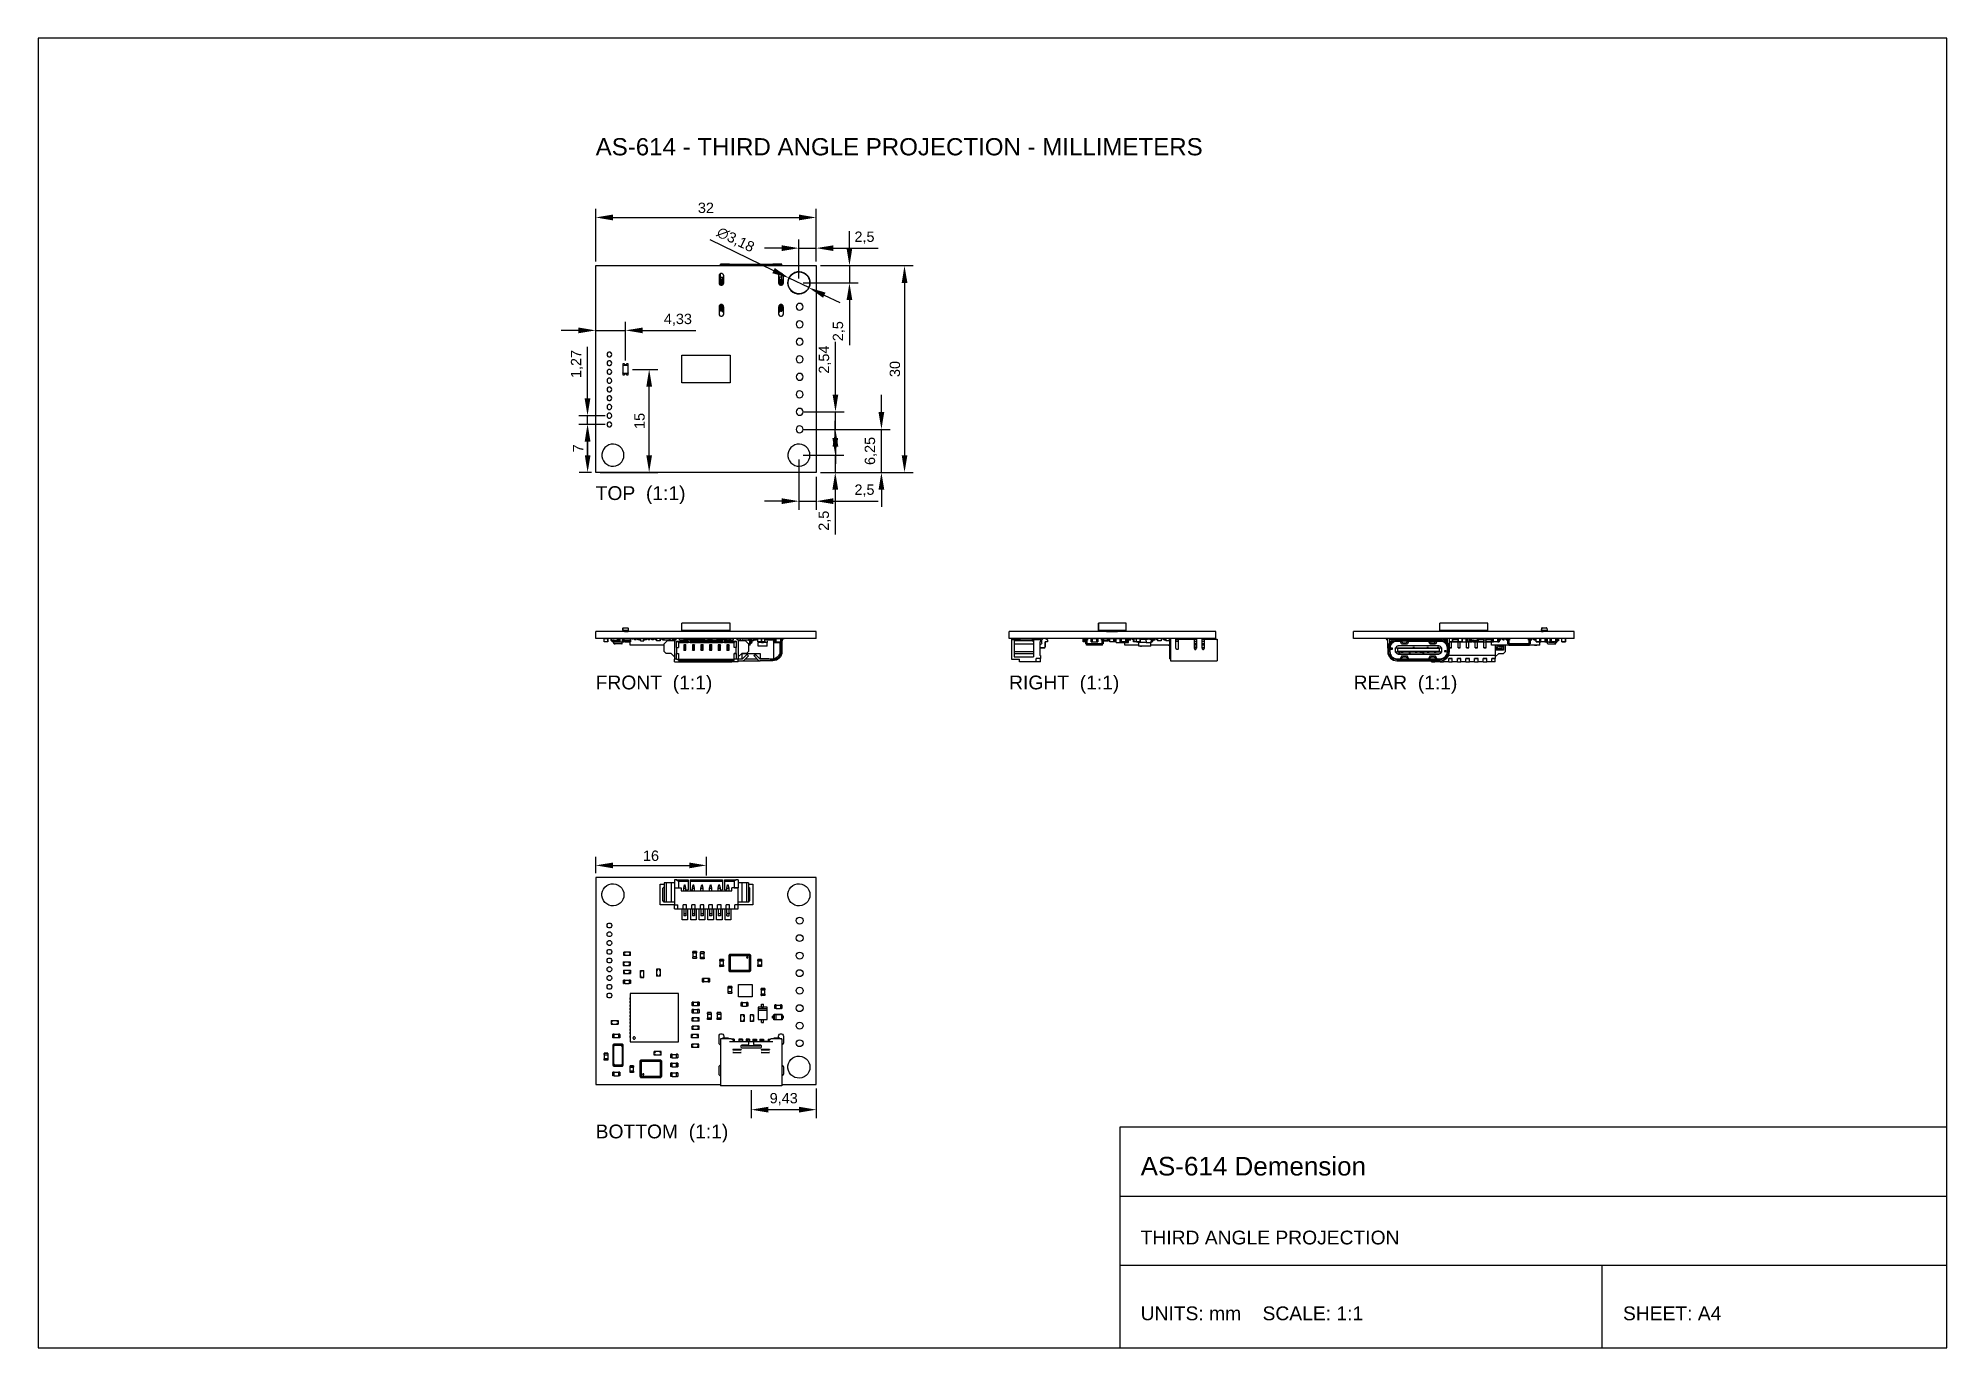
# Model space of a CAD drawing. Header units: millimetres. Extents: x -50 to 227, y -72 to 118.
import ezdxf

# ---------------------------------------------------------------- set-up
doc = ezdxf.new("R2010")
doc.units = ezdxf.units.MM
for name, color, linetype in [('LABELS', 7, 'Continuous'), ('SHEET_A4', 7, 'Continuous'), ('VISIBLE', 7, 'Continuous')]:
    doc.layers.add(name, color=color, linetype=linetype)
doc.styles.get("Standard").update_dxf_attribs({"font": 'arial.ttf'})
doc.dimstyles.get("Standard").update_dxf_attribs({"dimtxt": 2.5, "dimasz": 2.5, "dimexe": 1.25, "dimexo": 0.625, "dimtad": 1, "dimtxsty": 'Standard', "dimcen": 2.5, "dimazin": 3, "dimtfac": 1, "dimtmove": 0, "dimatfit": 3})

msp = doc.modelspace()

# ---------------------------------------------------------------- texts
at = {"layer": 'LABELS'}
for s, height, p in [('AS-614 - THIRD ANGLE PROJECTION - MILLIMETERS', 2.5, (30.91, 101)), ('TOP  (1:1)', 2, (30.91, 51)), ('FRONT  (1:1)', 2, (30.91, 23.527)), ('RIGHT  (1:1)', 2, (90.91, 23.527)), ('REAR  (1:1)', 2, (140.91, 23.527)), ('BOTTOM  (1:1)', 2, (30.91, -41.61))]:
    msp.add_text(s, height=height, dxfattribs=at).set_placement(p)
at = {"layer": 'SHEET_A4'}
for s, height, p in [('AS-614 Demension', 2.7, (110, -47)), ('THIRD ANGLE PROJECTION', 2, (110, -57)), ('UNITS: mm    SCALE: 1:1', 2, (110, -68)), ('SHEET: A4', 2, (180, -68))]:
    msp.add_text(s, height=height, dxfattribs=at).set_placement(p)

# ---------------------------------------------------------------- blocks, each defined once
blk = doc.blocks.new('*D0')
at = {"color": 0, "lineweight": -2, "transparency": 16777216}
for p, q in [((60.41, 83.12), (60.41, 88.79)), ((62.91, 85.62), (62.91, 88.79)), ((57.91, 87.54), (55.41, 87.54)), ((60.41, 87.54), (62.91, 87.54)), ((65.41, 87.54), (71.93, 87.54))]:
    blk.add_line(p, q, dxfattribs=at)
at = {"color": 0, "transparency": 16777216}
for points in [[(57.91, 87.95), (57.91, 87.12), (60.41, 87.54)], [(65.41, 87.95), (65.41, 87.12), (62.91, 87.54)]]:
    blk.add_solid(points, dxfattribs=at)
at = {"layer": 'Defpoints', "color": 0, "transparency": 16777216}
for p in [(62.91, 87.54), (62.91, 85), (60.41, 82.5)]:
    blk.add_point(p, dxfattribs=at)
at = {"color": 0, "transparency": 16777216, "insert": (69.92, 89.06), "char_height": 1.5, "attachment_point": 5}
blk.add_mtext('2,5', dxfattribs=at)
blk = doc.blocks.new('*D1')
at = {"color": 0, "lineweight": -2, "transparency": 16777216}
for p, q in [((67.74, 87.5), (67.74, 90)), ((63.54, 85), (68.99, 85)), ((67.74, 85), (67.74, 82.5)), ((61.04, 82.5), (68.99, 82.5)), ((67.74, 80), (67.74, 73.48))]:
    blk.add_line(p, q, dxfattribs=at)
at = {"color": 0, "transparency": 16777216}
for points in [[(67.32, 87.5), (68.15, 87.5), (67.74, 85)], [(67.32, 80), (68.15, 80), (67.74, 82.5)]]:
    blk.add_solid(points, dxfattribs=at)
at = {"layer": 'Defpoints', "color": 0, "transparency": 16777216}
for p in [(62.91, 85), (60.41, 82.5), (67.74, 82.5)]:
    blk.add_point(p, dxfattribs=at)
at = {"color": 0, "transparency": 16777216, "insert": (66.21, 75.49), "char_height": 1.5, "attachment_point": 5, "rotation": 90}
blk.add_mtext('2,5', dxfattribs=at)
blk = doc.blocks.new('*D2')
at = {"color": 0, "lineweight": -2, "transparency": 16777216}
for p, q in [((65.68, 60), (65.68, 62.5)), ((61.04, 57.5), (66.93, 57.5)), ((65.68, 57.5), (65.68, 55)), ((63.54, 55), (66.93, 55)), ((65.68, 52.5), (65.68, 45.98))]:
    blk.add_line(p, q, dxfattribs=at)
at = {"color": 0, "transparency": 16777216}
for points in [[(65.26, 60), (66.1, 60), (65.68, 57.5)], [(65.26, 52.5), (66.1, 52.5), (65.68, 55)]]:
    blk.add_solid(points, dxfattribs=at)
at = {"layer": 'Defpoints', "color": 0, "transparency": 16777216}
for p in [(60.41, 57.5), (62.91, 55), (65.68, 55)]:
    blk.add_point(p, dxfattribs=at)
at = {"color": 0, "transparency": 16777216, "insert": (64.15, 47.99), "char_height": 1.5, "attachment_point": 5, "rotation": 90}
blk.add_mtext('2,5', dxfattribs=at)
blk = doc.blocks.new('*D3')
at = {"color": 0, "lineweight": -2, "transparency": 16777216}
for p, q in [((60.41, 56.88), (60.41, 49.58)), ((62.91, 54.38), (62.91, 49.58)), ((57.91, 50.83), (55.41, 50.83)), ((60.41, 50.83), (62.91, 50.83)), ((65.41, 50.83), (71.93, 50.83))]:
    blk.add_line(p, q, dxfattribs=at)
at = {"color": 0, "transparency": 16777216}
for points in [[(57.91, 51.25), (57.91, 50.41), (60.41, 50.83)], [(65.41, 51.25), (65.41, 50.41), (62.91, 50.83)]]:
    blk.add_solid(points, dxfattribs=at)
at = {"layer": 'Defpoints', "color": 0, "transparency": 16777216}
for p in [(60.41, 57.5), (62.91, 55), (62.91, 50.83)]:
    blk.add_point(p, dxfattribs=at)
at = {"color": 0, "transparency": 16777216, "insert": (69.92, 52.36), "char_height": 1.5, "attachment_point": 5}
blk.add_mtext('2,5', dxfattribs=at)
blk = doc.blocks.new('*D4')
at = {"color": 0, "lineweight": -2, "transparency": 16777216}
for p, q in [((32.29, 61.96), (28.49, 61.96)), ((29.74, 57.5), (29.74, 59.46)), ((30.29, 55), (28.49, 55))]:
    blk.add_line(p, q, dxfattribs=at)
at = {"color": 0, "transparency": 16777216}
for points in [[(29.33, 59.46), (30.16, 59.46), (29.74, 61.96)], [(29.33, 57.5), (30.16, 57.5), (29.74, 55)]]:
    blk.add_solid(points, dxfattribs=at)
at = {"layer": 'Defpoints', "color": 0, "transparency": 16777216}
for p in [(29.74, 61.96), (32.91, 61.96), (30.91, 55)]:
    blk.add_point(p, dxfattribs=at)
at = {"color": 0, "transparency": 16777216, "insert": (28.37, 58.48), "char_height": 1.5, "attachment_point": 5, "rotation": 90}
blk.add_mtext('7', dxfattribs=at)
blk = doc.blocks.new('*D5')
at = {"color": 0, "lineweight": -2, "transparency": 16777216}
for p, q in [((29.72, 65.73), (29.72, 73.24)), ((32.29, 63.23), (28.47, 63.23)), ((32.29, 61.96), (28.47, 61.96)), ((29.72, 61.96), (29.72, 63.23)), ((29.72, 59.46), (29.72, 56.96))]:
    blk.add_line(p, q, dxfattribs=at)
at = {"color": 0, "transparency": 16777216}
for points in [[(29.31, 65.73), (30.14, 65.73), (29.72, 63.23)], [(29.31, 59.46), (30.14, 59.46), (29.72, 61.96)]]:
    blk.add_solid(points, dxfattribs=at)
at = {"layer": 'Defpoints', "color": 0, "transparency": 16777216}
for p in [(29.72, 63.23), (32.91, 63.23), (32.91, 61.96)]:
    blk.add_point(p, dxfattribs=at)
at = {"color": 0, "transparency": 16777216, "insert": (28.2, 70.73), "char_height": 1.5, "attachment_point": 5, "rotation": 90}
blk.add_mtext('1,27', dxfattribs=at)
blk = doc.blocks.new('*D6')
at = {"color": 0, "lineweight": -2, "transparency": 16777216}
for p, q in [((36.26, 69.95), (39.92, 69.95)), ((38.67, 57.5), (38.67, 67.45)), ((31.54, 55), (39.92, 55))]:
    blk.add_line(p, q, dxfattribs=at)
at = {"color": 0, "transparency": 16777216}
for points in [[(38.26, 67.45), (39.09, 67.45), (38.67, 69.95)], [(38.26, 57.5), (39.09, 57.5), (38.67, 55)]]:
    blk.add_solid(points, dxfattribs=at)
at = {"layer": 'Defpoints', "color": 0, "transparency": 16777216}
for p in [(35.64, 69.95), (38.67, 69.95), (30.91, 55)]:
    blk.add_point(p, dxfattribs=at)
at = {"color": 0, "transparency": 16777216, "insert": (37.28, 62.47), "char_height": 1.5, "attachment_point": 5, "rotation": 90}
blk.add_mtext('15', dxfattribs=at)
blk = doc.blocks.new('*D7')
at = {"color": 0, "lineweight": -2, "transparency": 16777216}
for p, q in [((28.41, 75.61), (25.91, 75.61)), ((30.91, 55.62), (30.91, 76.86)), ((30.91, 75.61), (35.24, 75.61)), ((35.24, 71.22), (35.24, 76.86)), ((37.74, 75.61), (45.44, 75.61))]:
    blk.add_line(p, q, dxfattribs=at)
at = {"color": 0, "transparency": 16777216}
for points in [[(28.41, 76.02), (28.41, 75.19), (30.91, 75.61)], [(37.74, 76.02), (37.74, 75.19), (35.24, 75.61)]]:
    blk.add_solid(points, dxfattribs=at)
at = {"layer": 'Defpoints', "color": 0, "transparency": 16777216}
for p in [(35.24, 75.61), (35.24, 70.6), (30.91, 55)]:
    blk.add_point(p, dxfattribs=at)
at = {"color": 0, "transparency": 16777216, "insert": (42.84, 77.13), "char_height": 1.5, "attachment_point": 5}
blk.add_mtext('4,33', dxfattribs=at)
blk = doc.blocks.new('*D8')
at = {"color": 0, "lineweight": -2, "transparency": 16777216}
for p, q in [((30.91, 85.62), (30.91, 93.24)), ((33.41, 91.99), (60.41, 91.99)), ((62.91, 85.62), (62.91, 93.24))]:
    blk.add_line(p, q, dxfattribs=at)
at = {"color": 0, "transparency": 16777216}
for points in [[(33.41, 92.41), (33.41, 91.57), (30.91, 91.99)], [(60.41, 92.41), (60.41, 91.57), (62.91, 91.99)]]:
    blk.add_solid(points, dxfattribs=at)
at = {"layer": 'Defpoints', "color": 0, "transparency": 16777216}
for p in [(62.91, 91.99), (30.91, 85), (62.91, 85)]:
    blk.add_point(p, dxfattribs=at)
at = {"color": 0, "transparency": 16777216, "insert": (46.91, 93.38), "char_height": 1.5, "attachment_point": 5}
blk.add_mtext('32', dxfattribs=at)
blk = doc.blocks.new('*D9')
at = {"color": 0, "lineweight": -2, "transparency": 16777216}
for p, q in [((63.54, 85), (76.98, 85)), ((75.73, 82.5), (75.73, 57.5)), ((63.54, 55), (76.98, 55))]:
    blk.add_line(p, q, dxfattribs=at)
at = {"color": 0, "transparency": 16777216}
for points in [[(75.32, 82.5), (76.15, 82.5), (75.73, 85)], [(75.32, 57.5), (76.15, 57.5), (75.73, 55)]]:
    blk.add_solid(points, dxfattribs=at)
at = {"layer": 'Defpoints', "color": 0, "transparency": 16777216}
for p in [(62.91, 85), (62.91, 55), (75.73, 55)]:
    blk.add_point(p, dxfattribs=at)
at = {"color": 0, "transparency": 16777216, "insert": (74.34, 70), "char_height": 1.5, "attachment_point": 5, "rotation": 90}
blk.add_mtext('30', dxfattribs=at)
blk = doc.blocks.new('*D10')
at = {"color": 0, "lineweight": -2, "transparency": 16777216}
for p, q in [((72.38, 63.75), (72.38, 66.25)), ((61.14, 61.25), (73.63, 61.25)), ((72.38, 55), (72.38, 61.25)), ((63.54, 55), (73.63, 55)), ((72.38, 52.5), (72.38, 50))]:
    blk.add_line(p, q, dxfattribs=at)
at = {"color": 0, "transparency": 16777216}
for points in [[(71.96, 63.75), (72.79, 63.75), (72.38, 61.25)], [(71.96, 52.5), (72.79, 52.5), (72.38, 55)]]:
    blk.add_solid(points, dxfattribs=at)
at = {"layer": 'Defpoints', "color": 0, "transparency": 16777216}
for p in [(60.51, 61.25), (72.38, 61.25), (62.91, 55)]:
    blk.add_point(p, dxfattribs=at)
at = {"color": 0, "transparency": 16777216, "insert": (70.85, 58.12), "char_height": 1.5, "attachment_point": 5, "rotation": 90}
blk.add_mtext('6,25', dxfattribs=at)
blk = doc.blocks.new('*D11')
at = {"color": 0, "lineweight": -2, "transparency": 16777216}
for p, q in [((65.71, 66.29), (65.71, 73.96)), ((61.14, 63.79), (66.96, 63.79)), ((65.71, 61.25), (65.71, 63.79)), ((61.14, 61.25), (66.96, 61.25)), ((65.71, 58.75), (65.71, 56.25))]:
    blk.add_line(p, q, dxfattribs=at)
at = {"color": 0, "transparency": 16777216}
for points in [[(65.29, 66.29), (66.12, 66.29), (65.71, 63.79)], [(65.29, 58.75), (66.12, 58.75), (65.71, 61.25)]]:
    blk.add_solid(points, dxfattribs=at)
at = {"layer": 'Defpoints', "color": 0, "transparency": 16777216}
for p in [(60.51, 63.79), (65.71, 63.79), (60.51, 61.25)]:
    blk.add_point(p, dxfattribs=at)
at = {"color": 0, "transparency": 16777216, "insert": (64.18, 71.37), "char_height": 1.5, "attachment_point": 5, "rotation": 90}
blk.add_mtext('2,54', dxfattribs=at)
blk = doc.blocks.new('*D12')
at = {"color": 0, "lineweight": -2, "transparency": 16777216}
for p, q in [((47.46, 88.78), (56.73, 84.28)), ((61.84, 81.81), (58.98, 83.19)), ((64.09, 80.72), (66.34, 79.63))]:
    blk.add_line(p, q, dxfattribs=at)
at = {"color": 0, "transparency": 16777216}
for points in [[(56.91, 84.66), (56.55, 83.91), (58.98, 83.19)], [(64.27, 81.09), (63.91, 80.34), (61.84, 81.81)]]:
    blk.add_solid(points, dxfattribs=at)
at = {"layer": 'Defpoints', "color": 0, "transparency": 16777216}
for p in [(58.98, 83.19), (61.84, 81.81)]:
    blk.add_point(p, dxfattribs=at)
at = {"color": 0, "transparency": 16777216, "insert": (51.19, 88.69), "char_height": 1.5, "attachment_point": 5, "rotation": 334.1443}
blk.add_mtext('∅3,18', dxfattribs=at)
blk = doc.blocks.new('*D13')
at = {"color": 0, "lineweight": -2, "transparency": 16777216}
for p, q in [((30.91, -3.15), (30.91, -0.76)), ((33.41, -2.01), (44.48, -2.01)), ((46.98, -3.5), (46.98, -0.76))]:
    blk.add_line(p, q, dxfattribs=at)
at = {"color": 0, "transparency": 16777216}
for points in [[(33.41, -1.6), (33.41, -2.43), (30.91, -2.01)], [(44.48, -1.6), (44.48, -2.43), (46.98, -2.01)]]:
    blk.add_solid(points, dxfattribs=at)
at = {"layer": 'Defpoints', "color": 0, "transparency": 16777216}
for p in [(46.98, -2.01), (30.91, -3.78), (46.98, -4.12)]:
    blk.add_point(p, dxfattribs=at)
at = {"color": 0, "transparency": 16777216, "insert": (38.94, -0.62), "char_height": 1.5, "attachment_point": 5}
blk.add_mtext('16', dxfattribs=at)
blk = doc.blocks.new('*D14')
at = {"color": 0, "lineweight": -2, "transparency": 16777216}
for p, q in [((53.48, -34.6), (53.48, -38.7)), ((62.91, -34.4), (62.91, -38.7)), ((60.41, -37.45), (55.98, -37.45))]:
    blk.add_line(p, q, dxfattribs=at)
at = {"color": 0, "transparency": 16777216}
for points in [[(55.98, -37.03), (55.98, -37.87), (53.48, -37.45)], [(60.41, -37.03), (60.41, -37.87), (62.91, -37.45)]]:
    blk.add_solid(points, dxfattribs=at)
at = {"layer": 'Defpoints', "color": 0, "transparency": 16777216}
for p in [(53.48, -33.98), (62.91, -33.78), (53.48, -37.45)]:
    blk.add_point(p, dxfattribs=at)
at = {"color": 0, "transparency": 16777216, "insert": (58.2, -35.92), "char_height": 1.5, "attachment_point": 5}
blk.add_mtext('9,43', dxfattribs=at)

# ---------------------------------------------------------------- dimensions: what is measured, and where the dimension line sits
for base, p1, p2, picture, middle in [((62.91, 91.989), (30.91, 85), (62.91, 85), '*D8', (46.91, 93.381)), ((62.91, 87.537), (60.41, 82.5), (62.91, 85), '*D0', (69.919, 89.063)), ((35.236, 75.605), (30.91, 55), (35.236, 70.6), '*D7', (42.839, 77.132)), ((62.91, 50.83), (60.41, 57.5), (62.91, 55), '*D3', (69.919, 52.356)), ((53.48, -37.451), (62.91, -33.775), (53.48, -33.975), '*D14', (58.195, -35.924))]:
    dim = msp.add_linear_dim(base=base, p1=p1, p2=p2, dimstyle='Standard', override={"dimtxt": 1.5, "dimtxsty": 'Standard', "dimadec": 0, "dimazin": 0, "dimfxl": 1})
    dim.commit()
    dim.dimension.update_dxf_attribs({"geometry": picture, "text_midpoint": middle})
dim = msp.add_diameter_dim_2p(p1=(61.842, 81.806), p2=(58.979, 83.194), dimstyle='Standard', override={"dimtxt": 1.5, "dimtxsty": 'Standard', "dimadec": 0, "dimazin": 0, "dimfxl": 1})
dim.commit()
dim.dimension.update_dxf_attribs({"geometry": '*D12', "text_midpoint": (50.51, 87.298), "dimtype": 163})
for base, p1, p2, picture, middle in [((67.736, 82.5), (62.91, 85), (60.41, 82.5), '*D1', (66.209, 75.491)), ((75.733, 55), (62.91, 85), (62.91, 55), '*D9', (74.341, 70)), ((29.724, 63.23), (32.91, 61.96), (32.91, 63.23), '*D5', (28.197, 70.733)), ((65.705, 63.79), (60.51, 61.25), (60.51, 63.79), '*D11', (64.179, 71.373)), ((72.378, 61.25), (62.91, 55), (60.51, 61.25), '*D10', (70.851, 58.125)), ((65.681, 55), (60.41, 57.5), (62.91, 55), '*D2', (64.155, 47.991))]:
    dim = msp.add_linear_dim(base=base, p1=p1, p2=p2, angle=90, dimstyle='Standard', override={"dimtxt": 1.5, "dimtxsty": 'Standard', "dimadec": 0, "dimazin": 0, "dimfxl": 1})
    dim.commit()
    dim.dimension.update_dxf_attribs({"geometry": picture, "text_midpoint": middle})
for base, p2, text, picture, middle in [((38.672, 69.95), (35.636, 69.95), '15', '*D6', (37.281, 62.475)), ((29.742, 61.96), (32.91, 61.96), '7', '*D4', (28.367, 58.48))]:
    dim = msp.add_linear_dim(base=base, p1=(30.91, 55), p2=p2, angle=90, text=text, dimstyle='Standard', override={"dimtxt": 1.5, "dimtxsty": 'Standard', "dimadec": 0, "dimazin": 0, "dimfxl": 1})
    dim.commit()
    dim.dimension.update_dxf_attribs({"geometry": picture, "text_midpoint": middle})
dim = msp.add_linear_dim(base=(46.978, -2.013), p1=(30.91, -3.775), p2=(46.978, -4.123), text='16', dimstyle='Standard', override={"dimtxt": 1.5, "dimtxsty": 'Standard', "dimadec": 0, "dimazin": 0, "dimfxl": 1})
dim.commit()
dim.dimension.update_dxf_attribs({"geometry": '*D13', "text_midpoint": (38.944, -0.622)})

# ---------------------------------------------------------------- linework, layer by layer
msp.add_circle((60.41, 82.5), 1.591)
at = {"layer": 'SHEET_A4'}
for p, q in [((107, -50), (227, -50)), ((107, -60), (227, -60)), ((177, -72), (177, -60))]:
    msp.add_line(p, q, dxfattribs=at)
for points in [[(-50, -72), (227, -72), (227, 118), (-50, 118)], [(107, -72), (227, -72), (227, -40), (107, -40)]]:
    msp.add_lwpolyline(points, close=True, dxfattribs=at)
at = {"layer": 'VISIBLE'}
for points in [[(30.91, 55), (30.91, 85)], [(30.91, 85), (62.91, 85)], [(49.51, 83.5), (49.476, 83.652), (49.379, 83.774), (49.238, 83.841), (49.083, 83.841), (48.942, 83.774), (48.845, 83.652), (48.81, 83.5)], [(48.81, 83.5), (48.81, 82.5)], [(49.01, 85.2), (49.036, 85.2), (49.112, 85.2), (49.4, 85.2), (50.34, 85.2)], [(50.34, 85.2), (49.4, 85.2), (49.112, 85.2), (49.036, 85.2), (49.01, 85.2)], [(49.01, 85), (49.01, 85.2)], [(49.01, 85), (49.01, 85.2)], [(49.01, 83.35), (49.01, 83.816)], [(49.01, 83.35), (49.01, 83.816)], [(49.01, 83), (49.01, 83.004), (49.01, 83.017), (49.01, 83.038), (49.01, 83.066), (49.01, 83.099), (49.01, 83.136), (49.01, 83.175), (49.01, 83.214), (49.01, 83.251), (49.01, 83.284), (49.01, 83.312), (49.01, 83.333), (49.01, 83.346), (49.01, 83.35)], [(49.01, 83.35), (49.044, 83.35), (49.142, 83.35), (49.51, 83.35)], [(50.34, 85.2), (49.506, 85.2), (49.25, 85.2), (49.183, 85.2), (49.16, 85.2)], [(49.16, 85.2), (49.183, 85.2), (49.25, 85.2), (49.506, 85.2), (50.34, 85.2)], [(49.31, 83), (49.31, 83.004), (49.31, 83.017), (49.31, 83.038), (49.31, 83.066), (49.31, 83.099), (49.31, 83.136), (49.31, 83.175), (49.31, 83.214), (49.31, 83.251), (49.31, 83.284), (49.31, 83.312), (49.31, 83.333), (49.31, 83.346), (49.31, 83.35)], [(49.51, 82.5), (49.51, 83.5)], [(50.34, 85.2), (53.81, 85.2)], [(50.34, 85.2), (56.62, 85.2)], [(53.81, 85.2), (53.81, 85)], [(53.83, 85.2), (56.62, 85.2)], [(53.83, 85), (53.83, 85.2)], [(56.62, 85.2), (57.455, 85.2), (57.711, 85.2), (57.778, 85.2), (57.8, 85.2)], [(57.95, 85.2), (57.925, 85.2), (57.849, 85.2), (57.561, 85.2), (56.62, 85.2)], [(57.8, 85.2), (57.778, 85.2), (57.711, 85.2), (57.455, 85.2), (56.62, 85.2)], [(56.62, 85.2), (57.561, 85.2), (57.849, 85.2), (57.925, 85.2), (57.95, 85.2)], [(58.15, 83.5), (58.116, 83.652), (58.019, 83.774), (57.878, 83.841), (57.723, 83.841), (57.582, 83.774), (57.485, 83.652), (57.45, 83.5)], [(57.45, 83.5), (57.45, 82.5)], [(57.95, 83.35), (57.917, 83.35), (57.819, 83.35), (57.45, 83.35)], [(57.65, 83), (57.65, 83.004), (57.65, 83.017), (57.65, 83.038), (57.65, 83.066), (57.65, 83.099), (57.65, 83.136), (57.65, 83.175), (57.65, 83.214), (57.65, 83.251), (57.65, 83.284), (57.65, 83.312), (57.65, 83.333), (57.65, 83.346), (57.65, 83.35)], [(57.95, 85), (57.95, 85.2)], [(57.95, 85), (57.95, 85.2)], [(57.95, 83.35), (57.95, 83.816)], [(57.95, 83.35), (57.95, 83.816)], [(57.95, 83), (57.95, 83.004), (57.95, 83.017), (57.95, 83.038), (57.95, 83.066), (57.95, 83.099), (57.95, 83.136), (57.95, 83.175), (57.95, 83.214), (57.95, 83.251), (57.95, 83.284), (57.95, 83.312), (57.95, 83.333), (57.95, 83.346), (57.95, 83.35)], [(58.15, 82.5), (58.15, 83.5)], [(62.01, 82.5), (61.973, 82.844), (61.863, 83.172), (61.684, 83.468), (61.446, 83.719), (61.16, 83.914), (60.839, 84.042), (60.497, 84.098), (60.152, 84.079), (59.818, 83.986), (59.513, 83.824), (59.249, 83.6), (59.039, 83.325), (58.894, 83.011), (58.82, 82.673), (58.82, 82.327), (58.894, 81.989), (59.039, 81.675), (59.249, 81.4), (59.513, 81.176), (59.818, 81.014), (60.152, 80.921), (60.497, 80.902), (60.839, 80.958), (61.16, 81.086), (61.446, 81.281), (61.684, 81.532), (61.863, 81.828), (61.973, 82.156), (62.01, 82.5)], [(62.91, 85), (62.91, 55)], [(48.81, 82.5), (48.845, 82.348), (48.942, 82.226), (49.083, 82.159), (49.238, 82.159), (49.379, 82.226), (49.476, 82.348), (49.51, 82.5)], [(49.01, 83), (49.019, 83)], [(49.31, 83), (49.01, 83)], [(49.01, 83), (49.01, 83)], [(49.01, 82.2), (49.01, 83)], [(49.01, 82.184), (49.01, 82.186), (49.01, 82.188), (49.01, 82.19), (49.01, 82.192), (49.01, 82.193), (49.01, 82.195), (49.01, 82.196), (49.01, 82.197), (49.01, 82.198), (49.01, 82.199), (49.01, 82.199), (49.01, 82.2), (49.01, 82.2), (49.01, 82.2)], [(49.019, 82.2), (49.01, 82.2)], [(49.302, 83), (49.019, 83)], [(49.019, 83), (49.026, 82.986), (49.032, 82.941), (49.037, 82.8)], [(49.037, 82.4), (49.032, 82.259), (49.026, 82.214), (49.019, 82.2)], [(49.302, 82.2), (49.019, 82.2)], [(49.037, 82.8), (49.037, 82.4)], [(49.284, 82.8), (49.289, 82.941), (49.295, 82.986), (49.302, 83)], [(49.284, 82.4), (49.284, 82.8)], [(49.302, 82.2), (49.295, 82.214), (49.289, 82.259), (49.284, 82.4)], [(49.302, 83), (49.31, 83)], [(49.31, 82.2), (49.302, 82.2)], [(49.31, 83), (49.31, 83)], [(49.31, 83), (49.31, 82.2)], [(49.31, 82.184), (49.31, 82.186), (49.31, 82.188), (49.31, 82.19), (49.31, 82.192), (49.31, 82.193), (49.31, 82.195), (49.31, 82.196), (49.31, 82.197), (49.31, 82.198), (49.31, 82.199), (49.31, 82.199), (49.31, 82.2), (49.31, 82.2), (49.31, 82.2)], [(57.45, 82.5), (57.485, 82.348), (57.582, 82.226), (57.723, 82.159), (57.878, 82.159), (58.019, 82.226), (58.116, 82.348), (58.15, 82.5)], [(57.65, 83), (57.95, 83)], [(57.65, 83), (57.659, 83)], [(57.65, 83), (57.65, 83)], [(57.65, 82.2), (57.65, 83)], [(57.659, 82.2), (57.65, 82.2)], [(57.65, 82.184), (57.65, 82.186), (57.65, 82.188), (57.65, 82.19), (57.65, 82.192), (57.65, 82.193), (57.65, 82.195), (57.65, 82.196), (57.65, 82.197), (57.65, 82.198), (57.65, 82.199), (57.65, 82.199), (57.65, 82.2), (57.65, 82.2), (57.65, 82.2)], [(57.659, 83), (57.942, 83)], [(57.659, 83), (57.666, 82.986), (57.672, 82.941), (57.677, 82.8)], [(57.677, 82.4), (57.672, 82.259), (57.666, 82.214), (57.659, 82.2)], [(57.659, 82.2), (57.942, 82.2)], [(57.677, 82.8), (57.677, 82.4)], [(57.924, 82.8), (57.929, 82.941), (57.935, 82.986), (57.942, 83)], [(57.924, 82.4), (57.924, 82.8)], [(57.942, 82.2), (57.935, 82.214), (57.929, 82.259), (57.924, 82.4)], [(57.942, 83), (57.95, 83)], [(57.95, 82.2), (57.942, 82.2)], [(57.95, 83), (57.95, 83)], [(57.95, 83), (57.95, 82.2)], [(57.95, 82.184), (57.95, 82.186), (57.95, 82.188), (57.95, 82.19), (57.95, 82.192), (57.95, 82.193), (57.95, 82.195), (57.95, 82.196), (57.95, 82.197), (57.95, 82.198), (57.95, 82.199), (57.95, 82.199), (57.95, 82.2), (57.95, 82.2), (57.95, 82.2)], [(49.51, 79), (49.476, 79.152), (49.379, 79.274), (49.238, 79.341), (49.083, 79.341), (48.942, 79.274), (48.845, 79.152), (48.81, 79)], [(48.81, 79), (48.81, 78)], [(48.81, 78), (48.845, 77.848), (48.942, 77.726), (49.083, 77.659), (49.238, 77.659), (49.379, 77.726), (49.476, 77.848), (49.51, 78)], [(49.01, 79.2), (49.01, 79.201), (49.01, 79.203), (49.01, 79.206), (49.01, 79.211), (49.01, 79.217), (49.01, 79.224), (49.01, 79.233), (49.01, 79.242), (49.01, 79.253), (49.01, 79.264), (49.01, 79.276), (49.01, 79.289), (49.01, 79.302), (49.01, 79.316)], [(49.01, 79.2), (49.019, 79.2)], [(49.31, 79.2), (49.01, 79.2)], [(49.01, 79.2), (49.01, 79.2)], [(49.01, 78.4), (49.01, 79.2)], [(49.16, 78.4), (49.048, 78.4), (49.01, 78.4)], [(49.019, 78.4), (49.01, 78.4)], [(49.302, 79.2), (49.019, 79.2)], [(49.019, 79.2), (49.026, 79.186), (49.032, 79.141), (49.037, 79)], [(49.037, 78.6), (49.032, 78.459), (49.026, 78.414), (49.019, 78.4)], [(49.16, 78.4), (49.019, 78.4)], [(49.037, 79), (49.037, 78.6)], [(49.16, 78.4), (49.169, 78.414), (49.194, 78.459), (49.276, 78.6)], [(49.31, 78.4), (49.199, 78.4), (49.16, 78.4)], [(49.276, 78.6), (49.284, 78.614)], [(49.284, 79), (49.289, 79.141), (49.295, 79.186), (49.302, 79.2)], [(49.284, 78.614), (49.284, 79)], [(49.31, 78.66), (49.284, 78.614)], [(49.302, 79.2), (49.31, 79.2)], [(49.31, 79.316), (49.31, 79.2)], [(49.31, 79.2), (49.31, 78.66)], [(49.31, 78.66), (49.31, 78.3)], [(49.31, 78.3), (49.51, 78.3)], [(49.51, 78), (49.51, 79)], [(58.15, 79), (58.116, 79.152), (58.019, 79.274), (57.878, 79.341), (57.723, 79.341), (57.582, 79.274), (57.485, 79.152), (57.45, 79)], [(57.45, 79), (57.45, 78)], [(57.45, 78.3), (57.65, 78.3)], [(57.45, 78), (57.485, 77.848), (57.582, 77.726), (57.723, 77.659), (57.878, 77.659), (58.019, 77.726), (58.116, 77.848), (58.15, 78)], [(57.65, 79.2), (57.65, 79.316)], [(57.65, 79.2), (57.95, 79.2)], [(57.65, 79.2), (57.659, 79.2)], [(57.65, 78.66), (57.65, 79.2)], [(57.677, 78.614), (57.65, 78.66)], [(57.65, 78.3), (57.65, 78.66)], [(57.8, 78.4), (57.762, 78.4), (57.65, 78.4)], [(57.659, 79.2), (57.942, 79.2)], [(57.659, 79.2), (57.666, 79.186), (57.672, 79.141), (57.677, 79)], [(57.677, 79), (57.677, 78.614)], [(57.677, 78.614), (57.685, 78.6)], [(57.685, 78.6), (57.767, 78.459), (57.792, 78.414), (57.8, 78.4)], [(57.8, 78.4), (57.942, 78.4)], [(57.95, 78.4), (57.912, 78.4), (57.8, 78.4)], [(57.924, 79), (57.929, 79.141), (57.935, 79.186), (57.942, 79.2)], [(57.924, 78.6), (57.924, 79)], [(57.942, 78.4), (57.935, 78.414), (57.929, 78.459), (57.924, 78.6)], [(57.942, 79.2), (57.95, 79.2)], [(57.95, 78.4), (57.942, 78.4)], [(57.95, 79.2), (57.95, 79.201), (57.95, 79.203), (57.95, 79.206), (57.95, 79.211), (57.95, 79.217), (57.95, 79.224), (57.95, 79.233), (57.95, 79.242), (57.95, 79.253), (57.95, 79.264), (57.95, 79.276), (57.95, 79.289), (57.95, 79.302), (57.95, 79.316)], [(57.95, 79.2), (57.95, 79.2)], [(57.95, 79.2), (57.95, 78.4)], [(58.15, 78), (58.15, 79)], [(61.01, 79.03), (60.972, 79.221), (60.864, 79.384), (60.702, 79.492), (60.51, 79.53), (60.319, 79.492), (60.157, 79.384), (60.049, 79.221), (60.01, 79.03), (60.049, 78.839), (60.157, 78.676), (60.319, 78.568), (60.51, 78.53), (60.702, 78.568), (60.864, 78.676), (60.972, 78.839), (61.01, 79.03)], [(61.01, 76.49), (60.972, 76.681), (60.864, 76.844), (60.702, 76.952), (60.51, 76.99), (60.319, 76.952), (60.157, 76.844), (60.049, 76.681), (60.01, 76.49), (60.049, 76.299), (60.157, 76.136), (60.319, 76.028), (60.51, 75.99), (60.702, 76.028), (60.864, 76.136), (60.972, 76.299), (61.01, 76.49)], [(33.265, 72.12), (33.23, 72.274), (33.132, 72.398), (32.989, 72.466), (32.831, 72.466), (32.689, 72.398), (32.591, 72.274), (32.555, 72.12), (32.591, 71.966), (32.689, 71.842), (32.831, 71.774), (32.989, 71.774), (33.132, 71.842), (33.23, 71.966), (33.265, 72.12)], [(61.01, 73.95), (60.972, 74.141), (60.864, 74.304), (60.702, 74.412), (60.51, 74.45), (60.319, 74.412), (60.157, 74.304), (60.049, 74.141), (60.01, 73.95), (60.049, 73.759), (60.157, 73.596), (60.319, 73.488), (60.51, 73.45), (60.702, 73.488), (60.864, 73.596), (60.972, 73.759), (61.01, 73.95)], [(33.265, 70.85), (33.23, 71.004), (33.132, 71.128), (32.989, 71.196), (32.831, 71.196), (32.689, 71.128), (32.591, 71.004), (32.555, 70.85), (32.591, 70.696), (32.689, 70.572), (32.831, 70.504), (32.989, 70.504), (33.132, 70.572), (33.23, 70.696), (33.265, 70.85)], [(33.265, 69.58), (33.23, 69.734), (33.132, 69.858), (32.989, 69.926), (32.831, 69.926), (32.689, 69.858), (32.591, 69.734), (32.555, 69.58), (32.591, 69.426), (32.689, 69.302), (32.831, 69.234), (32.989, 69.234), (33.132, 69.302), (33.23, 69.426), (33.265, 69.58)], [(34.986, 70.75), (34.836, 70.75)], [(34.836, 70.75), (34.836, 70.5)], [(34.836, 70.5), (34.836, 70.452)], [(34.836, 70.45), (34.85, 70.485), (34.885, 70.5)], [(34.836, 70.45), (34.836, 69.45)], [(34.885, 69.4), (34.85, 69.414), (34.836, 69.45)], [(34.836, 69.448), (34.836, 69.4)], [(34.836, 69.4), (34.836, 69.15)], [(35.586, 70.5), (34.885, 70.5)], [(34.885, 69.4), (35.586, 69.4)], [(35.086, 70.75), (34.986, 70.75)], [(35.386, 70.75), (35.374, 70.693), (35.342, 70.644), (35.293, 70.611), (35.236, 70.6), (35.178, 70.611), (35.129, 70.644), (35.097, 70.693), (35.086, 70.75)], [(35.086, 69.15), (35.097, 69.207), (35.129, 69.256), (35.178, 69.289), (35.236, 69.3), (35.293, 69.289), (35.342, 69.256), (35.374, 69.207), (35.386, 69.15)], [(35.486, 70.75), (35.386, 70.75)], [(35.636, 70.75), (35.486, 70.75)], [(35.586, 70.5), (35.621, 70.485), (35.636, 70.45)], [(35.636, 69.45), (35.621, 69.414), (35.586, 69.4)], [(35.636, 70.5), (35.636, 70.75)], [(35.636, 69.4), (35.636, 70.5)], [(35.636, 69.45), (35.636, 70.45)], [(35.636, 69.15), (35.636, 69.4)], [(43.41, 68.003), (43.41, 72)], [(43.41, 72), (50.41, 72)], [(50.41, 72), (50.41, 68)], [(61.01, 71.41), (60.972, 71.601), (60.864, 71.764), (60.702, 71.872), (60.51, 71.91), (60.319, 71.872), (60.157, 71.764), (60.049, 71.601), (60.01, 71.41), (60.049, 71.219), (60.157, 71.056), (60.319, 70.948), (60.51, 70.91), (60.702, 70.948), (60.864, 71.056), (60.972, 71.219), (61.01, 71.41)], [(61.01, 68.87), (60.972, 69.061), (60.864, 69.224), (60.702, 69.332), (60.51, 69.37), (60.319, 69.332), (60.157, 69.224), (60.049, 69.061), (60.01, 68.87), (60.049, 68.679), (60.157, 68.516), (60.319, 68.408), (60.51, 68.37), (60.702, 68.408), (60.864, 68.516), (60.972, 68.679), (61.01, 68.87)], [(33.265, 68.31), (33.23, 68.464), (33.132, 68.588), (32.989, 68.656), (32.831, 68.656), (32.689, 68.588), (32.591, 68.464), (32.555, 68.31), (32.591, 68.156), (32.689, 68.032), (32.831, 67.964), (32.989, 67.964), (33.132, 68.032), (33.23, 68.156), (33.265, 68.31)], [(33.265, 67.04), (33.23, 67.194), (33.132, 67.318), (32.989, 67.386), (32.831, 67.386), (32.689, 67.318), (32.591, 67.194), (32.555, 67.04), (32.591, 66.886), (32.689, 66.762), (32.831, 66.694), (32.989, 66.694), (33.132, 66.762), (33.23, 66.886), (33.265, 67.04)], [(34.836, 69.15), (34.986, 69.15)], [(34.986, 69.15), (35.086, 69.15)], [(35.386, 69.15), (35.486, 69.15)], [(35.486, 69.15), (35.636, 69.15)], [(43.431, 67.983), (43.41, 68.003)], [(50.41, 68), (43.431, 67.983)], [(61.01, 66.33), (60.972, 66.521), (60.864, 66.684), (60.702, 66.792), (60.51, 66.83), (60.319, 66.792), (60.157, 66.684), (60.049, 66.521), (60.01, 66.33), (60.049, 66.139), (60.157, 65.976), (60.319, 65.868), (60.51, 65.83), (60.702, 65.868), (60.864, 65.976), (60.972, 66.139), (61.01, 66.33)], [(33.265, 65.77), (33.23, 65.924), (33.132, 66.048), (32.989, 66.116), (32.831, 66.116), (32.689, 66.048), (32.591, 65.924), (32.555, 65.77), (32.591, 65.616), (32.689, 65.492), (32.831, 65.424), (32.989, 65.424), (33.132, 65.492), (33.23, 65.616), (33.265, 65.77)], [(33.265, 64.5), (33.23, 64.654), (33.132, 64.778), (32.989, 64.846), (32.831, 64.846), (32.689, 64.778), (32.591, 64.654), (32.555, 64.5), (32.591, 64.346), (32.689, 64.222), (32.831, 64.154), (32.989, 64.154), (33.132, 64.222), (33.23, 64.346), (33.265, 64.5)], [(61.01, 63.79), (60.972, 63.981), (60.864, 64.144), (60.702, 64.252), (60.51, 64.29), (60.319, 64.252), (60.157, 64.144), (60.049, 63.981), (60.01, 63.79), (60.049, 63.599), (60.157, 63.436), (60.319, 63.328), (60.51, 63.29), (60.702, 63.328), (60.864, 63.436), (60.972, 63.599), (61.01, 63.79)], [(33.265, 63.23), (33.23, 63.384), (33.132, 63.508), (32.989, 63.576), (32.831, 63.576), (32.689, 63.508), (32.591, 63.384), (32.555, 63.23), (32.591, 63.076), (32.689, 62.952), (32.831, 62.884), (32.989, 62.884), (33.132, 62.952), (33.23, 63.076), (33.265, 63.23)], [(33.265, 61.96), (33.23, 62.114), (33.132, 62.238), (32.989, 62.306), (32.831, 62.306), (32.689, 62.238), (32.591, 62.114), (32.555, 61.96), (32.591, 61.806), (32.689, 61.682), (32.831, 61.614), (32.989, 61.614), (33.132, 61.682), (33.23, 61.806), (33.265, 61.96)], [(61.01, 61.25), (60.972, 61.441), (60.864, 61.604), (60.702, 61.712), (60.51, 61.75), (60.319, 61.712), (60.157, 61.604), (60.049, 61.441), (60.01, 61.25), (60.049, 61.059), (60.157, 60.896), (60.319, 60.788), (60.51, 60.75), (60.702, 60.788), (60.864, 60.896), (60.972, 61.059), (61.01, 61.25)], [(35.01, 57.5), (34.973, 57.844), (34.863, 58.172), (34.684, 58.468), (34.446, 58.719), (34.16, 58.914), (33.839, 59.042), (33.497, 59.098), (33.152, 59.079), (32.818, 58.986), (32.513, 58.824), (32.249, 58.6), (32.039, 58.325), (31.894, 58.011), (31.82, 57.673), (31.82, 57.327), (31.894, 56.989), (32.039, 56.675), (32.249, 56.4), (32.513, 56.176), (32.818, 56.014), (33.152, 55.921), (33.497, 55.902), (33.839, 55.958), (34.16, 56.086), (34.446, 56.281), (34.684, 56.532), (34.863, 56.828), (34.973, 57.156), (35.01, 57.5)], [(62.01, 57.5), (61.973, 57.844), (61.863, 58.172), (61.684, 58.468), (61.446, 58.719), (61.16, 58.914), (60.839, 59.042), (60.497, 59.098), (60.152, 59.079), (59.818, 58.986), (59.513, 58.824), (59.249, 58.6), (59.039, 58.325), (58.894, 58.011), (58.82, 57.673), (58.82, 57.327), (58.894, 56.989), (59.039, 56.675), (59.249, 56.4), (59.513, 56.176), (59.818, 56.014), (60.152, 55.921), (60.497, 55.902), (60.839, 55.958), (61.16, 56.086), (61.446, 56.281), (61.684, 56.532), (61.863, 56.828), (61.973, 57.156), (62.01, 57.5)], [(62.91, 55), (30.91, 55)], [(30.91, 30.927), (30.91, 31.927)], [(62.91, 31.927), (30.91, 31.927)], [(62.91, 30.927), (30.91, 30.927)], [(32.148, 30.915), (32.16, 30.927)], [(32.148, 30.915), (32.16, 30.927)], [(32.16, 30.927), (32.148, 30.915)], [(32.16, 30.927), (32.148, 30.915)], [(32.148, 30.415), (32.148, 30.915)], [(32.16, 30.927), (32.66, 30.927)], [(32.66, 30.927), (32.16, 30.927)], [(32.66, 30.927), (32.672, 30.915)], [(32.66, 30.927), (32.672, 30.915)], [(32.672, 30.915), (32.66, 30.927)], [(32.672, 30.915), (32.66, 30.927)], [(32.672, 30.915), (32.672, 30.415)], [(32.672, 30.415), (32.672, 30.915)], [(32.672, 30.415), (32.672, 30.915)], [(32.672, 30.915), (32.672, 30.415)], [(33.411, 30.927), (33.161, 30.927)], [(33.161, 30.927), (33.161, 30.577)], [(33.161, 30.577), (33.261, 30.577)], [(34.141, 30.907), (33.181, 30.907)], [(33.181, 30.907), (33.181, 30.597)], [(33.181, 30.597), (33.181, 30.907)], [(33.181, 30.907), (33.411, 30.907)], [(33.181, 30.597), (34.141, 30.597)], [(33.261, 30.597), (33.181, 30.597)], [(33.261, 30.597), (33.261, 30.577)], [(33.261, 30.597), (33.261, 30.577)], [(33.261, 30.577), (33.361, 30.577)], [(33.961, 30.597), (33.361, 30.597)], [(33.361, 30.597), (33.361, 30.577)], [(33.361, 30.577), (33.961, 30.577)], [(33.41, 30.377), (33.41, 30.577)], [(33.41, 30.577), (33.41, 30.377)], [(33.41, 30.415), (33.41, 30.577)], [(33.423, 30.927), (33.411, 30.927)], [(33.51, 30.927), (33.481, 30.927), (33.411, 30.927)], [(33.423, 30.927), (33.411, 30.915)], [(33.411, 30.915), (33.423, 30.927)], [(33.411, 30.907), (33.411, 30.927)], [(33.411, 30.907), (33.411, 30.915)], [(33.411, 30.415), (33.411, 30.577)], [(33.423, 30.927), (33.599, 30.927)], [(33.51, 30.927), (33.483, 30.927)], [(34.222, 30.927), (33.599, 30.927)], [(33.911, 30.927), (33.599, 30.927)], [(34.222, 30.927), (33.599, 30.927)], [(33.599, 30.927), (33.611, 30.915)], [(33.611, 30.915), (33.599, 30.927)], [(33.911, 30.915), (33.611, 30.915)], [(33.611, 30.907), (33.611, 30.915)], [(33.611, 30.415), (33.611, 30.577)], [(33.66, 30.927), (33.66, 30.927)], [(34.161, 30.927), (33.911, 30.927)], [(33.911, 30.927), (33.911, 30.907)], [(33.911, 30.907), (34.141, 30.907)], [(33.961, 30.597), (33.961, 30.577)], [(33.961, 30.597), (33.961, 30.577)], [(33.961, 30.577), (34.061, 30.577)], [(34.061, 30.597), (34.061, 30.577)], [(34.141, 30.597), (34.061, 30.597)], [(34.061, 30.577), (34.161, 30.577)], [(34.141, 30.597), (34.141, 30.907)], [(34.141, 30.907), (34.141, 30.597)], [(34.223, 30.927), (34.161, 30.927)], [(34.161, 30.577), (34.161, 30.927)], [(34.211, 30.915), (34.161, 30.915)], [(34.223, 30.927), (34.211, 30.915)], [(34.211, 30.915), (34.223, 30.927)], [(34.211, 30.915), (34.211, 30.415)], [(34.223, 30.927), (34.399, 30.927)], [(34.81, 30.927), (34.399, 30.927)], [(34.81, 30.927), (34.399, 30.927)], [(34.73, 30.927), (34.399, 30.927)], [(34.411, 30.915), (34.399, 30.927)], [(34.399, 30.927), (34.411, 30.915)], [(34.411, 30.915), (34.411, 30.415)], [(34.73, 30.927), (34.775, 30.927)], [(34.81, 30.927), (34.775, 30.927)], [(34.81, 30.627), (34.81, 30.927)], [(34.838, 30.927), (34.81, 30.927)], [(34.81, 30.627), (34.81, 30.927)], [(34.81, 30.927), (34.84, 30.927), (34.91, 30.927)], [(34.838, 30.927), (34.81, 30.927)], [(34.81, 30.377), (34.81, 30.627)], [(34.91, 30.627), (34.84, 30.627), (34.81, 30.627)], [(34.81, 30.627), (34.81, 30.377)], [(34.81, 30.627), (34.838, 30.627)], [(34.81, 30.627), (34.838, 30.627)], [(34.91, 30.627), (34.84, 30.627), (34.81, 30.627)], [(34.836, 32.107), (34.862, 32.412)], [(34.862, 32.412), (34.836, 32.107)], [(34.836, 32.107), (34.986, 32.107)], [(34.836, 32.107), (34.836, 31.927)], [(34.836, 32.107), (34.836, 32.107)], [(34.838, 30.927), (34.91, 30.927)], [(34.862, 32.412), (34.878, 32.444), (34.912, 32.457)], [(34.912, 32.457), (34.878, 32.444), (34.862, 32.412)], [(34.91, 30.927), (34.91, 30.627)], [(34.91, 30.627), (34.91, 30.927)], [(34.91, 30.927), (34.91, 30.627)], [(34.91, 30.627), (34.91, 30.377)], [(34.91, 30.377), (34.91, 30.627)], [(34.91, 30.627), (34.91, 30.627)], [(34.985, 30.927), (34.911, 30.927)], [(34.911, 30.927), (34.911, 30.577)], [(34.911, 30.577), (35.011, 30.577)], [(34.912, 32.457), (35.559, 32.457)], [(35.005, 30.907), (34.931, 30.907)], [(34.931, 30.907), (34.931, 30.597)], [(34.931, 30.597), (34.931, 30.907)], [(34.931, 30.907), (34.985, 30.907)], [(34.931, 30.597), (34.985, 30.597)], [(34.985, 30.597), (34.931, 30.597)], [(34.96, 30.415), (34.96, 30.577)], [(34.972, 30.927), (34.972, 30.927)], [(35.148, 30.927), (34.972, 30.927)], [(34.972, 30.927), (34.985, 30.927)], [(34.985, 30.577), (34.985, 30.927)], [(34.985, 30.927), (35.235, 30.927)], [(35.085, 30.577), (34.985, 30.577)], [(34.986, 32.107), (35.086, 32.107)], [(35.005, 30.597), (35.005, 30.907)], [(35.005, 30.907), (35.965, 30.907)], [(35.235, 30.907), (35.005, 30.907)], [(35.005, 30.907), (35.005, 30.597)], [(35.011, 30.597), (35.005, 30.597)], [(35.965, 30.597), (35.005, 30.597)], [(35.005, 30.597), (35.085, 30.597)], [(35.011, 30.577), (35.111, 30.577)], [(35.011, 30.577), (35.043, 30.577)], [(35.085, 30.597), (35.085, 30.577)], [(35.085, 30.577), (35.185, 30.577)], [(35.086, 32.107), (35.086, 31.927)], [(35.086, 32.107), (35.089, 32.107), (35.1, 32.107), (35.118, 32.107), (35.142, 32.107), (35.17, 32.107), (35.202, 32.107), (35.236, 32.107), (35.269, 32.107), (35.301, 32.107), (35.329, 32.107), (35.353, 32.107), (35.371, 32.107), (35.382, 32.107), (35.386, 32.107)], [(35.086, 31.927), (35.089, 31.927), (35.1, 31.927), (35.118, 31.927), (35.142, 31.927), (35.17, 31.927), (35.202, 31.927), (35.236, 31.927), (35.269, 31.927), (35.301, 31.927), (35.329, 31.927), (35.353, 31.927), (35.371, 31.927), (35.382, 31.927), (35.386, 31.927)], [(35.111, 30.577), (35.711, 30.577)], [(35.148, 30.927), (35.148, 30.927)], [(35.16, 30.415), (35.16, 30.577)], [(35.185, 30.597), (35.785, 30.597)], [(35.185, 30.597), (35.185, 30.577)], [(35.785, 30.577), (35.185, 30.577)], [(35.235, 30.927), (35.235, 30.907)], [(35.235, 30.915), (35.661, 30.915)], [(35.386, 32.107), (35.486, 32.107)], [(35.386, 32.107), (35.386, 31.927)], [(35.386, 31.927), (35.486, 31.927)], [(35.486, 32.107), (35.636, 32.107)], [(35.486, 31.927), (35.586, 31.927)], [(35.559, 32.457), (35.593, 32.444), (35.609, 32.412)], [(35.586, 31.927), (35.636, 31.927)], [(35.609, 32.412), (35.636, 32.107)], [(35.636, 32.107), (35.636, 31.927)], [(35.735, 30.927), (35.661, 30.927)], [(35.661, 30.927), (35.661, 30.907)], [(35.711, 30.577), (35.811, 30.577)], [(35.711, 30.577), (35.743, 30.577)], [(35.735, 30.927), (35.985, 30.927)], [(35.735, 30.907), (35.735, 30.927)], [(35.965, 30.907), (35.735, 30.907)], [(35.76, 30.577), (35.76, 30.415)], [(35.948, 30.927), (35.772, 30.927)], [(35.785, 30.597), (35.785, 30.577)], [(35.785, 30.577), (35.885, 30.577)], [(35.811, 30.577), (35.911, 30.577)], [(35.885, 30.597), (35.965, 30.597)], [(35.885, 30.597), (35.885, 30.577)], [(35.985, 30.577), (35.885, 30.577)], [(35.911, 30.577), (35.943, 30.577)], [(35.948, 30.927), (35.948, 30.927)], [(35.96, 30.415), (35.96, 30.577)], [(35.96, 30.577), (35.96, 30.415)], [(35.965, 30.907), (35.965, 30.597)], [(35.965, 30.597), (35.965, 30.907)], [(36.19, 30.927), (35.985, 30.927)], [(36.19, 30.927), (35.985, 30.927)], [(36.19, 30.927), (35.985, 30.927)], [(36.19, 30.927), (35.985, 30.927)], [(36.19, 30.927), (35.985, 30.927)], [(36.19, 30.927), (35.985, 30.927)], [(36.19, 30.927), (35.985, 30.927)], [(36.19, 30.927), (35.985, 30.927)], [(36.19, 30.927), (35.985, 30.927)], [(36.19, 30.927), (35.985, 30.927)], [(35.985, 30.927), (35.985, 30.577)], [(36.54, 30.877), (35.985, 30.877)], [(36.31, 30.927), (36.275, 30.927), (36.19, 30.927)], [(36.19, 30.927), (36.275, 30.927), (36.31, 30.927)], [(36.31, 30.927), (36.275, 30.927), (36.19, 30.927)], [(36.19, 30.927), (36.275, 30.927), (36.31, 30.927)], [(36.31, 30.927), (36.275, 30.927), (36.19, 30.927)], [(36.19, 30.927), (36.275, 30.927), (36.31, 30.927)], [(36.31, 30.927), (36.275, 30.927), (36.19, 30.927)], [(36.19, 30.927), (36.275, 30.927), (36.31, 30.927)], [(36.31, 30.927), (36.275, 30.927), (36.19, 30.927)], [(36.19, 30.927), (36.275, 30.927), (36.31, 30.927)], [(36.31, 30.927), (36.275, 30.927), (36.19, 30.927)], [(36.19, 30.927), (36.275, 30.927), (36.31, 30.927)], [(36.31, 30.927), (36.275, 30.927), (36.19, 30.927)], [(36.19, 30.927), (36.275, 30.927), (36.31, 30.927)], [(36.31, 30.927), (36.275, 30.927), (36.19, 30.927)], [(36.19, 30.927), (36.275, 30.927), (36.31, 30.927)], [(36.31, 30.927), (36.275, 30.927), (36.19, 30.927)], [(36.19, 30.927), (36.275, 30.927), (36.31, 30.927)], [(36.31, 30.927), (36.275, 30.927), (36.19, 30.927)], [(36.19, 30.877), (36.275, 30.877), (36.31, 30.877)], [(36.301, 30.927), (36.31, 30.927)], [(36.31, 30.927), (36.411, 30.927)], [(36.411, 30.927), (36.31, 30.927)], [(36.31, 30.877), (36.31, 30.927)], [(36.31, 30.877), (36.31, 30.927)], [(36.31, 30.877), (36.31, 30.927)], [(36.31, 30.877), (36.31, 30.927)], [(36.31, 30.877), (36.31, 30.927)], [(36.31, 30.877), (36.31, 30.927)], [(36.31, 30.877), (36.31, 30.927)], [(36.31, 30.877), (36.31, 30.927)], [(36.31, 30.877), (36.31, 30.927)], [(36.31, 30.877), (36.31, 30.927)], [(36.31, 30.877), (36.31, 30.927)], [(36.31, 30.877), (36.31, 30.927)], [(36.31, 30.877), (36.31, 30.877)], [(36.31, 30.877), (36.31, 30.877)], [(36.31, 30.877), (36.31, 30.877)], [(36.31, 30.877), (36.31, 30.877)], [(36.31, 30.877), (36.31, 30.877)], [(36.31, 30.877), (36.31, 30.877)], [(36.31, 30.877), (36.31, 30.877)], [(36.31, 30.877), (36.31, 30.877)], [(36.423, 30.915), (36.411, 30.927)], [(36.423, 30.915), (36.411, 30.927)], [(36.411, 30.927), (36.423, 30.915)], [(36.411, 30.927), (36.423, 30.915)], [(36.423, 30.877), (36.423, 30.915)], [(36.423, 30.915), (36.423, 30.877)], [(36.423, 30.915), (36.423, 30.877)], [(36.423, 30.877), (36.423, 30.915)], [(36.54, 30.927), (36.54, 30.927)], [(36.54, 30.727), (36.54, 30.927)], [(36.54, 30.927), (36.78, 30.927)], [(36.78, 30.927), (36.54, 30.927)], [(36.54, 30.727), (36.54, 30.877)], [(36.78, 30.877), (36.54, 30.877)], [(36.78, 30.727), (36.54, 30.727)], [(36.78, 30.727), (36.54, 30.727)], [(36.78, 30.877), (36.78, 30.927)], [(36.78, 30.877), (36.78, 30.927)], [(36.78, 30.727), (36.78, 30.927)], [(37.04, 30.877), (36.78, 30.877)], [(36.78, 30.727), (36.78, 30.877)], [(36.78, 30.877), (36.78, 30.877)], [(36.78, 30.877), (36.78, 30.877)], [(36.835, 30.927), (37.41, 30.927)], [(36.835, 30.877), (36.835, 30.927)], [(37.04, 30.927), (37.04, 30.927)], [(37.04, 30.727), (37.04, 30.927)], [(37.04, 30.927), (37.28, 30.927)], [(37.28, 30.927), (37.04, 30.927)], [(37.04, 30.727), (37.04, 30.877)], [(37.28, 30.877), (37.04, 30.877)], [(37.28, 30.727), (37.04, 30.727)], [(37.28, 30.727), (37.04, 30.727)], [(37.28, 30.927), (37.28, 30.927)], [(37.28, 30.877), (37.28, 30.927)], [(37.28, 30.727), (37.28, 30.927)], [(37.41, 30.877), (37.28, 30.877)], [(37.28, 30.727), (37.28, 30.877)], [(37.41, 30.927), (37.31, 30.927)], [(37.31, 30.927), (37.31, 30.927)], [(37.41, 30.927), (37.31, 30.927)], [(37.41, 30.577), (37.41, 30.927)], [(37.41, 30.927), (37.91, 30.927)], [(37.41, 30.927), (37.41, 30.927)], [(37.41, 30.577), (37.91, 30.577)], [(37.512, 30.927), (37.512, 30.927)], [(37.91, 30.927), (39.761, 30.927)], [(37.91, 30.907), (37.91, 30.927)], [(37.91, 30.577), (37.91, 30.927)], [(38.04, 30.927), (37.91, 30.927)], [(38.04, 30.927), (37.91, 30.927)], [(38.04, 30.927), (37.91, 30.927)], [(37.91, 30.597), (37.91, 30.907)], [(38.04, 30.877), (37.91, 30.877)], [(37.91, 30.597), (37.91, 30.577)], [(37.91, 30.597), (37.91, 30.577)], [(38.04, 30.927), (38.04, 30.927)], [(38.04, 30.727), (38.04, 30.927)], [(38.04, 30.927), (38.28, 30.927)], [(38.28, 30.927), (38.04, 30.927)], [(38.04, 30.727), (38.04, 30.877)], [(38.28, 30.877), (38.04, 30.877)], [(38.28, 30.727), (38.04, 30.727)], [(38.28, 30.727), (38.04, 30.727)], [(38.28, 30.927), (38.28, 30.927)], [(38.28, 30.877), (38.28, 30.927)], [(38.28, 30.727), (38.28, 30.927)], [(38.54, 30.927), (38.28, 30.927)], [(38.31, 30.927), (38.28, 30.927)], [(38.31, 30.927), (38.28, 30.927)], [(38.54, 30.877), (38.28, 30.877)], [(38.28, 30.727), (38.28, 30.877)], [(38.31, 30.927), (38.31, 30.927)], [(38.54, 30.927), (38.54, 30.927)], [(38.54, 30.727), (38.54, 30.927)], [(38.54, 30.927), (38.78, 30.927)], [(38.78, 30.927), (38.54, 30.927)], [(38.54, 30.727), (38.54, 30.877)], [(38.78, 30.877), (38.54, 30.877)], [(38.78, 30.727), (38.54, 30.727)], [(38.78, 30.727), (38.54, 30.727)], [(38.78, 30.927), (38.78, 30.927)], [(38.78, 30.877), (38.78, 30.927)], [(38.78, 30.727), (38.78, 30.927)], [(39.04, 30.927), (38.78, 30.927)], [(39.04, 30.877), (38.78, 30.877)], [(38.78, 30.727), (38.78, 30.877)], [(39.04, 30.927), (39.04, 30.927)], [(39.04, 30.727), (39.04, 30.927)], [(39.04, 30.927), (39.28, 30.927)], [(39.28, 30.927), (39.04, 30.927)], [(39.04, 30.727), (39.04, 30.877)], [(39.28, 30.877), (39.04, 30.877)], [(39.28, 30.727), (39.04, 30.727)], [(39.28, 30.727), (39.04, 30.727)], [(39.28, 30.927), (39.28, 30.927)], [(39.28, 30.877), (39.28, 30.927)], [(39.28, 30.727), (39.28, 30.927)], [(39.54, 30.927), (39.28, 30.927)], [(39.54, 30.877), (39.28, 30.877)], [(39.28, 30.727), (39.28, 30.877)], [(39.41, 30.927), (39.41, 30.927)], [(39.41, 30.927), (39.54, 30.927)], [(39.54, 30.927), (39.54, 30.927)], [(39.54, 30.727), (39.54, 30.927)], [(39.54, 30.927), (39.564, 30.927), (39.626, 30.927), (39.761, 30.927)], [(39.761, 30.927), (39.54, 30.927)], [(39.54, 30.727), (39.54, 30.877)], [(39.761, 30.877), (39.626, 30.877), (39.564, 30.877), (39.54, 30.877)], [(39.761, 30.727), (39.54, 30.727)], [(39.761, 30.727), (39.54, 30.727)], [(39.761, 30.927), (39.761, 30.577)], [(40.261, 30.927), (39.761, 30.927)], [(40.261, 30.577), (39.761, 30.577)], [(39.78, 30.927), (39.78, 30.927)], [(40.04, 30.927), (40.04, 30.927)], [(40.261, 30.927), (40.653, 30.927)], [(40.261, 30.927), (40.28, 30.927)], [(40.28, 30.927), (40.261, 30.927)], [(40.261, 30.927), (40.261, 30.907)], [(40.261, 30.927), (40.261, 30.577)], [(40.261, 30.907), (40.261, 30.597)], [(40.28, 30.877), (40.261, 30.877)], [(40.28, 30.727), (40.261, 30.727)], [(40.28, 30.727), (40.261, 30.727)], [(40.261, 30.597), (40.261, 30.577)], [(40.261, 30.597), (40.261, 30.577)], [(40.28, 30.927), (40.28, 30.927)], [(40.28, 30.877), (40.28, 30.927)], [(40.28, 30.727), (40.28, 30.927)], [(40.28, 30.927), (40.41, 30.927)], [(40.54, 30.877), (40.28, 30.877)], [(40.28, 30.727), (40.28, 30.877)], [(40.41, 30.927), (40.41, 30.927)], [(40.51, 30.927), (40.41, 30.927)], [(40.51, 30.927), (40.41, 30.927)], [(40.51, 30.927), (40.51, 30.927)], [(40.54, 30.727), (40.54, 30.927)], [(40.54, 30.927), (40.573, 30.927), (40.653, 30.927)], [(40.653, 30.927), (40.54, 30.927)], [(40.54, 30.727), (40.54, 30.877)], [(40.653, 30.877), (40.573, 30.877), (40.54, 30.877)], [(40.653, 30.727), (40.54, 30.727)], [(40.653, 30.727), (40.54, 30.727)], [(40.653, 30.677), (40.653, 30.927)], [(40.853, 30.677), (40.653, 30.677)], [(40.853, 30.677), (40.853, 30.927)], [(41.678, 30.677), (40.853, 30.677)], [(40.853, 30.127), (41.353, 30.627)], [(41.353, 30.627), (42.353, 30.627)], [(41.54, 30.927), (41.78, 30.927)], [(41.81, 30.627), (41.749, 30.664), (41.678, 30.677)], [(41.679, 30.927), (41.985, 30.927)], [(41.78, 30.927), (41.679, 30.927)], [(41.679, 30.927), (41.815, 30.905), (41.938, 30.844), (42.037, 30.748), (42.102, 30.627)], [(41.78, 30.915), (41.78, 30.927)], [(41.78, 30.915), (41.78, 30.927)], [(41.822, 30.927), (41.822, 30.927)], [(41.998, 30.927), (41.822, 30.927)], [(41.822, 30.927), (41.998, 30.927)], [(41.998, 30.927), (41.822, 30.927)], [(41.822, 30.927), (41.998, 30.927)], [(41.998, 30.927), (41.822, 30.927)], [(41.822, 30.927), (41.998, 30.927)], [(42.04, 30.877), (41.884, 30.877)], [(41.985, 30.877), (41.985, 30.927)], [(41.985, 30.877), (41.985, 30.877)], [(41.985, 30.877), (41.985, 30.877)], [(41.998, 30.927), (42.01, 30.915)], [(42.01, 30.915), (41.998, 30.927)], [(41.998, 30.927), (42.01, 30.915)], [(42.01, 30.915), (41.998, 30.927)], [(41.998, 30.927), (42.01, 30.915)], [(42.01, 30.915), (41.998, 30.927)], [(42.01, 30.915), (42.04, 30.915)], [(42.01, 30.877), (42.01, 30.915)], [(42.04, 30.927), (42.04, 30.927)], [(42.04, 30.743), (42.04, 30.927)], [(42.04, 30.927), (42.28, 30.927)], [(42.28, 30.927), (42.04, 30.927)], [(42.04, 30.743), (42.04, 30.877)], [(42.28, 30.877), (42.04, 30.877)], [(42.28, 30.727), (42.052, 30.727)], [(42.28, 30.727), (42.052, 30.727)], [(42.28, 30.877), (42.28, 30.927)], [(42.28, 30.877), (42.28, 30.927)], [(42.28, 30.727), (42.28, 30.927)], [(42.28, 30.915), (42.51, 30.915)], [(42.553, 30.877), (42.28, 30.877)], [(42.28, 30.727), (42.28, 30.877)], [(42.28, 30.877), (42.28, 30.877)], [(42.28, 30.877), (42.28, 30.877)], [(42.353, 30.727), (42.353, 27.927)], [(42.353, 30.727), (42.553, 30.727)], [(42.51, 30.927), (42.521, 30.927), (42.553, 30.927)], [(42.553, 30.927), (42.521, 30.927), (42.51, 30.927)], [(42.51, 30.927), (42.521, 30.927), (42.553, 30.927)], [(42.553, 30.927), (42.521, 30.927), (42.51, 30.927)], [(42.51, 30.877), (42.51, 30.927)], [(42.51, 30.927), (42.521, 30.927), (42.553, 30.927)], [(42.553, 30.927), (42.521, 30.927), (42.51, 30.927)], [(42.51, 30.877), (42.521, 30.877), (42.553, 30.877)], [(42.553, 30.927), (42.533, 30.927)], [(42.553, 30.927), (42.553, 30.727)], [(42.653, 29.577), (42.653, 30.527)], [(42.953, 30.327), (42.653, 30.527)], [(42.653, 30.527), (44.328, 30.527)], [(43.053, 30.727), (43.053, 30.927)], [(43.053, 30.727), (44.328, 30.727)], [(43.431, 33.127), (43.41, 33.127)], [(43.41, 32.047), (43.41, 33.127)], [(43.431, 32.047), (43.41, 32.047)], [(43.431, 32.047), (43.431, 33.127)], [(50.41, 33.127), (43.431, 33.127)], [(50.41, 32.047), (43.431, 32.047)], [(43.693, 30.927), (43.693, 30.727)], [(43.693, 30.727), (43.693, 30.727)], [(44.013, 30.727), (43.693, 30.727)], [(45.028, 30.727), (43.928, 30.727)], [(43.928, 30.727), (43.928, 30.727)], [(44.013, 30.927), (44.013, 30.727)], [(44.328, 30.527), (44.328, 30.727)], [(44.328, 30.527), (44.328, 30.327)], [(44.628, 30.527), (44.628, 30.727)], [(44.628, 30.727), (49.328, 30.727)], [(44.628, 30.527), (49.328, 30.527)], [(44.628, 30.527), (44.628, 30.327)], [(44.81, 30.727), (44.81, 30.927)], [(44.81, 30.927), (44.91, 30.927)], [(44.83, 30.727), (44.83, 30.907)], [(44.83, 30.907), (44.905, 30.907)], [(44.905, 30.907), (44.83, 30.907)], [(44.83, 30.907), (44.83, 30.727)], [(44.917, 30.927), (44.905, 30.915)], [(44.905, 30.727), (44.905, 30.915)], [(44.91, 30.925), (44.91, 30.927)], [(44.91, 30.927), (44.943, 30.927)], [(44.943, 30.927), (44.917, 30.927)], [(44.917, 30.927), (44.943, 30.927)], [(44.943, 30.927), (44.922, 30.927)], [(44.922, 30.927), (44.943, 30.927)], [(44.943, 30.927), (44.943, 30.727)], [(45.263, 30.727), (44.943, 30.727)], [(45.028, 30.727), (45.028, 30.727)], [(45.263, 30.927), (45.263, 30.727)], [(45.263, 30.927), (45.536, 30.927)], [(45.536, 30.927), (45.263, 30.927)], [(45.263, 30.727), (45.263, 30.727)], [(45.548, 30.915), (45.536, 30.927)], [(45.548, 30.915), (45.536, 30.927)], [(45.536, 30.927), (45.548, 30.915)], [(45.536, 30.927), (45.548, 30.915)], [(45.548, 30.727), (45.548, 30.915)], [(45.548, 30.915), (45.548, 30.727)], [(45.548, 30.915), (45.548, 30.727)], [(45.548, 30.727), (45.548, 30.915)], [(45.548, 30.915), (45.705, 30.915)], [(45.56, 30.927), (45.66, 30.927)], [(45.56, 30.915), (45.56, 30.927)], [(45.66, 30.927), (45.91, 30.927)], [(45.66, 30.915), (45.66, 30.927)], [(45.717, 30.927), (45.705, 30.915)], [(45.705, 30.915), (45.705, 30.727)], [(45.893, 30.927), (45.717, 30.927)], [(45.717, 30.927), (45.893, 30.927)], [(45.898, 30.927), (45.722, 30.927)], [(45.722, 30.927), (45.898, 30.927)], [(45.893, 30.927), (45.905, 30.915)], [(45.905, 30.915), (45.893, 30.927)], [(45.898, 30.927), (45.91, 30.915)], [(45.91, 30.915), (45.898, 30.927)], [(45.905, 30.727), (45.905, 30.915)], [(45.905, 30.915), (45.905, 30.727)], [(45.91, 30.927), (45.91, 30.727)], [(45.91, 30.727), (45.91, 30.915)], [(45.91, 30.915), (45.91, 30.727)], [(46.136, 30.927), (46.124, 30.915)], [(46.136, 30.927), (46.124, 30.915)], [(46.124, 30.915), (46.136, 30.927)], [(46.124, 30.915), (46.136, 30.927)], [(46.124, 30.727), (46.124, 30.915)], [(46.136, 30.927), (46.193, 30.927)], [(46.193, 30.927), (46.136, 30.927)], [(46.193, 30.927), (46.193, 30.727)], [(46.193, 30.727), (46.193, 30.727)], [(46.513, 30.727), (46.193, 30.727)], [(46.513, 30.927), (46.513, 30.727)], [(46.513, 30.927), (46.636, 30.927)], [(46.636, 30.927), (46.513, 30.927)], [(46.513, 30.727), (46.513, 30.727)], [(46.599, 30.927), (46.599, 30.927)], [(46.648, 30.915), (46.636, 30.927)], [(46.648, 30.915), (46.636, 30.927)], [(46.636, 30.927), (46.648, 30.915)], [(46.636, 30.927), (46.648, 30.915)], [(47.211, 30.915), (46.648, 30.915)], [(46.648, 30.727), (46.648, 30.915)], [(46.648, 30.915), (46.648, 30.727)], [(46.648, 30.915), (46.648, 30.727)], [(46.648, 30.727), (46.648, 30.915)], [(47.148, 30.915), (47.16, 30.927)], [(47.148, 30.915), (47.16, 30.927)], [(47.16, 30.927), (47.148, 30.915)], [(47.16, 30.927), (47.148, 30.915)], [(47.16, 30.927), (47.223, 30.927)], [(47.223, 30.927), (47.16, 30.927)], [(47.223, 30.927), (47.211, 30.915)], [(47.211, 30.915), (47.223, 30.927)], [(47.211, 30.915), (47.211, 30.727)], [(47.443, 30.927), (47.223, 30.927)], [(47.223, 30.927), (47.399, 30.927)], [(47.399, 30.927), (47.443, 30.927)], [(47.411, 30.915), (47.399, 30.927)], [(47.399, 30.927), (47.411, 30.915)], [(47.411, 30.915), (47.411, 30.727)], [(47.443, 30.927), (47.443, 30.727)], [(47.443, 30.727), (47.443, 30.727)], [(47.763, 30.727), (47.443, 30.727)], [(47.763, 30.927), (47.763, 30.727)], [(47.763, 30.727), (47.763, 30.727)], [(48.548, 30.915), (48.56, 30.927)], [(48.548, 30.915), (48.56, 30.927)], [(48.56, 30.927), (48.548, 30.915)], [(48.56, 30.927), (48.548, 30.915)], [(48.548, 30.727), (48.548, 30.915)], [(48.56, 30.927), (48.693, 30.927)], [(48.693, 30.927), (48.56, 30.927)], [(48.693, 30.927), (48.693, 30.727)], [(48.693, 30.727), (48.693, 30.727)], [(49.013, 30.727), (48.693, 30.727)], [(50.028, 30.727), (48.928, 30.727)], [(48.928, 30.727), (48.928, 30.727)], [(49.013, 30.927), (49.013, 30.727)], [(49.013, 30.927), (49.461, 30.927)], [(49.461, 30.927), (49.013, 30.927)], [(49.013, 30.927), (49.06, 30.927)], [(49.06, 30.927), (49.013, 30.927)], [(49.328, 30.527), (49.328, 30.727)], [(49.328, 30.527), (49.328, 30.327)], [(49.473, 30.915), (49.461, 30.927)], [(49.473, 30.915), (49.461, 30.927)], [(49.461, 30.927), (49.473, 30.915)], [(49.461, 30.927), (49.473, 30.915)], [(49.473, 30.727), (49.473, 30.915)], [(49.473, 30.915), (49.473, 30.727)], [(49.473, 30.915), (49.473, 30.727)], [(49.473, 30.727), (49.473, 30.915)], [(49.628, 30.527), (49.628, 30.727)], [(49.628, 30.727), (50.903, 30.727)], [(49.628, 30.527), (51.303, 30.527)], [(49.628, 30.527), (49.628, 30.327)], [(49.834, 30.727), (49.943, 30.766)], [(49.943, 30.766), (49.834, 30.727)], [(49.943, 30.727), (49.943, 30.927)], [(49.943, 30.727), (50.263, 30.727)], [(50.028, 30.727), (50.028, 30.727)], [(50.311, 30.927), (50.263, 30.927)], [(50.336, 30.927), (50.316, 30.927), (50.263, 30.927)], [(50.263, 30.727), (50.263, 30.927)], [(50.263, 30.727), (50.263, 30.727)], [(50.903, 30.927), (50.311, 30.927)], [(50.903, 30.927), (50.311, 30.927)], [(50.436, 30.927), (50.336, 30.927)], [(50.336, 30.927), (50.336, 30.727)], [(50.41, 32.047), (50.41, 33.127)], [(50.436, 30.927), (50.412, 30.927)], [(50.903, 30.927), (50.412, 30.927)], [(50.412, 30.927), (50.436, 30.927)], [(50.903, 30.927), (50.436, 30.927)], [(50.436, 30.727), (50.436, 30.927)], [(50.436, 30.927), (50.436, 30.727)], [(50.903, 30.727), (50.903, 30.927)], [(51.303, 30.527), (51.003, 30.327)], [(51.303, 30.527), (51.303, 29.577)], [(52.277, 30.927), (51.403, 30.927)], [(51.403, 30.927), (51.403, 30.727)], [(51.603, 30.727), (51.403, 30.727)], [(51.603, 30.727), (51.603, 27.927)], [(51.603, 30.627), (52.603, 30.627)], [(51.635, 30.927), (52.277, 30.927)], [(51.854, 30.627), (51.919, 30.748), (52.018, 30.844), (52.141, 30.905), (52.277, 30.927)], [(52.278, 30.677), (52.207, 30.664), (52.146, 30.627)], [(53.103, 30.677), (52.278, 30.677)], [(52.603, 30.627), (53.103, 30.127)], [(53.103, 30.927), (53.103, 30.677)], [(53.103, 30.677), (53.303, 30.677)], [(53.186, 30.677), (53.286, 30.677)], [(53.186, 30.677), (53.186, 30.677)], [(53.186, 30.677), (53.286, 30.677)], [(53.186, 30.677), (53.186, 30.677)], [(53.286, 30.677), (53.286, 30.127)], [(53.286, 30.127), (53.286, 30.677)], [(53.286, 30.677), (53.322, 30.677), (53.411, 30.677)], [(53.286, 30.677), (53.322, 30.677), (53.411, 30.677)], [(53.286, 30.677), (53.286, 30.677)], [(53.311, 30.927), (53.303, 30.927)], [(53.411, 30.927), (53.303, 30.927)], [(53.311, 30.927), (53.303, 30.927)], [(53.303, 30.927), (53.303, 30.677)], [(53.411, 30.927), (53.311, 30.927)], [(53.311, 30.927), (53.311, 30.677)], [(53.411, 30.677), (53.411, 30.927)], [(53.411, 30.927), (53.411, 30.677)], [(53.411, 30.927), (53.411, 30.677)], [(53.411, 30.927), (53.411, 30.677)], [(53.411, 30.927), (53.635, 30.927)], [(53.411, 30.127), (53.411, 30.677)], [(53.411, 30.677), (53.411, 30.127)], [(53.411, 30.677), (53.411, 30.677)], [(53.811, 30.927), (53.635, 30.927)], [(53.635, 30.327), (53.635, 30.927)], [(53.635, 30.332), (53.635, 30.927)], [(53.811, 30.577), (53.635, 30.577)], [(53.811, 30.927), (53.811, 30.907)], [(53.811, 30.927), (53.811, 30.577)], [(53.811, 30.927), (54.23, 30.927)], [(53.811, 30.907), (53.811, 30.597)], [(53.811, 30.877), (54.23, 30.877)], [(53.811, 30.777), (54.23, 30.777)], [(53.811, 30.727), (54.23, 30.727)], [(53.811, 30.597), (53.811, 30.577)], [(53.811, 30.597), (53.811, 30.577)], [(54.23, 30.927), (54.23, 30.877)], [(54.23, 30.877), (54.23, 30.777)], [(54.23, 30.827), (54.235, 30.827)], [(54.23, 30.827), (54.448, 30.827)], [(54.23, 30.777), (54.23, 30.727)], [(54.448, 30.727), (54.23, 30.727)], [(54.435, 30.827), (54.42, 30.827), (54.377, 30.827), (54.235, 30.827)], [(54.235, 30.827), (54.377, 30.827), (54.42, 30.827), (54.435, 30.827)], [(54.448, 30.915), (54.46, 30.927)], [(54.448, 30.915), (54.46, 30.927)], [(54.46, 30.927), (54.448, 30.915)], [(54.46, 30.927), (54.448, 30.915)], [(54.448, 30.415), (54.448, 30.915)], [(54.46, 30.927), (54.96, 30.927)], [(54.96, 30.927), (54.46, 30.927)], [(54.96, 30.927), (54.972, 30.915)], [(54.96, 30.927), (54.972, 30.915)], [(54.972, 30.915), (54.96, 30.927)], [(54.972, 30.915), (54.96, 30.927)], [(54.961, 30.927), (54.96, 30.927)], [(54.961, 30.927), (54.96, 30.927)], [(54.96, 30.927), (54.961, 30.927)], [(54.96, 30.927), (54.961, 30.927)], [(54.96, 30.927), (54.975, 30.927)], [(54.961, 30.927), (55.461, 30.927)], [(55.461, 30.927), (54.961, 30.927)], [(54.972, 30.915), (54.972, 30.415)], [(54.972, 30.415), (54.972, 30.915)], [(54.972, 30.415), (54.972, 30.915)], [(54.972, 30.915), (54.972, 30.415)], [(55.275, 30.927), (55.28, 30.927)], [(55.473, 30.915), (55.461, 30.927)], [(55.473, 30.915), (55.461, 30.927)], [(55.461, 30.927), (55.473, 30.915)], [(55.461, 30.927), (55.473, 30.915)], [(55.473, 30.415), (55.473, 30.915)], [(55.473, 30.915), (55.473, 30.415)], [(55.473, 30.915), (55.473, 30.415)], [(55.473, 30.415), (55.473, 30.915)], [(55.473, 30.827), (55.732, 30.827)], [(55.73, 30.827), (55.712, 30.827), (55.659, 30.827), (55.577, 30.827), (55.473, 30.827)], [(55.473, 30.827), (55.93, 30.827)], [(55.93, 30.827), (55.473, 30.827)], [(55.473, 30.827), (55.93, 30.827)], [(55.68, 30.877), (55.666, 30.912), (55.631, 30.927), (55.631, 30.927)], [(55.68, 30.877), (55.695, 30.841), (55.73, 30.827)], [(55.732, 30.827), (55.775, 30.327)], [(55.93, 30.727), (55.74, 30.727)], [(55.93, 30.927), (56.53, 30.927)], [(55.93, 30.927), (55.93, 30.877)], [(55.93, 30.877), (56.53, 30.877)], [(55.93, 30.877), (55.93, 30.777)], [(55.93, 30.777), (56.53, 30.777)], [(55.93, 30.777), (55.93, 30.727)], [(55.93, 30.727), (56.53, 30.727)], [(56.53, 30.927), (56.53, 30.877)], [(56.53, 30.877), (56.53, 30.777)], [(56.53, 30.827), (56.585, 30.827)], [(56.53, 30.827), (56.585, 30.827)], [(56.53, 30.777), (56.53, 30.727)], [(56.73, 30.727), (56.53, 30.727)], [(56.585, 30.787), (56.585, 30.927)], [(56.585, 30.927), (56.795, 30.927)], [(56.785, 30.787), (56.585, 30.787)], [(56.73, 30.527), (56.73, 30.727)], [(56.75, 30.527), (56.73, 30.527)], [(56.75, 30.527), (56.804, 30.527)], [(56.75, 27.975), (56.75, 30.527)], [(56.785, 30.787), (56.795, 30.927)], [(56.795, 30.927), (56.785, 30.787)], [(56.785, 30.787), (56.821, 30.277)], [(56.785, 30.787), (56.91, 30.787)], [(56.795, 30.927), (56.922, 30.927)], [(56.922, 30.927), (56.91, 30.915)], [(56.91, 30.415), (56.91, 30.915)], [(57.098, 30.927), (56.922, 30.927)], [(56.922, 30.927), (57.098, 30.927)], [(57.098, 30.927), (57.976, 30.927)], [(57.098, 30.927), (57.11, 30.915)], [(57.11, 30.915), (57.098, 30.927)], [(57.11, 30.915), (57.71, 30.915)], [(57.11, 30.415), (57.11, 30.915)], [(57.722, 30.927), (57.71, 30.915)], [(57.71, 30.915), (57.71, 30.415)], [(57.898, 30.927), (57.722, 30.927)], [(57.722, 30.927), (57.898, 30.927)], [(57.898, 30.927), (57.91, 30.915)], [(57.91, 30.915), (57.898, 30.927)], [(57.91, 30.415), (57.91, 30.915)], [(57.91, 30.915), (57.91, 30.415)], [(57.91, 30.787), (57.985, 30.787)], [(57.985, 30.787), (57.95, 30.277)], [(57.985, 30.787), (57.976, 30.927)], [(57.976, 30.927), (58.185, 30.927)], [(57.985, 30.787), (57.976, 30.927)], [(58.185, 30.787), (57.985, 30.787)], [(58.185, 30.927), (58.185, 30.787)], [(62.91, 30.927), (62.91, 31.927)], [(120.91, 31.927), (90.91, 31.927)], [(90.91, 30.927), (90.91, 31.927)], [(120.91, 30.927), (90.91, 30.927)], [(91.258, 30.927), (91.258, 30.727)], [(91.258, 30.727), (91.258, 27.927)], [(92.258, 30.727), (91.258, 30.727)], [(91.658, 30.627), (91.658, 30.127)], [(91.658, 30.627), (94.258, 30.627)], [(92.258, 30.927), (92.258, 30.677)], [(92.258, 30.677), (92.258, 30.677), (92.258, 30.676), (92.258, 30.674), (92.258, 30.673), (92.258, 30.67), (92.258, 30.667), (92.258, 30.664), (92.258, 30.66), (92.258, 30.656), (92.258, 30.651), (92.258, 30.645), (92.258, 30.64), (92.258, 30.633), (92.258, 30.627)], [(92.258, 30.677), (92.458, 30.677)], [(92.458, 30.927), (92.458, 30.677)], [(94.258, 30.677), (92.458, 30.677)], [(94.258, 30.927), (94.258, 30.677)], [(94.458, 30.677), (94.258, 30.677)], [(94.458, 30.427), (94.258, 30.627)], [(94.458, 30.927), (94.458, 30.677)], [(95.458, 30.727), (94.458, 30.727)], [(94.458, 30.677), (94.458, 30.676), (94.458, 30.672), (94.458, 30.666), (94.458, 30.657), (94.458, 30.646), (94.458, 30.633), (94.458, 30.618), (94.458, 30.601), (94.458, 30.583), (94.458, 30.564), (94.458, 30.543), (94.458, 30.521), (94.458, 30.499), (94.458, 30.477)], [(94.458, 30.477), (94.458, 30.427)], [(95.458, 30.927), (95.458, 30.727)], [(95.458, 30.727), (95.458, 30.427)], [(95.658, 30.727), (95.858, 30.927)], [(95.658, 30.252), (95.658, 30.727)], [(96.258, 30.927), (96.458, 30.727)], [(96.458, 30.727), (96.458, 30.427)], [(101.648, 30.927), (101.636, 30.915)], [(101.636, 30.915), (101.648, 30.927)], [(101.636, 30.415), (101.636, 30.915)], [(101.648, 30.927), (101.824, 30.927)], [(101.824, 30.927), (101.648, 30.927)], [(101.723, 30.927), (101.711, 30.915)], [(101.711, 30.915), (101.723, 30.927)], [(101.711, 30.415), (101.711, 30.915)], [(101.723, 30.927), (101.899, 30.927)], [(101.899, 30.927), (101.723, 30.927)], [(101.824, 30.927), (101.824, 30.927)], [(101.824, 30.927), (101.824, 30.927)], [(101.899, 30.927), (101.911, 30.915)], [(101.911, 30.915), (101.899, 30.927)], [(102.06, 30.915), (101.899, 30.915)], [(102.06, 30.915), (101.911, 30.915)], [(101.911, 30.415), (101.911, 30.915)], [(102.06, 30.927), (102.06, 30.677)], [(102.185, 30.927), (102.185, 30.927), (102.182, 30.927), (102.178, 30.927), (102.173, 30.927), (102.166, 30.927), (102.158, 30.927), (102.149, 30.927), (102.138, 30.927), (102.127, 30.927), (102.115, 30.927), (102.102, 30.927), (102.088, 30.927), (102.074, 30.927), (102.06, 30.927)], [(102.06, 30.127), (102.06, 30.677)], [(102.06, 30.677), (102.074, 30.677), (102.088, 30.677), (102.102, 30.677), (102.115, 30.677), (102.127, 30.677), (102.138, 30.677), (102.149, 30.677), (102.158, 30.677), (102.166, 30.677), (102.173, 30.677), (102.178, 30.677), (102.182, 30.677), (102.185, 30.677), (102.185, 30.677)], [(102.06, 30.677), (102.074, 30.677), (102.088, 30.677), (102.102, 30.677), (102.115, 30.677), (102.127, 30.677), (102.138, 30.677), (102.149, 30.677), (102.158, 30.677), (102.166, 30.677), (102.173, 30.677), (102.178, 30.677), (102.182, 30.677), (102.185, 30.677), (102.185, 30.677)], [(102.285, 30.927), (102.185, 30.927)], [(102.185, 30.927), (102.185, 30.677)], [(102.185, 30.677), (102.285, 30.677)], [(102.185, 30.677), (102.185, 30.127)], [(102.185, 30.677), (102.285, 30.677)], [(103.622, 30.927), (102.285, 30.927)], [(102.285, 30.677), (102.285, 30.927)], [(102.285, 30.927), (102.285, 30.677)], [(102.448, 30.927), (102.448, 30.927)], [(102.448, 30.927), (102.448, 30.927)], [(102.523, 30.927), (102.523, 30.927)], [(102.523, 30.927), (102.523, 30.927)], [(102.699, 30.927), (102.699, 30.927)], [(102.699, 30.927), (102.699, 30.927)], [(102.822, 30.927), (102.81, 30.915)], [(102.81, 30.415), (102.81, 30.915)], [(102.822, 30.927), (102.998, 30.927)], [(102.998, 30.927), (103.01, 30.915)], [(103.01, 30.915), (102.998, 30.927)], [(102.999, 30.927), (103.011, 30.915)], [(103.011, 30.915), (102.999, 30.927)], [(103.01, 30.915), (103.61, 30.915)], [(103.01, 30.415), (103.01, 30.915)], [(103.622, 30.927), (103.61, 30.915)], [(103.61, 30.915), (103.61, 30.415)], [(104.28, 30.927), (103.798, 30.927)], [(103.798, 30.927), (103.81, 30.915)], [(103.81, 30.915), (103.798, 30.927)], [(103.81, 30.415), (103.81, 30.915)], [(103.81, 30.915), (103.81, 30.415)], [(103.893, 32.047), (103.893, 33.127)], [(103.91, 33.127), (103.893, 33.127)], [(103.91, 32.047), (103.893, 32.047)], [(107.91, 33.127), (103.91, 33.127)], [(103.91, 32.047), (103.91, 33.127)], [(107.91, 32.047), (103.91, 32.047)], [(104.335, 30.677), (104.335, 30.927)], [(104.335, 30.927), (104.335, 30.677)], [(104.335, 30.677), (104.435, 30.677)], [(104.335, 30.677), (104.435, 30.677)], [(104.435, 30.927), (104.435, 30.677)], [(104.435, 30.127), (104.435, 30.677)], [(104.435, 30.677), (104.436, 30.677), (104.438, 30.677), (104.442, 30.677), (104.448, 30.677), (104.455, 30.677), (104.463, 30.677), (104.472, 30.677), (104.482, 30.677), (104.494, 30.677), (104.506, 30.677), (104.519, 30.677), (104.533, 30.677), (104.546, 30.677), (104.56, 30.677)], [(104.435, 30.677), (104.436, 30.677), (104.438, 30.677), (104.442, 30.677), (104.448, 30.677), (104.455, 30.677), (104.463, 30.677), (104.472, 30.677), (104.482, 30.677), (104.494, 30.677), (104.506, 30.677), (104.519, 30.677), (104.533, 30.677), (104.546, 30.677), (104.56, 30.677)], [(104.56, 30.677), (104.56, 30.927)], [(104.56, 30.927), (104.56, 30.677)], [(104.56, 30.927), (104.56, 30.677)], [(104.56, 30.927), (104.56, 30.927), (104.56, 30.927), (104.56, 30.927), (104.56, 30.927), (104.56, 30.927), (104.56, 30.927), (104.56, 30.927), (104.56, 30.927), (104.56, 30.927), (104.56, 30.927), (104.56, 30.927), (104.56, 30.927), (104.56, 30.927), (104.56, 30.927)], [(104.56, 30.927), (104.56, 30.677)], [(104.56, 30.927), (104.66, 30.927)], [(104.56, 30.927), (104.841, 30.927)], [(105.191, 30.907), (104.56, 30.907)], [(104.56, 30.677), (104.56, 30.127)], [(104.56, 30.127), (104.56, 30.677)], [(104.56, 30.677), (104.56, 30.677), (104.56, 30.677), (104.56, 30.677), (104.56, 30.677), (104.56, 30.677), (104.56, 30.677), (104.56, 30.677), (104.56, 30.677), (104.56, 30.677), (104.56, 30.677), (104.56, 30.677), (104.56, 30.677), (104.56, 30.677), (104.56, 30.677)], [(104.56, 30.597), (105.191, 30.597)], [(105.011, 30.597), (104.56, 30.597)], [(104.56, 30.577), (104.61, 30.577)], [(104.56, 30.577), (105.011, 30.577)], [(105.21, 30.577), (104.61, 30.577)], [(104.66, 30.927), (104.66, 30.907)], [(104.841, 30.907), (104.841, 30.927)], [(104.841, 30.907), (104.841, 30.927)], [(104.961, 30.927), (104.961, 30.907)], [(104.961, 30.907), (105.191, 30.907)], [(105.011, 30.597), (105.011, 30.577)], [(105.011, 30.597), (105.111, 30.597)], [(105.011, 30.597), (105.011, 30.577)], [(105.011, 30.577), (105.111, 30.577)], [(105.06, 32.047), (105.06, 31.927)], [(105.06, 32.047), (105.06, 31.927)], [(105.06, 32.047), (105.06, 31.927)], [(105.06, 31.927), (106.66, 31.927)], [(105.21, 31.927), (105.199, 31.927), (105.166, 31.927), (105.06, 31.927)], [(105.111, 30.597), (105.111, 30.577)], [(105.191, 30.597), (105.111, 30.597)], [(105.111, 30.577), (105.211, 30.577)], [(105.191, 30.907), (105.39, 30.907)], [(105.191, 30.597), (105.191, 30.907)], [(105.191, 30.907), (105.191, 30.597)], [(105.21, 30.577), (105.31, 30.577)], [(105.211, 30.577), (105.211, 30.927)], [(105.39, 30.907), (105.211, 30.907)], [(105.39, 30.597), (105.211, 30.597)], [(105.31, 30.597), (105.39, 30.597)], [(105.31, 30.597), (105.31, 30.577)], [(105.41, 30.577), (105.31, 30.577)], [(105.39, 30.907), (105.39, 30.597)], [(105.39, 30.597), (105.39, 30.907)], [(105.41, 30.927), (105.41, 30.577)], [(105.548, 30.915), (105.56, 30.927)], [(105.548, 30.415), (105.548, 30.915)], [(105.56, 30.927), (106.06, 30.927)], [(106.06, 30.927), (106.072, 30.915)], [(106.06, 30.927), (106.286, 30.927)], [(106.072, 30.915), (106.072, 30.415)], [(106.298, 30.915), (106.286, 30.927)], [(106.298, 30.915), (106.286, 30.927)], [(106.286, 30.927), (106.298, 30.915)], [(106.286, 30.927), (106.298, 30.915)], [(106.298, 30.415), (106.298, 30.915)], [(106.298, 30.915), (106.298, 30.415)], [(106.298, 30.915), (106.298, 30.415)], [(106.298, 30.415), (106.298, 30.915)], [(106.436, 30.327), (106.436, 30.927)], [(106.436, 30.927), (108.236, 30.927)], [(106.436, 30.332), (106.436, 30.927)], [(106.66, 31.927), (106.554, 31.927), (106.522, 31.927), (106.51, 31.927)], [(106.66, 32.047), (106.66, 31.927)], [(106.899, 30.927), (106.899, 30.927)], [(106.911, 30.915), (106.899, 30.927)], [(107.023, 30.927), (107.011, 30.915)], [(107.011, 30.915), (107.023, 30.927)], [(107.011, 30.415), (107.011, 30.915)], [(107.023, 30.927), (107.199, 30.927)], [(107.199, 30.927), (107.023, 30.927)], [(107.199, 30.927), (107.211, 30.915)], [(107.211, 30.915), (107.199, 30.927)], [(107.811, 30.915), (107.211, 30.915)], [(107.211, 30.415), (107.211, 30.915)], [(107.699, 30.927), (107.699, 30.927)], [(107.823, 30.927), (107.811, 30.915)], [(107.811, 30.915), (107.823, 30.927)], [(107.811, 30.915), (107.811, 30.415)], [(107.91, 32.047), (107.91, 33.127)], [(108.011, 30.915), (107.999, 30.927)], [(107.999, 30.927), (108.011, 30.915)], [(108.011, 30.915), (108.011, 30.415)], [(108.011, 30.415), (108.011, 30.915)], [(108.236, 30.327), (108.236, 30.927)], [(108.236, 30.332), (108.236, 30.927)], [(108.355, 30.877), (108.236, 30.877)], [(108.595, 30.927), (108.355, 30.927)], [(108.355, 30.727), (108.355, 30.927)], [(108.475, 30.877), (108.391, 30.877), (108.355, 30.877)], [(108.355, 30.727), (108.355, 30.877)], [(108.595, 30.727), (108.355, 30.727)], [(108.355, 30.727), (108.595, 30.727)], [(108.595, 30.877), (108.56, 30.877), (108.475, 30.877)], [(108.595, 30.727), (108.56, 30.727), (108.475, 30.727)], [(108.595, 30.927), (108.595, 30.927)], [(108.595, 30.877), (108.595, 30.927)], [(108.595, 30.877), (108.595, 30.927)], [(108.595, 30.727), (108.595, 30.927)], [(108.855, 30.877), (108.595, 30.877)], [(108.595, 30.727), (108.595, 30.877)], [(108.65, 30.927), (108.855, 30.927)], [(108.65, 30.877), (108.65, 30.927)], [(109.095, 30.927), (108.855, 30.927)], [(108.855, 30.727), (108.855, 30.927)], [(108.975, 30.877), (108.891, 30.877), (108.855, 30.877)], [(108.855, 30.727), (108.855, 30.877)], [(108.982, 30.727), (108.855, 30.727)], [(108.982, 30.727), (108.855, 30.727)], [(108.855, 30.727), (108.982, 30.727)], [(108.982, 30.877), (108.975, 30.877)], [(108.982, 30.727), (108.975, 30.727)], [(108.982, 30.915), (108.994, 30.927)], [(108.982, 30.415), (108.982, 30.915)], [(108.994, 30.927), (109.494, 30.927)], [(109.049, 30.915), (109.061, 30.927)], [(109.049, 30.415), (109.049, 30.915)], [(109.061, 30.927), (109.561, 30.927)], [(109.095, 30.927), (109.355, 30.927)], [(109.273, 30.802), (109.273, 30.927)], [(109.273, 30.927), (109.401, 30.927)], [(109.399, 30.802), (109.273, 30.802)], [(109.399, 30.915), (109.411, 30.927)], [(109.399, 30.415), (109.399, 30.915)], [(109.401, 30.927), (109.409, 30.927)], [(109.411, 30.927), (109.911, 30.927)], [(109.411, 30.927), (109.911, 30.927)], [(109.911, 30.927), (109.411, 30.927)], [(109.494, 30.927), (109.494, 30.927)], [(109.494, 30.927), (109.494, 30.927)], [(109.494, 30.927), (109.494, 30.927)], [(109.494, 30.927), (109.494, 30.927)], [(109.561, 30.927), (109.561, 30.927)], [(109.561, 30.927), (109.561, 30.927)], [(109.561, 30.927), (109.561, 30.927)], [(109.561, 30.927), (109.561, 30.927)], [(109.595, 30.927), (109.855, 30.927)], [(109.923, 30.915), (109.911, 30.927)], [(109.923, 30.915), (109.911, 30.927)], [(109.911, 30.927), (109.923, 30.915)], [(109.911, 30.927), (109.923, 30.915)], [(109.923, 30.415), (109.923, 30.915)], [(109.923, 30.915), (109.923, 30.415)], [(109.923, 30.915), (109.923, 30.415)], [(109.923, 30.415), (109.923, 30.915)], [(109.975, 30.877), (109.923, 30.877)], [(109.923, 30.827), (110.763, 30.827)], [(110.049, 30.877), (109.975, 30.877)], [(110.049, 30.915), (110.061, 30.927)], [(110.049, 30.827), (110.049, 30.915)], [(110.061, 30.927), (110.561, 30.927)], [(110.095, 30.927), (110.179, 30.927)], [(110.522, 30.927), (110.51, 30.915)], [(110.51, 30.827), (110.51, 30.915)], [(110.522, 30.927), (110.698, 30.927)], [(110.522, 30.927), (110.698, 30.927)], [(110.561, 30.927), (110.561, 30.927)], [(110.561, 30.927), (110.561, 30.927)], [(110.561, 30.927), (110.561, 30.927)], [(110.561, 30.927), (110.561, 30.927)], [(110.698, 30.927), (110.71, 30.915)], [(110.698, 30.927), (110.71, 30.915)], [(110.71, 30.915), (110.698, 30.927)], [(110.71, 30.915), (110.769, 30.915)], [(110.71, 30.827), (110.71, 30.915)], [(110.76, 30.787), (110.77, 30.927)], [(110.76, 30.787), (110.796, 30.277)], [(110.76, 30.787), (111.01, 30.787)], [(110.77, 30.927), (111.01, 30.927)], [(111.061, 30.927), (110.811, 30.927)], [(111.31, 30.927), (111.01, 30.927)], [(111.01, 30.927), (111.01, 30.787)], [(111.31, 30.787), (111.01, 30.787)], [(111.31, 30.927), (111.551, 30.927)], [(111.31, 30.927), (111.31, 30.787)], [(111.31, 30.787), (111.56, 30.787)], [(111.525, 30.277), (111.56, 30.787)], [(111.702, 30.492), (111.643, 30.381), (111.528, 30.328)], [(111.538, 30.459), (111.579, 30.514)], [(111.546, 30.577), (111.59, 30.577)], [(111.59, 30.577), (111.546, 30.577)], [(111.547, 30.597), (111.594, 30.597)], [(111.594, 30.597), (111.547, 30.597)], [(111.551, 30.927), (111.56, 30.787)], [(111.733, 30.907), (111.552, 30.907)], [(111.561, 30.927), (111.561, 30.907)], [(111.561, 30.907), (111.733, 30.907)], [(111.579, 30.514), (111.623, 30.762)], [(111.623, 30.762), (111.647, 30.827), (111.691, 30.88), (111.751, 30.915), (111.82, 30.927)], [(111.746, 30.74), (111.702, 30.492)], [(111.717, 30.577), (111.811, 30.577)], [(111.721, 30.597), (111.791, 30.597)], [(111.791, 30.597), (111.721, 30.597)], [(111.82, 30.802), (111.772, 30.784), (111.746, 30.74)], [(111.791, 30.597), (111.791, 30.796)], [(111.791, 30.796), (111.791, 30.597)], [(111.811, 30.927), (111.811, 30.927)], [(111.811, 30.577), (111.811, 30.801)], [(111.948, 30.802), (111.82, 30.802)], [(111.855, 30.727), (111.855, 30.802)], [(111.855, 30.727), (111.855, 30.802)], [(112.095, 30.727), (111.855, 30.727)], [(111.855, 30.727), (112.095, 30.727)], [(112.095, 30.727), (111.855, 30.727)], [(111.948, 30.927), (111.948, 30.802)], [(111.975, 30.877), (111.948, 30.877)], [(112.095, 30.877), (112.06, 30.877), (111.975, 30.877)], [(112.095, 30.727), (112.06, 30.727), (111.975, 30.727)], [(112.095, 30.877), (112.095, 30.927)], [(112.095, 30.727), (112.095, 30.927)], [(112.355, 30.877), (112.095, 30.877)], [(112.095, 30.727), (112.095, 30.877)], [(112.355, 30.727), (112.355, 30.927)], [(112.461, 30.877), (112.385, 30.877), (112.355, 30.877)], [(112.355, 30.727), (112.355, 30.877)], [(112.461, 30.727), (112.355, 30.727)], [(112.355, 30.727), (112.461, 30.727)], [(112.461, 30.727), (112.355, 30.727)], [(112.461, 30.927), (112.461, 30.577)], [(112.961, 30.577), (112.461, 30.577)], [(112.961, 30.927), (112.961, 30.577)], [(112.975, 30.877), (112.961, 30.877)], [(113.095, 30.727), (112.961, 30.727)], [(112.961, 30.727), (113.095, 30.727)], [(113.095, 30.727), (112.961, 30.727)], [(113.095, 30.877), (113.06, 30.877), (112.975, 30.877)], [(113.095, 30.727), (113.06, 30.727), (112.975, 30.727)], [(113.095, 30.877), (113.095, 30.927)], [(113.095, 30.727), (113.095, 30.927)], [(113.355, 30.877), (113.095, 30.877)], [(113.095, 30.727), (113.095, 30.877)], [(113.355, 30.727), (113.355, 30.927)], [(113.475, 30.877), (113.391, 30.877), (113.355, 30.877)], [(113.355, 30.727), (113.355, 30.877)], [(113.595, 30.727), (113.355, 30.727)], [(113.355, 30.727), (113.595, 30.727)], [(113.595, 30.727), (113.355, 30.727)], [(113.595, 30.877), (113.56, 30.877), (113.475, 30.877)], [(113.595, 30.727), (113.56, 30.727), (113.475, 30.727)], [(113.595, 30.877), (113.595, 30.927)], [(113.595, 30.727), (113.595, 30.927)], [(113.661, 30.877), (113.595, 30.877)], [(113.595, 30.727), (113.595, 30.877)], [(113.661, 30.927), (113.661, 30.577)], [(114.161, 30.577), (113.661, 30.577)], [(114.161, 30.927), (114.172, 30.915)], [(114.161, 30.927), (114.161, 30.577)], [(114.311, 30.877), (114.161, 30.877)], [(114.172, 30.915), (114.172, 30.877)], [(114.211, 30.527), (114.311, 30.527)], [(114.211, 30.527), (114.211, 28.997)], [(114.311, 30.927), (114.311, 28.997)], [(115.111, 29.497), (115.111, 30.927)], [(115.411, 30.727), (115.111, 30.727)], [(115.111, 30.527), (115.511, 30.527)], [(115.511, 30.627), (115.411, 30.727)], [(115.511, 29.497), (115.511, 29.646), (115.511, 29.793), (115.511, 29.936), (115.511, 30.074), (115.511, 30.204), (115.511, 30.326), (115.511, 30.437), (115.511, 30.537), (115.511, 30.623), (115.511, 30.695), (115.511, 30.752), (115.511, 30.793), (115.511, 30.818), (115.511, 30.827)], [(115.511, 30.827), (117.761, 30.827)], [(116.161, 30.927), (115.561, 30.927)], [(115.561, 30.927), (115.561, 30.827)], [(116.161, 30.927), (116.161, 30.827)], [(116.549, 30.915), (116.561, 30.927)], [(116.549, 30.827), (116.549, 30.915)], [(116.561, 30.927), (117.061, 30.927)], [(116.81, 30.927), (116.661, 30.927)], [(117.073, 30.915), (117.061, 30.927)], [(117.073, 30.915), (117.061, 30.927)], [(117.061, 30.927), (117.073, 30.915)], [(117.061, 30.927), (117.073, 30.915)], [(117.073, 30.827), (117.073, 30.915)], [(117.073, 30.915), (117.073, 30.827)], [(117.073, 30.915), (117.073, 30.827)], [(117.073, 30.827), (117.073, 30.915)], [(117.411, 30.927), (117.411, 30.827)], [(117.536, 30.927), (117.535, 30.927), (117.532, 30.927), (117.529, 30.927), (117.523, 30.927), (117.516, 30.927), (117.508, 30.927), (117.499, 30.927), (117.489, 30.927), (117.477, 30.927), (117.465, 30.927), (117.452, 30.927), (117.438, 30.927), (117.425, 30.927), (117.411, 30.927)], [(117.636, 30.927), (117.536, 30.927)], [(117.536, 30.927), (117.536, 30.827)], [(117.861, 30.927), (117.636, 30.927)], [(117.636, 30.827), (117.636, 30.927)], [(117.636, 30.927), (117.636, 30.827)], [(117.761, 30.827), (117.761, 30.818), (117.761, 30.793), (117.761, 30.752), (117.761, 30.695), (117.761, 30.623), (117.761, 30.537), (117.761, 30.437), (117.761, 30.326), (117.761, 30.204), (117.761, 30.074), (117.761, 29.936), (117.761, 29.793), (117.761, 29.646), (117.761, 29.497)], [(117.761, 30.827), (117.762, 30.827), (117.766, 30.827), (117.772, 30.827), (117.78, 30.827), (117.791, 30.827), (117.804, 30.827), (117.819, 30.827), (117.836, 30.827), (117.854, 30.827), (117.874, 30.827), (117.894, 30.827), (117.916, 30.827), (117.938, 30.827), (117.961, 30.827)], [(117.761, 30.527), (117.762, 30.527), (117.766, 30.527), (117.772, 30.527), (117.78, 30.527), (117.791, 30.527), (117.804, 30.527), (117.819, 30.527), (117.836, 30.527), (117.854, 30.527), (117.874, 30.527), (117.894, 30.527), (117.916, 30.527), (117.938, 30.527), (117.961, 30.527)], [(117.849, 30.915), (117.861, 30.927)], [(117.849, 30.827), (117.849, 30.915)], [(117.849, 30.415), (117.849, 30.527)], [(117.861, 30.927), (118.111, 30.927)], [(118.111, 30.927), (117.861, 30.927)], [(117.961, 30.827), (118.111, 30.827)], [(117.961, 30.527), (118.111, 30.527)], [(118.111, 30.927), (118.111, 29.497)], [(118.911, 29.497), (118.911, 30.927)], [(118.911, 30.827), (119.061, 30.827)], [(118.911, 30.527), (119.061, 30.527)], [(119.023, 30.927), (119.011, 30.915)], [(119.011, 30.915), (119.023, 30.927)], [(119.061, 30.827), (119.083, 30.827), (119.105, 30.827), (119.127, 30.827), (119.147, 30.827), (119.167, 30.827), (119.185, 30.827), (119.202, 30.827), (119.217, 30.827), (119.23, 30.827), (119.241, 30.827), (119.249, 30.827), (119.256, 30.827), (119.259, 30.827), (119.261, 30.827)], [(119.061, 30.527), (119.083, 30.527), (119.105, 30.527), (119.127, 30.527), (119.147, 30.527), (119.167, 30.527), (119.185, 30.527), (119.202, 30.527), (119.217, 30.527), (119.23, 30.527), (119.241, 30.527), (119.249, 30.527), (119.256, 30.527), (119.259, 30.527), (119.261, 30.527)], [(119.249, 30.915), (119.261, 30.927)], [(119.249, 30.827), (119.249, 30.915)], [(119.249, 30.415), (119.249, 30.527)], [(119.261, 30.927), (119.761, 30.927)], [(119.261, 29.497), (119.261, 29.646), (119.261, 29.793), (119.261, 29.936), (119.261, 30.074), (119.261, 30.204), (119.261, 30.326), (119.261, 30.437), (119.261, 30.537), (119.261, 30.623), (119.261, 30.695), (119.261, 30.752), (119.261, 30.793), (119.261, 30.818), (119.261, 30.827)], [(119.261, 30.827), (121.111, 30.827)], [(119.786, 30.877), (119.771, 30.842), (119.736, 30.827)], [(119.773, 30.915), (119.761, 30.927)], [(119.773, 30.915), (119.761, 30.927)], [(119.761, 30.927), (119.773, 30.915)], [(119.761, 30.927), (119.773, 30.915)], [(119.773, 30.843), (119.773, 30.915)], [(119.773, 30.915), (119.773, 30.843)], [(119.773, 30.915), (119.773, 30.843)], [(119.773, 30.843), (119.773, 30.915)], [(119.786, 30.927), (119.786, 30.879)], [(119.835, 30.927), (119.8, 30.912), (119.786, 30.877)], [(120.386, 30.927), (120.421, 30.912), (120.436, 30.877)], [(120.436, 30.877), (120.45, 30.842), (120.486, 30.827)], [(120.91, 30.927), (120.91, 31.927)], [(121.111, 30.677), (121.111, 30.827)], [(121.111, 30.827), (121.111, 30.818), (121.111, 30.793), (121.111, 30.752), (121.111, 30.695), (121.111, 30.623), (121.111, 30.537), (121.111, 30.437), (121.111, 30.326), (121.111, 30.204), (121.111, 30.074), (121.111, 29.936), (121.111, 29.793), (121.111, 29.646), (121.111, 29.497)], [(172.91, 31.927), (140.91, 31.927)], [(140.91, 30.927), (140.91, 31.927)], [(172.91, 30.927), (140.91, 30.927)], [(145.845, 30.927), (145.635, 30.927)], [(145.635, 30.927), (145.635, 30.787)], [(145.635, 30.787), (145.835, 30.787)], [(145.845, 30.927), (145.835, 30.787)], [(145.835, 30.787), (145.871, 30.787)], [(145.871, 30.286), (145.835, 30.787)], [(145.871, 29.497), (145.871, 30.927)], [(147.201, 30.827), (146.941, 30.801), (146.692, 30.726), (146.462, 30.603), (146.26, 30.437), (146.095, 30.236), (145.972, 30.006), (145.896, 29.756), (145.871, 29.497)], [(146.021, 29.497), (146.043, 29.727), (146.11, 29.948), (146.219, 30.152), (146.366, 30.331), (146.545, 30.478), (146.749, 30.587), (146.97, 30.654), (147.201, 30.677)], [(146.171, 30.338), (146.171, 30.927)], [(146.171, 30.787), (146.877, 30.787)], [(147.201, 30.527), (147, 30.507), (146.806, 30.448), (146.628, 30.353), (146.472, 30.225), (146.344, 30.069), (146.249, 29.891), (146.19, 29.698), (146.171, 29.497)], [(147.201, 30.527), (147, 30.507), (146.806, 30.448), (146.628, 30.353), (146.472, 30.225), (146.344, 30.069), (146.249, 29.891), (146.19, 29.698), (146.171, 29.497)], [(146.171, 29.497), (146.19, 29.698), (146.249, 29.891), (146.344, 30.069), (146.472, 30.225), (146.628, 30.353), (146.806, 30.448), (147, 30.507), (147.201, 30.527)], [(146.171, 30.527), (146.359, 30.527)], [(147.026, 30.927), (147.033, 30.816)], [(147.235, 30.927), (147.026, 30.927)], [(149.991, 30.827), (147.201, 30.827)], [(147.201, 30.677), (149.991, 30.677)], [(148.871, 30.527), (147.201, 30.527)], [(149.991, 30.527), (147.201, 30.527)], [(147.201, 30.527), (147.686, 30.527)], [(147.235, 30.827), (147.235, 30.927)], [(147.291, 30.827), (147.291, 30.839), (147.291, 30.851), (147.291, 30.863), (147.291, 30.873), (147.291, 30.883), (147.291, 30.892), (147.291, 30.9), (147.291, 30.907), (147.291, 30.913), (147.291, 30.918), (147.291, 30.922), (147.291, 30.925), (147.291, 30.926), (147.291, 30.927)], [(147.721, 30.527), (147.686, 30.527)], [(147.689, 30.52), (147.686, 30.527)], [(147.686, 30.527), (147.69, 30.516), (147.706, 30.483), (147.755, 30.377)], [(147.883, 30.443), (147.812, 30.505), (147.721, 30.527)], [(147.891, 30.827), (147.891, 30.839), (147.891, 30.851), (147.891, 30.863), (147.891, 30.873), (147.891, 30.883), (147.891, 30.892), (147.891, 30.9), (147.891, 30.907), (147.891, 30.913), (147.891, 30.918), (147.891, 30.922), (147.891, 30.925), (147.891, 30.926), (147.891, 30.927)], [(148.141, 30.877), (148.126, 30.841), (148.091, 30.827)], [(148.141, 30.877), (148.155, 30.912), (148.19, 30.927), (148.19, 30.927)], [(148.861, 30.527), (148.769, 30.505), (148.698, 30.443)], [(148.791, 30.877), (148.776, 30.912), (148.741, 30.927), (148.741, 30.927)], [(148.791, 30.877), (148.805, 30.841), (148.84, 30.827)], [(148.826, 30.377), (148.875, 30.483), (148.891, 30.516), (148.896, 30.527)], [(148.846, 30.827), (148.846, 30.9), (148.846, 30.927)], [(148.896, 30.527), (148.861, 30.527)], [(149.071, 30.527), (149.055, 30.527), (149.012, 30.527), (148.871, 30.527)], [(148.871, 30.527), (149.012, 30.527), (149.055, 30.527), (149.071, 30.527)], [(148.896, 30.527), (148.892, 30.52)], [(148.896, 30.527), (148.896, 30.527)], [(148.896, 30.527), (151.786, 30.527)], [(149.071, 30.527), (149.071, 30.527)], [(149.071, 30.527), (149.071, 30.527)], [(149.101, 30.827), (149.101, 30.839), (149.101, 30.851), (149.101, 30.863), (149.101, 30.873), (149.101, 30.883), (149.101, 30.892), (149.101, 30.9), (149.101, 30.907), (149.101, 30.913), (149.101, 30.918), (149.101, 30.922), (149.101, 30.925), (149.101, 30.926), (149.101, 30.927)], [(149.361, 30.927), (149.373, 30.915)], [(149.373, 30.827), (149.373, 30.915)], [(149.373, 30.915), (149.373, 30.827)], [(149.373, 30.915), (149.373, 30.827)], [(149.373, 30.827), (149.373, 30.915)], [(149.386, 30.527), (149.386, 30.527)], [(149.386, 30.527), (149.401, 30.527), (149.444, 30.527), (149.586, 30.527)], [(149.586, 30.527), (149.444, 30.527), (149.401, 30.527), (149.386, 30.527)], [(149.591, 30.827), (149.591, 30.839), (149.591, 30.851), (149.591, 30.863), (149.591, 30.873), (149.591, 30.883), (149.591, 30.892), (149.591, 30.9), (149.591, 30.907), (149.591, 30.913), (149.591, 30.918), (149.591, 30.922), (149.591, 30.925), (149.591, 30.926), (149.591, 30.927)], [(149.991, 30.677), (149.991, 30.827)], [(150.011, 30.827), (149.991, 30.827)], [(149.991, 30.677), (149.991, 30.527)], [(150.125, 30.527), (150.033, 30.527), (150.002, 30.527), (149.991, 30.527)], [(149.991, 30.527), (149.991, 30.527)], [(149.991, 30.527), (150.002, 30.527), (150.033, 30.527), (150.125, 30.527)], [(149.991, 30.527), (149.991, 30.527)], [(150.125, 30.527), (150.033, 30.527), (150.002, 30.527), (149.991, 30.527)], [(149.991, 30.527), (149.991, 30.527)], [(149.991, 30.527), (150.002, 30.527), (150.033, 30.527), (150.125, 30.527)], [(150.011, 30.677), (150.011, 30.827)], [(153.481, 30.827), (150.011, 30.827)], [(150.011, 30.527), (150.011, 30.677)], [(150.011, 30.677), (153.481, 30.677)], [(150.118, 30.527), (150.045, 30.527), (150.011, 30.527)], [(150.011, 30.527), (150.045, 30.527), (150.118, 30.527)], [(150.011, 30.527), (150.011, 30.527)], [(150.118, 30.527), (150.045, 30.527), (150.011, 30.527)], [(150.011, 30.527), (150.045, 30.527), (150.118, 30.527)], [(153.481, 30.527), (150.011, 30.527)], [(150.091, 30.827), (150.091, 30.839), (150.091, 30.851), (150.091, 30.863), (150.091, 30.873), (150.091, 30.883), (150.091, 30.892), (150.091, 30.9), (150.091, 30.907), (150.091, 30.913), (150.091, 30.918), (150.091, 30.922), (150.091, 30.925), (150.091, 30.926), (150.091, 30.927)], [(150.556, 30.527), (150.118, 30.527)], [(150.556, 30.527), (150.118, 30.527)], [(150.563, 30.527), (150.125, 30.527)], [(150.563, 30.527), (150.125, 30.527)], [(150.51, 30.907), (150.51, 30.927)], [(150.51, 30.827), (150.51, 30.927)], [(150.51, 30.927), (150.591, 30.927)], [(150.51, 30.827), (150.51, 30.907)], [(150.691, 30.527), (150.679, 30.527), (150.648, 30.527), (150.556, 30.527)], [(150.556, 30.527), (150.648, 30.527), (150.679, 30.527), (150.691, 30.527)], [(150.691, 30.527), (150.679, 30.527), (150.648, 30.527), (150.556, 30.527)], [(150.556, 30.527), (150.648, 30.527), (150.679, 30.527), (150.691, 30.527)], [(150.671, 30.527), (150.636, 30.527), (150.563, 30.527)], [(150.563, 30.527), (150.636, 30.527), (150.671, 30.527)], [(150.671, 30.527), (150.636, 30.527), (150.563, 30.527)], [(150.563, 30.527), (150.636, 30.527), (150.671, 30.527)], [(150.591, 30.827), (150.591, 30.839), (150.591, 30.851), (150.591, 30.863), (150.591, 30.873), (150.591, 30.883), (150.591, 30.892), (150.591, 30.9), (150.591, 30.907), (150.591, 30.913), (150.591, 30.918), (150.591, 30.922), (150.591, 30.925), (150.591, 30.926), (150.591, 30.927)], [(150.691, 30.527), (150.691, 30.527)], [(150.691, 30.527), (150.691, 30.527)], [(150.691, 30.527), (150.691, 30.527)], [(151.091, 30.927), (151.385, 30.927)], [(151.091, 30.827), (151.091, 30.839), (151.091, 30.851), (151.091, 30.863), (151.091, 30.873), (151.091, 30.883), (151.091, 30.892), (151.091, 30.9), (151.091, 30.907), (151.091, 30.913), (151.091, 30.918), (151.091, 30.922), (151.091, 30.925), (151.091, 30.926), (151.091, 30.927)], [(151.385, 30.915), (151.091, 30.915)], [(151.096, 30.527), (151.237, 30.527), (151.28, 30.527), (151.296, 30.527)], [(151.296, 30.527), (151.28, 30.527), (151.237, 30.527), (151.096, 30.527)], [(151.296, 30.527), (151.296, 30.527)], [(151.385, 30.827), (151.385, 30.927)], [(151.581, 30.827), (151.581, 30.839), (151.581, 30.851), (151.581, 30.863), (151.581, 30.873), (151.581, 30.883), (151.581, 30.892), (151.581, 30.9), (151.581, 30.907), (151.581, 30.913), (151.581, 30.918), (151.581, 30.922), (151.581, 30.925), (151.581, 30.926), (151.581, 30.927)], [(151.611, 30.527), (151.611, 30.527)], [(151.811, 30.527), (151.669, 30.527), (151.626, 30.527), (151.611, 30.527)], [(151.611, 30.527), (151.611, 30.527)], [(151.611, 30.527), (151.626, 30.527), (151.669, 30.527), (151.811, 30.527)], [(151.786, 30.527), (151.786, 30.527)], [(151.821, 30.527), (151.786, 30.527)], [(151.789, 30.52), (151.786, 30.527)], [(151.786, 30.527), (151.79, 30.516), (151.806, 30.483), (151.855, 30.377)], [(151.811, 30.527), (153.481, 30.527)], [(151.983, 30.443), (151.912, 30.505), (151.821, 30.527)], [(151.891, 30.877), (151.876, 30.841), (151.841, 30.827)], [(151.891, 30.877), (151.905, 30.912), (151.94, 30.927), (151.94, 30.927)], [(152.541, 30.877), (152.526, 30.912), (152.491, 30.927), (152.491, 30.927)], [(152.541, 30.877), (152.555, 30.841), (152.59, 30.827)], [(152.791, 30.827), (152.791, 30.839), (152.791, 30.851), (152.791, 30.863), (152.791, 30.873), (152.791, 30.883), (152.791, 30.892), (152.791, 30.9), (152.791, 30.907), (152.791, 30.913), (152.791, 30.918), (152.791, 30.922), (152.791, 30.925), (152.791, 30.926), (152.791, 30.927)], [(152.961, 30.527), (152.869, 30.505), (152.798, 30.443)], [(152.926, 30.377), (152.975, 30.483), (152.991, 30.516), (152.996, 30.527)], [(152.996, 30.527), (152.961, 30.527)], [(152.996, 30.527), (152.992, 30.52)], [(152.996, 30.527), (153.481, 30.527)], [(153.391, 30.827), (153.391, 30.839), (153.391, 30.851), (153.391, 30.863), (153.391, 30.873), (153.391, 30.883), (153.391, 30.892), (153.391, 30.9), (153.391, 30.907), (153.391, 30.913), (153.391, 30.918), (153.391, 30.922), (153.391, 30.925), (153.391, 30.926), (153.391, 30.927)], [(160.41, 33.127), (153.41, 33.127)], [(153.41, 32.047), (153.41, 33.127)], [(160.41, 32.047), (153.41, 32.047)], [(154.811, 29.497), (154.785, 29.756), (154.709, 30.006), (154.586, 30.236), (154.421, 30.437), (154.219, 30.603), (153.989, 30.726), (153.74, 30.801), (153.481, 30.827)], [(153.481, 30.677), (153.711, 30.654), (153.932, 30.587), (154.136, 30.478), (154.315, 30.331), (154.462, 30.152), (154.571, 29.948), (154.638, 29.727), (154.661, 29.497)], [(153.481, 30.527), (153.681, 30.507), (153.875, 30.448), (154.053, 30.353), (154.209, 30.225), (154.337, 30.069), (154.432, 29.891), (154.491, 29.698), (154.511, 29.497)], [(154.511, 29.497), (154.491, 29.698), (154.432, 29.891), (154.337, 30.069), (154.209, 30.225), (154.053, 30.353), (153.875, 30.448), (153.681, 30.507), (153.481, 30.527)], [(153.481, 30.527), (153.681, 30.507), (153.875, 30.448), (154.053, 30.353), (154.209, 30.225), (154.337, 30.069), (154.432, 29.891), (154.491, 29.698), (154.511, 29.497)], [(153.66, 30.927), (153.672, 30.915)], [(153.672, 30.915), (153.672, 30.813)], [(153.672, 30.813), (153.672, 30.915)], [(153.672, 30.813), (153.672, 30.915)], [(153.672, 30.915), (153.672, 30.813)], [(153.878, 30.927), (153.878, 30.766)], [(154.348, 30.727), (153.986, 30.727)], [(154.322, 30.527), (154.511, 30.527)], [(154.348, 30.915), (154.36, 30.927)], [(154.348, 30.527), (154.348, 30.915)], [(154.511, 30.338), (154.511, 30.927)], [(154.811, 29.497), (154.811, 30.927)], [(155.261, 30.927), (155.273, 30.915)], [(155.273, 30.415), (155.273, 30.915)], [(155.273, 30.915), (155.273, 30.415)], [(155.273, 30.915), (155.273, 30.415)], [(155.273, 30.415), (155.273, 30.915)], [(156.058, 30.727), (155.273, 30.727)], [(156.058, 30.727), (156.058, 30.927)], [(156.058, 30.427), (156.058, 30.727)], [(156.058, 30.727), (156.149, 30.727)], [(156.149, 30.915), (156.161, 30.927)], [(156.149, 30.415), (156.149, 30.915)], [(156.661, 30.927), (156.673, 30.915)], [(156.673, 30.415), (156.673, 30.915)], [(156.673, 30.915), (156.673, 30.415)], [(156.673, 30.915), (156.673, 30.415)], [(156.673, 30.415), (156.673, 30.915)], [(156.673, 30.915), (157.21, 30.915)], [(157.173, 30.915), (157.185, 30.927)], [(157.222, 30.927), (157.21, 30.915)], [(157.21, 30.915), (157.21, 30.415)], [(157.41, 30.915), (157.398, 30.927)], [(157.41, 30.915), (157.41, 30.415)], [(157.685, 30.927), (157.697, 30.915)], [(157.697, 30.915), (157.697, 30.415)], [(157.697, 30.415), (157.697, 30.915)], [(157.697, 30.415), (157.697, 30.915)], [(157.697, 30.915), (157.697, 30.415)], [(157.911, 30.727), (157.697, 30.727)], [(157.911, 30.927), (157.911, 30.577)], [(157.911, 30.915), (157.911, 30.915)], [(157.911, 30.415), (157.911, 30.915)], [(157.911, 30.577), (157.961, 30.577)], [(157.961, 30.907), (157.931, 30.907)], [(157.931, 30.907), (157.931, 30.597)], [(157.931, 30.597), (157.931, 30.907)], [(157.931, 30.907), (157.961, 30.907)], [(157.931, 30.597), (157.961, 30.597)], [(157.961, 30.597), (157.931, 30.597)], [(157.961, 30.927), (157.961, 30.577)], [(157.961, 30.577), (158.061, 30.577)], [(158.941, 30.907), (157.981, 30.907)], [(157.981, 30.907), (157.981, 30.597)], [(157.981, 30.597), (157.981, 30.907)], [(157.981, 30.907), (158.211, 30.907)], [(157.981, 30.597), (158.941, 30.597)], [(158.061, 30.597), (157.981, 30.597)], [(158.011, 30.577), (158.061, 30.577)], [(158.061, 30.597), (158.161, 30.597)], [(158.061, 30.597), (158.061, 30.577)], [(158.061, 30.577), (158.161, 30.577)], [(158.111, 30.415), (158.111, 30.577)], [(158.761, 30.597), (158.161, 30.597)], [(158.161, 30.597), (158.161, 30.577)], [(158.161, 30.577), (158.211, 30.577)], [(158.161, 30.577), (158.761, 30.577)], [(158.211, 30.907), (158.211, 30.927)], [(158.261, 30.907), (158.261, 30.927)], [(158.661, 30.915), (158.261, 30.915)], [(158.273, 30.915), (158.285, 30.927)], [(158.661, 30.927), (158.661, 30.907)], [(158.711, 30.927), (158.711, 30.907)], [(158.711, 30.907), (158.941, 30.907)], [(158.711, 30.577), (158.761, 30.577)], [(158.711, 30.577), (158.711, 30.415)], [(158.761, 30.597), (158.761, 30.577)], [(158.761, 30.597), (158.861, 30.597)], [(158.761, 30.577), (158.861, 30.577)], [(158.785, 30.927), (158.785, 30.927)], [(158.861, 30.597), (158.861, 30.577)], [(158.941, 30.597), (158.861, 30.597)], [(158.861, 30.577), (158.911, 30.577)], [(158.861, 30.577), (158.961, 30.577)], [(158.911, 30.577), (158.911, 30.415)], [(158.911, 30.415), (158.911, 30.577)], [(158.916, 30.577), (158.916, 30.415)], [(158.916, 30.415), (158.916, 30.577)], [(158.941, 30.597), (158.941, 30.907)], [(158.941, 30.907), (158.941, 30.597)], [(158.961, 30.577), (158.961, 30.927)], [(158.991, 30.907), (158.961, 30.907)], [(158.961, 30.907), (158.991, 30.907)], [(158.961, 30.597), (158.991, 30.597)], [(158.991, 30.597), (158.961, 30.597)], [(158.961, 30.577), (159.011, 30.577)], [(158.991, 30.597), (158.991, 30.907)], [(158.991, 30.907), (158.991, 30.597)], [(159.011, 30.577), (159.011, 30.927)], [(159.808, 30.727), (159.011, 30.727)], [(159.808, 30.727), (159.808, 30.927)], [(159.808, 30.427), (159.808, 30.727)], [(159.808, 30.727), (160.128, 30.727)], [(160.128, 30.727), (160.128, 30.927)], [(160.768, 30.727), (160.128, 30.727)], [(160.128, 30.427), (160.128, 30.727)], [(160.41, 32.047), (160.41, 33.127)], [(160.768, 30.727), (160.768, 30.927)], [(160.768, 30.927), (160.768, 30.727)], [(160.911, 30.877), (160.911, 30.927)], [(161.011, 30.877), (160.911, 30.877)], [(160.911, 29.927), (160.911, 30.877)], [(161.023, 30.927), (161.011, 30.915)], [(161.011, 30.415), (161.011, 30.915)], [(161.023, 30.927), (161.199, 30.927)], [(161.023, 30.927), (161.199, 30.927)], [(161.023, 30.927), (161.199, 30.927)], [(161.199, 30.927), (161.211, 30.915)], [(161.211, 30.915), (161.199, 30.927)], [(161.199, 30.927), (161.211, 30.915)], [(161.211, 30.915), (161.199, 30.927)], [(161.199, 30.927), (161.211, 30.915)], [(161.211, 30.915), (161.199, 30.927)], [(161.811, 30.915), (161.211, 30.915)], [(161.211, 30.415), (161.211, 30.915)], [(161.268, 30.927), (161.268, 30.915)], [(161.268, 30.915), (161.268, 30.927)], [(161.311, 30.915), (161.311, 30.927)], [(161.311, 30.915), (161.311, 30.927)], [(161.311, 30.915), (161.311, 30.927)], [(161.311, 30.915), (161.311, 30.927)], [(161.311, 30.915), (161.311, 30.927)], [(161.311, 30.915), (161.311, 30.927)], [(161.311, 30.915), (161.311, 30.927)], [(161.311, 30.915), (161.311, 30.927)], [(161.311, 30.915), (161.311, 30.927)], [(161.311, 30.915), (161.311, 30.927)], [(161.311, 30.915), (161.311, 30.927)], [(161.311, 30.915), (161.311, 30.927)], [(161.541, 30.915), (161.541, 30.927)], [(161.781, 30.915), (161.781, 30.927)], [(161.781, 30.915), (161.781, 30.927)], [(161.781, 30.915), (161.781, 30.927)], [(161.781, 30.927), (161.781, 30.927)], [(161.823, 30.927), (161.811, 30.915)], [(161.811, 30.915), (161.811, 30.415)], [(161.823, 30.927), (161.999, 30.927)], [(162.011, 30.915), (161.999, 30.927)], [(161.999, 30.927), (162.011, 30.915)], [(162.011, 30.915), (161.999, 30.927)], [(161.999, 30.927), (162.011, 30.915)], [(162.011, 30.915), (161.999, 30.927)], [(161.999, 30.927), (162.011, 30.915)], [(162.011, 30.915), (162.011, 30.415)], [(162.011, 30.415), (162.011, 30.915)], [(162.011, 30.915), (162.011, 30.415)], [(162.011, 30.415), (162.011, 30.915)], [(162.011, 30.915), (162.011, 30.415)], [(162.011, 30.415), (162.011, 30.915)], [(162.041, 30.877), (162.011, 30.877)], [(162.041, 30.727), (162.041, 30.927)], [(162.041, 30.727), (162.041, 30.877)], [(162.281, 30.877), (162.041, 30.877)], [(162.281, 30.727), (162.041, 30.727)], [(162.281, 30.727), (162.041, 30.727)], [(162.281, 30.727), (162.041, 30.727)], [(162.041, 30.727), (162.281, 30.727)], [(162.281, 30.727), (162.281, 30.927)], [(162.281, 30.877), (162.281, 30.927)], [(162.541, 30.877), (162.281, 30.877)], [(162.281, 30.727), (162.281, 30.877)], [(162.541, 30.727), (162.541, 30.927)], [(162.541, 30.727), (162.541, 30.877)], [(162.781, 30.877), (162.541, 30.877)], [(162.781, 30.727), (162.541, 30.727)], [(162.781, 30.727), (162.541, 30.727)], [(162.541, 30.727), (162.781, 30.727)], [(162.781, 30.727), (162.541, 30.727)], [(162.781, 30.727), (162.781, 30.927)], [(162.781, 30.877), (162.781, 30.927)], [(163.041, 30.877), (162.781, 30.877)], [(162.781, 30.727), (162.781, 30.877)], [(163.041, 30.727), (163.041, 30.927)], [(163.041, 30.727), (163.041, 30.877)], [(163.281, 30.877), (163.041, 30.877)], [(163.281, 30.727), (163.041, 30.727)], [(163.281, 30.727), (163.041, 30.727)], [(163.041, 30.727), (163.281, 30.727)], [(163.281, 30.727), (163.041, 30.727)], [(163.281, 30.727), (163.281, 30.927)], [(163.281, 30.877), (163.281, 30.927)], [(163.311, 30.877), (163.281, 30.877)], [(163.281, 30.727), (163.281, 30.877)], [(163.311, 30.927), (163.311, 30.677)], [(163.311, 30.127), (163.311, 30.677)], [(163.311, 30.677), (163.399, 30.677), (163.436, 30.677)], [(163.311, 30.677), (163.399, 30.677), (163.436, 30.677)], [(163.411, 30.677), (163.411, 30.927)], [(163.436, 30.927), (163.436, 30.677)], [(163.436, 30.677), (163.436, 30.127)], [(163.436, 30.677), (163.536, 30.677)], [(163.436, 30.677), (163.536, 30.677)], [(163.512, 30.677), (163.536, 30.677)], [(163.536, 30.677), (163.536, 30.927)], [(163.536, 30.927), (163.536, 30.677)], [(166.286, 30.677), (166.286, 30.927)], [(166.286, 30.927), (166.286, 30.677)], [(166.286, 30.677), (166.386, 30.677)], [(166.286, 30.677), (166.309, 30.677)], [(166.286, 30.677), (166.386, 30.677)], [(166.386, 30.927), (166.386, 30.677)], [(166.386, 30.127), (166.386, 30.677)], [(166.386, 30.677), (166.422, 30.677), (166.511, 30.677)], [(166.386, 30.677), (166.422, 30.677), (166.511, 30.677)], [(166.411, 30.677), (166.411, 30.927)], [(166.511, 30.927), (166.511, 30.677)], [(166.541, 30.877), (166.511, 30.877)], [(166.511, 30.677), (166.511, 30.127)], [(166.541, 30.727), (166.541, 30.927)], [(166.541, 30.727), (166.541, 30.877)], [(166.781, 30.877), (166.541, 30.877)], [(166.781, 30.727), (166.541, 30.727)], [(166.541, 30.727), (166.781, 30.727)], [(166.686, 30.727), (166.541, 30.727)], [(166.781, 30.727), (166.541, 30.727)], [(166.781, 30.727), (166.686, 30.727)], [(166.781, 30.727), (166.781, 30.927)], [(166.781, 30.877), (166.781, 30.927)], [(167.041, 30.877), (166.781, 30.877)], [(166.781, 30.727), (166.781, 30.877)], [(166.986, 30.877), (166.986, 30.927)], [(167.041, 30.727), (167.041, 30.927)], [(167.041, 30.727), (167.041, 30.877)], [(167.281, 30.877), (167.041, 30.877)], [(167.281, 30.727), (167.041, 30.727)], [(167.041, 30.727), (167.281, 30.727)], [(167.281, 30.727), (167.041, 30.727)], [(167.281, 30.727), (167.281, 30.927)], [(167.281, 30.877), (167.281, 30.927)], [(167.281, 30.877), (167.281, 30.927)], [(167.281, 30.927), (167.281, 30.927)], [(167.398, 30.877), (167.281, 30.877)], [(167.281, 30.727), (167.281, 30.877)], [(167.398, 30.915), (167.41, 30.927)], [(167.398, 30.415), (167.398, 30.915)], [(167.91, 30.927), (167.922, 30.915)], [(167.911, 30.927), (167.911, 30.927)], [(167.911, 30.927), (167.911, 30.927)], [(167.911, 30.927), (167.911, 30.927)], [(167.911, 30.927), (167.911, 30.927)], [(167.911, 30.927), (167.911, 30.927)], [(167.911, 30.927), (167.911, 30.927)], [(167.911, 30.927), (167.911, 30.927)], [(167.911, 30.927), (167.911, 30.927)], [(167.911, 30.927), (167.911, 30.927)], [(167.911, 30.927), (167.911, 30.927)], [(167.911, 30.927), (167.911, 30.927)], [(167.911, 30.927), (167.911, 30.927)], [(167.911, 30.927), (168.128, 30.927)], [(167.911, 30.927), (168.049, 30.927)], [(167.911, 30.727), (167.911, 30.915)], [(167.911, 30.727), (167.911, 30.915)], [(167.911, 30.727), (167.911, 30.915)], [(167.911, 30.727), (167.911, 30.915)], [(167.911, 30.727), (167.911, 30.915)], [(167.911, 30.727), (167.911, 30.915)], [(167.911, 30.727), (167.911, 30.915)], [(167.911, 30.727), (167.911, 30.915)], [(167.911, 30.727), (167.911, 30.915)], [(167.911, 30.727), (167.911, 30.915)], [(167.911, 30.727), (167.911, 30.915)], [(167.911, 30.727), (167.911, 30.915)], [(167.922, 30.915), (167.922, 30.415)], [(167.922, 30.415), (167.922, 30.915)], [(167.922, 30.415), (167.922, 30.915)], [(167.922, 30.915), (167.922, 30.415)], [(168.049, 30.927), (168.061, 30.915)], [(168.061, 30.915), (168.049, 30.927)], [(168.661, 30.915), (168.061, 30.915)], [(168.061, 30.415), (168.061, 30.915)], [(168.128, 30.927), (168.16, 30.927)], [(168.128, 30.927), (168.128, 30.915)], [(168.16, 30.927), (168.16, 30.915)], [(168.212, 32.412), (168.185, 32.107)], [(168.185, 32.107), (168.212, 32.412)], [(168.185, 32.107), (168.335, 32.107)], [(168.185, 32.107), (168.185, 31.927)], [(168.185, 31.927), (168.235, 31.927)], [(168.262, 32.457), (168.228, 32.444), (168.212, 32.412)], [(168.212, 32.412), (168.228, 32.444), (168.262, 32.457)], [(168.235, 31.927), (168.335, 31.927)], [(168.262, 32.457), (168.909, 32.457)], [(168.335, 32.107), (168.435, 32.107)], [(168.335, 31.927), (168.435, 31.927)], [(168.435, 32.107), (168.435, 31.927)], [(168.435, 32.107), (168.439, 32.107), (168.45, 32.107), (168.468, 32.107), (168.492, 32.107), (168.52, 32.107), (168.552, 32.107), (168.585, 32.107), (168.619, 32.107), (168.65, 32.107), (168.679, 32.107), (168.703, 32.107), (168.721, 32.107), (168.732, 32.107), (168.735, 32.107)], [(168.586, 30.927), (168.586, 30.915)], [(168.628, 30.927), (168.673, 30.927)], [(168.628, 30.915), (168.628, 30.927)], [(168.673, 30.927), (168.661, 30.915)], [(168.661, 30.915), (168.661, 30.415)], [(168.673, 30.927), (168.849, 30.927)], [(168.735, 32.107), (168.835, 32.107)], [(168.735, 32.107), (168.735, 31.927)], [(168.835, 32.107), (168.985, 32.107)], [(168.849, 30.927), (168.878, 30.927)], [(168.861, 30.915), (168.849, 30.927)], [(168.849, 30.927), (168.861, 30.915)], [(168.861, 30.915), (168.861, 30.415)], [(168.861, 30.415), (168.861, 30.915)], [(168.878, 30.577), (168.861, 30.577)], [(168.878, 30.927), (168.91, 30.927)], [(168.878, 30.927), (168.878, 30.577)], [(168.878, 30.907), (168.89, 30.907)], [(168.89, 30.907), (168.878, 30.907)], [(168.89, 30.597), (168.878, 30.597)], [(168.878, 30.597), (168.89, 30.597)], [(168.91, 30.577), (168.878, 30.577)], [(168.89, 30.907), (168.89, 30.597)], [(168.89, 30.597), (168.89, 30.907)], [(168.959, 32.412), (168.943, 32.444), (168.909, 32.457)], [(168.91, 30.927), (168.91, 30.577)], [(168.911, 30.627), (168.911, 30.927)], [(168.911, 30.627), (168.911, 30.927)], [(168.911, 30.627), (168.911, 30.377)], [(168.911, 30.377), (168.911, 30.627)], [(168.911, 30.627), (168.981, 30.627), (169.011, 30.627)], [(169.011, 30.627), (168.981, 30.627), (168.911, 30.627)], [(168.959, 32.412), (168.985, 32.107)], [(168.983, 30.627), (169.011, 30.627)], [(168.983, 30.627), (169.011, 30.627)], [(168.985, 32.107), (168.985, 31.927)], [(168.985, 32.107), (168.985, 32.107)], [(169.011, 30.927), (169.011, 30.627)], [(169.011, 30.627), (169.011, 30.927)], [(169.011, 30.627), (169.011, 30.927)], [(169.011, 30.927), (169.011, 30.627)], [(169.011, 30.627), (169.011, 30.377)], [(169.423, 30.927), (169.411, 30.915)], [(169.411, 30.415), (169.411, 30.915)], [(169.423, 30.927), (169.599, 30.927)], [(169.599, 30.927), (169.611, 30.915)], [(169.611, 30.915), (169.599, 30.927)], [(170.211, 30.915), (169.611, 30.915)], [(169.611, 30.415), (169.611, 30.915)], [(170.223, 30.927), (170.211, 30.915)], [(170.211, 30.915), (170.211, 30.415)], [(170.223, 30.927), (170.399, 30.927)], [(170.411, 30.915), (170.399, 30.927)], [(170.399, 30.927), (170.411, 30.915)], [(170.411, 30.927), (170.411, 30.627)], [(170.411, 30.927), (170.411, 30.627)], [(170.411, 30.627), (170.411, 30.927)], [(170.411, 30.927), (170.66, 30.927)], [(170.411, 30.915), (170.411, 30.415)], [(170.411, 30.415), (170.411, 30.915)], [(170.411, 30.907), (170.64, 30.907)], [(170.64, 30.907), (170.411, 30.907)], [(170.411, 30.377), (170.411, 30.627)], [(170.411, 30.627), (170.411, 30.627)], [(170.411, 30.627), (170.411, 30.627)], [(170.411, 30.627), (170.411, 30.377)], [(170.411, 30.627), (170.411, 30.627)], [(170.411, 30.627), (170.411, 30.627)], [(170.64, 30.597), (170.411, 30.597)], [(170.411, 30.597), (170.46, 30.597)], [(170.46, 30.577), (170.411, 30.577)], [(170.46, 30.597), (170.46, 30.577)], [(170.46, 30.597), (170.56, 30.597)], [(170.46, 30.597), (170.46, 30.577)], [(170.46, 30.577), (170.56, 30.577)], [(170.56, 30.597), (170.64, 30.597)], [(170.56, 30.597), (170.56, 30.577)], [(170.66, 30.577), (170.56, 30.577)], [(170.64, 30.907), (170.64, 30.597)], [(170.64, 30.597), (170.64, 30.907)], [(170.66, 30.927), (170.66, 30.577)], [(171.149, 30.915), (171.161, 30.927)], [(171.149, 30.415), (171.149, 30.915)], [(171.661, 30.927), (171.673, 30.915)], [(171.673, 30.415), (171.673, 30.915)], [(171.673, 30.915), (171.673, 30.415)], [(171.673, 30.915), (171.673, 30.415)], [(171.673, 30.415), (171.673, 30.915)], [(172.91, 30.927), (172.91, 31.927)], [(32.16, 30.403), (32.148, 30.415)], [(32.66, 30.403), (32.16, 30.403)], [(32.672, 30.415), (32.66, 30.403)], [(33.51, 30.377), (33.481, 30.377), (33.41, 30.377)], [(33.411, 30.415), (33.423, 30.403)], [(33.599, 30.403), (33.423, 30.403)], [(33.51, 30.403), (33.51, 30.377)], [(34.81, 30.377), (33.51, 30.377)], [(33.76, 30.377), (33.584, 30.377), (33.528, 30.377), (33.51, 30.377)], [(33.51, 30.377), (33.546, 30.362), (33.56, 30.327)], [(33.56, 30.327), (33.546, 30.362), (33.512, 30.377), (33.51, 30.377)], [(33.56, 30.327), (33.56, 30.327)], [(33.56, 30.177), (33.56, 30.327)], [(33.61, 30.127), (33.575, 30.141), (33.56, 30.177)], [(33.56, 30.177), (33.575, 30.141), (33.609, 30.127), (33.61, 30.127), (33.655, 30.127), (33.76, 30.127)], [(33.611, 30.415), (33.599, 30.403)], [(33.76, 30.127), (33.654, 30.127), (33.614, 30.127), (33.61, 30.127)], [(34.211, 30.415), (33.611, 30.415)], [(34.56, 30.127), (33.76, 30.127)], [(34.223, 30.403), (34.211, 30.415)], [(34.399, 30.403), (34.223, 30.403)], [(34.399, 30.403), (34.411, 30.415)], [(34.666, 30.127), (34.56, 30.127)], [(34.56, 30.127), (34.56, 30.127)], [(34.56, 30.127), (34.56, 30.127)], [(34.674, 30.127), (34.666, 30.127)], [(34.674, 30.127), (34.666, 30.127)], [(34.71, 30.127), (34.674, 30.127)], [(34.71, 30.127), (34.746, 30.141), (34.76, 30.177)], [(34.766, 30.349), (34.76, 30.327)], [(34.766, 30.349), (34.76, 30.327)], [(34.76, 30.177), (34.76, 30.327)], [(34.76, 30.177), (34.76, 30.327)], [(34.76, 30.173), (34.76, 30.177)], [(34.81, 30.377), (34.766, 30.349)], [(34.81, 30.377), (34.809, 30.377), (34.775, 30.362), (34.766, 30.349)], [(34.91, 30.377), (34.84, 30.377), (34.81, 30.377)], [(34.91, 30.377), (34.91, 30.377)], [(34.96, 30.415), (34.972, 30.403)], [(35.148, 30.403), (34.972, 30.403)], [(35.148, 30.403), (35.16, 30.415)], [(35.16, 30.415), (35.148, 30.403)], [(35.16, 30.415), (35.76, 30.415)], [(35.772, 30.403), (35.76, 30.415)], [(35.948, 30.403), (35.772, 30.403)], [(35.91, 29.927), (35.91, 30.403)], [(40.853, 29.927), (35.91, 29.927)], [(35.96, 30.415), (35.948, 30.403)], [(35.948, 30.403), (35.96, 30.415)], [(40.853, 29.027), (40.853, 30.127)], [(41.153, 28.727), (40.853, 29.027)], [(41.853, 28.727), (41.153, 28.727)], [(42.353, 28.227), (41.853, 28.727)], [(42.353, 27.527), (42.353, 27.927)], [(42.653, 27.927), (42.353, 27.927)], [(42.653, 29.577), (42.953, 29.577)], [(42.653, 29.577), (42.653, 28.727)], [(42.653, 28.727), (42.953, 28.727)], [(42.653, 28.727), (42.953, 28.727)], [(42.653, 27.927), (42.653, 28.727)], [(42.653, 27.927), (42.953, 27.927)], [(42.953, 30.327), (42.953, 29.577)], [(42.953, 30.327), (44.328, 30.327)], [(42.953, 28.727), (42.953, 28.727)], [(42.953, 28.727), (42.953, 27.927)], [(42.953, 27.727), (42.953, 27.927)], [(42.953, 27.927), (43.303, 27.927)], [(42.953, 27.927), (51.003, 27.927)], [(42.953, 27.727), (43.303, 27.727)], [(43.303, 27.927), (43.303, 27.727)], [(43.303, 27.927), (50.653, 27.927)], [(43.303, 27.527), (43.303, 27.727)], [(43.303, 27.727), (50.653, 27.727)], [(44.013, 29.977), (43.693, 29.977)], [(43.693, 29.977), (43.693, 29.227)], [(44.013, 29.977), (43.693, 29.977)], [(43.693, 29.977), (43.803, 29.802)], [(43.693, 29.227), (43.803, 29.402)], [(43.693, 29.227), (44.013, 29.227)], [(43.803, 29.802), (43.803, 29.402)], [(43.903, 29.802), (43.803, 29.802)], [(43.803, 29.402), (43.903, 29.402)], [(44.013, 29.977), (43.903, 29.802)], [(43.903, 29.402), (43.903, 29.802)], [(44.013, 29.227), (43.903, 29.402)], [(44.013, 29.227), (44.013, 29.977)], [(44.628, 30.327), (44.328, 30.327)], [(44.628, 30.327), (49.328, 30.327)], [(45.263, 29.977), (44.943, 29.977)], [(44.943, 29.977), (44.943, 29.227)], [(45.263, 29.977), (44.943, 29.977)], [(44.943, 29.977), (45.053, 29.802)], [(44.943, 29.227), (45.053, 29.402)], [(44.943, 29.227), (45.263, 29.227)], [(45.053, 29.802), (45.053, 29.402)], [(45.153, 29.802), (45.053, 29.802)], [(45.053, 29.402), (45.153, 29.402)], [(45.263, 29.977), (45.153, 29.802)], [(45.153, 29.402), (45.153, 29.802)], [(45.263, 29.227), (45.153, 29.402)], [(45.263, 29.227), (45.263, 29.977)], [(46.513, 29.977), (46.193, 29.977)], [(46.193, 29.977), (46.193, 29.227)], [(46.513, 29.977), (46.193, 29.977)], [(46.193, 29.977), (46.303, 29.802)], [(46.193, 29.227), (46.303, 29.402)], [(46.193, 29.227), (46.513, 29.227)], [(46.303, 29.802), (46.303, 29.402)], [(46.403, 29.802), (46.303, 29.802)], [(46.303, 29.402), (46.403, 29.402)], [(46.513, 29.977), (46.403, 29.802)], [(46.403, 29.402), (46.403, 29.802)], [(46.513, 29.227), (46.403, 29.402)], [(46.513, 29.227), (46.513, 29.977)], [(47.763, 29.977), (47.443, 29.977)], [(47.443, 29.977), (47.443, 29.227)], [(47.763, 29.977), (47.443, 29.977)], [(47.443, 29.977), (47.553, 29.802)], [(47.443, 29.227), (47.553, 29.402)], [(47.443, 29.227), (47.763, 29.227)], [(47.553, 29.802), (47.553, 29.402)], [(47.653, 29.802), (47.553, 29.802)], [(47.553, 29.402), (47.653, 29.402)], [(47.763, 29.977), (47.653, 29.802)], [(47.653, 29.402), (47.653, 29.802)], [(47.763, 29.227), (47.653, 29.402)], [(47.763, 29.227), (47.763, 29.977)], [(49.013, 29.977), (48.693, 29.977)], [(48.693, 29.977), (48.693, 29.227)], [(49.013, 29.977), (48.693, 29.977)], [(48.693, 29.977), (48.803, 29.802)], [(48.693, 29.227), (48.803, 29.402)], [(48.693, 29.227), (49.013, 29.227)], [(48.803, 29.802), (48.803, 29.402)], [(48.903, 29.802), (48.803, 29.802)], [(48.803, 29.402), (48.903, 29.402)], [(49.013, 29.977), (48.903, 29.802)], [(48.903, 29.402), (48.903, 29.802)], [(49.013, 29.227), (48.903, 29.402)], [(49.013, 29.227), (49.013, 29.977)], [(49.628, 30.327), (49.328, 30.327)], [(49.628, 30.327), (51.003, 30.327)], [(49.843, 27.927), (49.843, 27.927)], [(50.263, 29.977), (49.943, 29.977)], [(49.943, 29.977), (49.943, 29.227)], [(50.263, 29.977), (49.943, 29.977)], [(49.943, 29.977), (50.053, 29.802)], [(49.943, 29.227), (50.053, 29.402)], [(49.943, 29.227), (50.263, 29.227)], [(50.053, 29.802), (50.053, 29.402)], [(50.153, 29.802), (50.053, 29.802)], [(50.053, 29.402), (50.153, 29.402)], [(50.263, 29.977), (50.153, 29.802)], [(50.153, 29.402), (50.153, 29.802)], [(50.263, 29.227), (50.153, 29.402)], [(50.263, 29.227), (50.263, 29.977)], [(50.653, 27.927), (51.003, 27.927)], [(50.653, 27.727), (50.653, 27.927)], [(50.653, 27.727), (51.003, 27.727)], [(50.653, 27.527), (50.653, 27.727)], [(50.831, 27.927), (50.831, 27.927)], [(51.003, 29.577), (51.003, 30.327)], [(51.303, 29.577), (51.003, 29.577)], [(51.303, 28.727), (51.003, 28.727)], [(51.003, 27.927), (51.003, 28.727)], [(51.003, 28.727), (51.003, 28.727)], [(51.003, 28.727), (51.303, 28.727)], [(51.303, 27.927), (51.003, 27.927)], [(51.003, 27.727), (51.003, 27.927)], [(51.303, 28.727), (51.303, 29.577)], [(51.303, 28.727), (51.303, 27.927)], [(51.603, 27.927), (51.303, 27.927)], [(52.103, 28.727), (51.603, 28.227)], [(51.603, 27.967), (52.18, 27.967)], [(51.603, 27.967), (52.18, 27.967)], [(51.603, 27.527), (51.603, 27.927)], [(51.98, 27.967), (51.996, 27.967), (52.039, 27.967), (52.18, 27.967)], [(52.803, 28.727), (52.103, 28.727)], [(52.18, 27.967), (52.18, 28.717)], [(52.18, 28.717), (54.78, 28.717)], [(52.18, 27.967), (52.238, 27.978), (52.286, 28.011)], [(52.18, 27.667), (52.353, 27.701), (52.499, 27.799)], [(52.286, 28.011), (52.808, 28.532)], [(52.499, 27.799), (53.02, 28.32)], [(52.667, 27.967), (54.294, 27.967)], [(53.103, 29.027), (52.803, 28.727)], [(52.879, 28.603), (52.858, 28.582), (52.808, 28.532)], [(52.808, 28.532), (52.858, 28.582), (52.879, 28.603)], [(53.091, 28.391), (52.879, 28.603)], [(52.879, 28.603), (53.091, 28.391)], [(53.091, 28.391), (53.07, 28.37), (53.02, 28.32)], [(53.286, 30.127), (53.103, 30.127)], [(53.103, 30.127), (53.103, 29.027)], [(53.211, 29.927), (53.103, 29.927)], [(53.211, 29.927), (53.211, 30.027)], [(53.311, 29.927), (53.281, 29.927), (53.211, 29.927)], [(53.211, 29.927), (53.211, 29.927)], [(53.211, 29.927), (53.211, 29.927)], [(53.411, 30.127), (53.322, 30.127), (53.286, 30.127)], [(53.311, 29.927), (53.311, 30.127)], [(53.311, 29.927), (53.311, 30.127)], [(53.311, 29.927), (53.311, 29.927)], [(53.411, 30.332), (53.635, 30.332)], [(53.411, 30.327), (53.635, 30.327)], [(53.411, 30.127), (53.411, 30.127)], [(54.082, 28.603), (53.87, 28.391)], [(53.87, 28.391), (54.082, 28.603)], [(53.94, 28.32), (53.89, 28.37), (53.87, 28.391)], [(53.94, 28.32), (54.462, 27.799)], [(54.153, 28.532), (54.103, 28.582), (54.082, 28.603)], [(54.082, 28.603), (54.103, 28.582), (54.153, 28.532)], [(54.153, 28.532), (54.674, 28.011)], [(54.46, 30.403), (54.448, 30.415)], [(54.96, 30.403), (54.46, 30.403)], [(54.462, 27.799), (54.608, 27.701), (54.78, 27.667)], [(54.482, 30.403), (54.475, 30.327)], [(55.775, 30.327), (54.475, 30.327)], [(54.475, 29.777), (54.475, 30.327)], [(55.775, 29.777), (54.475, 29.777)], [(54.674, 28.011), (54.723, 27.978), (54.78, 27.967)], [(54.78, 28.717), (54.78, 27.967)], [(55.838, 27.967), (54.78, 27.967)], [(54.78, 27.967), (54.922, 27.967), (54.965, 27.967), (54.98, 27.967)], [(54.78, 27.967), (56.62, 27.967)], [(54.972, 30.415), (54.96, 30.403)], [(54.961, 30.403), (54.96, 30.403)], [(55.461, 30.403), (54.961, 30.403)], [(54.975, 30.327), (54.975, 30.347), (54.975, 30.403)], [(54.975, 30.327), (55.275, 30.327)], [(55.275, 30.327), (55.275, 30.347), (55.275, 30.403)], [(55.473, 30.415), (55.461, 30.403)], [(55.775, 29.777), (55.775, 30.327)], [(55.775, 29.787), (55.775, 29.777)], [(55.775, 29.787), (55.775, 29.777)], [(55.979, 27.967), (55.838, 27.967)], [(56.061, 27.967), (55.979, 27.967)], [(56.262, 27.851), (56.061, 27.967)], [(56.061, 27.967), (56.62, 27.967)], [(56.403, 27.817), (56.262, 27.851)], [(56.62, 27.817), (56.403, 27.817)], [(57.8, 28.997), (57.778, 28.767), (57.711, 28.545), (57.602, 28.341), (57.455, 28.162), (57.276, 28.016), (57.072, 27.907), (56.851, 27.839), (56.62, 27.817)], [(57.95, 28.997), (57.925, 28.737), (57.849, 28.488), (57.726, 28.258), (57.561, 28.056), (57.359, 27.891), (57.129, 27.768), (56.88, 27.692), (56.62, 27.667)], [(56.62, 27.967), (56.75, 27.975)], [(56.62, 27.967), (56.75, 27.975)], [(57.65, 28.997), (57.634, 28.812), (57.584, 28.633), (57.503, 28.466), (57.393, 28.316), (57.259, 28.188), (57.103, 28.087), (56.932, 28.015), (56.75, 27.975)], [(57.081, 30.277), (56.821, 30.277)], [(57.081, 30.277), (56.821, 30.277)], [(56.91, 30.415), (56.922, 30.403)], [(57.098, 30.403), (56.922, 30.403)], [(57.95, 30.277), (57.081, 30.277)], [(57.098, 30.403), (57.11, 30.415)], [(57.11, 30.415), (57.098, 30.403)], [(57.11, 30.415), (57.71, 30.415)], [(57.65, 30.277), (57.65, 28.997)], [(57.722, 30.403), (57.71, 30.415)], [(57.898, 30.403), (57.722, 30.403)], [(57.8, 30.277), (57.8, 28.997)], [(57.91, 30.415), (57.898, 30.403)], [(57.898, 30.403), (57.91, 30.415)], [(57.95, 30.286), (57.95, 28.997)], [(91.258, 27.927), (92.408, 27.927)], [(91.458, 27.927), (92.408, 27.927)], [(91.658, 30.127), (94.458, 30.127)], [(91.658, 30.127), (91.658, 29.027)], [(91.658, 29.027), (94.458, 29.027)], [(91.658, 29.027), (91.658, 28.727)], [(91.658, 28.727), (91.658, 28.227)], [(91.658, 28.727), (94.458, 28.727)], [(91.658, 28.227), (94.458, 28.227)], [(92.408, 27.527), (92.408, 27.927)], [(92.408, 27.727), (92.408, 27.927)], [(94.458, 30.427), (94.458, 30.127)], [(94.458, 30.127), (94.458, 29.027)], [(94.458, 29.027), (94.458, 28.727)], [(94.458, 28.727), (94.458, 28.227)], [(95.458, 28.027), (94.858, 28.027)], [(94.858, 27.527), (94.858, 28.027)], [(95.458, 30.427), (95.358, 30.427)], [(95.358, 30.427), (95.358, 28.427)], [(95.358, 30.052), (95.458, 30.052)], [(96.008, 29.552), (95.358, 29.552)], [(95.358, 29.552), (96.008, 29.552)], [(95.358, 29.552), (96.008, 29.552)], [(95.358, 29.552), (96.008, 29.552)], [(95.358, 29.552), (96.008, 29.552)], [(95.358, 29.552), (96.008, 29.552)], [(95.458, 28.427), (95.358, 28.427)], [(95.658, 30.252), (95.632, 30.152), (95.558, 30.079), (95.458, 30.052)], [(95.658, 30.252), (95.632, 30.152), (95.558, 30.079), (95.458, 30.052)], [(95.658, 30.252), (95.632, 30.152), (95.558, 30.079), (95.458, 30.052)], [(95.658, 30.252), (95.632, 30.152), (95.558, 30.079), (95.458, 30.052)], [(95.658, 30.252), (95.632, 30.152), (95.558, 30.079), (95.458, 30.052)], [(95.658, 30.252), (95.632, 30.152), (95.558, 30.079), (95.458, 30.052)], [(95.458, 28.427), (95.458, 28.027)], [(95.458, 27.527), (95.458, 28.027)], [(96.008, 29.552), (96.083, 29.572), (96.138, 29.627), (96.158, 29.702)], [(96.458, 30.427), (96.158, 30.427)], [(96.158, 30.427), (96.158, 29.702)], [(96.158, 29.702), (96.158, 30.427)], [(96.158, 29.702), (96.158, 30.427)], [(96.158, 29.702), (96.158, 30.427)], [(96.158, 29.702), (96.158, 30.427)], [(96.158, 29.702), (96.158, 30.427)], [(101.636, 30.415), (101.648, 30.403)], [(101.723, 30.403), (101.648, 30.403)], [(101.711, 30.415), (101.723, 30.403)], [(101.899, 30.403), (101.723, 30.403)], [(101.911, 30.415), (101.899, 30.415)], [(101.911, 30.415), (101.899, 30.403)], [(102.06, 30.415), (101.911, 30.415)], [(102.185, 30.127), (102.185, 30.127), (102.182, 30.127), (102.178, 30.127), (102.173, 30.127), (102.166, 30.127), (102.158, 30.127), (102.149, 30.127), (102.138, 30.127), (102.127, 30.127), (102.115, 30.127), (102.102, 30.127), (102.088, 30.127), (102.074, 30.127), (102.06, 30.127)], [(102.16, 29.927), (102.16, 30.127)], [(102.26, 29.927), (102.249, 29.927), (102.238, 29.927), (102.227, 29.927), (102.217, 29.927), (102.207, 29.927), (102.198, 29.927), (102.19, 29.927), (102.182, 29.927), (102.176, 29.927), (102.17, 29.927), (102.166, 29.927), (102.163, 29.927), (102.161, 29.927), (102.16, 29.927)], [(104.435, 30.127), (102.185, 30.127)], [(104.36, 29.927), (102.26, 29.927)], [(102.81, 30.415), (102.822, 30.403)], [(102.822, 30.403), (102.998, 30.403)], [(102.998, 30.403), (102.822, 30.403)], [(102.998, 30.403), (103.01, 30.415)], [(103.01, 30.415), (102.998, 30.403)], [(103.01, 30.415), (103.61, 30.415)], [(103.61, 30.415), (103.622, 30.403)], [(103.622, 30.403), (103.61, 30.415)], [(103.622, 30.403), (103.798, 30.403)], [(103.798, 30.403), (103.622, 30.403)], [(103.81, 30.415), (103.798, 30.403)], [(103.798, 30.403), (103.81, 30.415)], [(104.46, 29.927), (104.46, 29.927), (104.458, 29.927), (104.455, 29.927), (104.45, 29.927), (104.445, 29.927), (104.439, 29.927), (104.431, 29.927), (104.423, 29.927), (104.414, 29.927), (104.404, 29.927), (104.393, 29.927), (104.383, 29.927), (104.372, 29.927), (104.36, 29.927)], [(104.56, 30.127), (104.546, 30.127), (104.533, 30.127), (104.519, 30.127), (104.506, 30.127), (104.494, 30.127), (104.482, 30.127), (104.472, 30.127), (104.463, 30.127), (104.455, 30.127), (104.448, 30.127), (104.442, 30.127), (104.438, 30.127), (104.436, 30.127), (104.435, 30.127)], [(104.46, 29.927), (104.46, 30.127)], [(104.46, 29.927), (104.46, 30.127)], [(104.56, 30.127), (104.56, 30.127), (104.56, 30.127), (104.56, 30.127), (104.56, 30.127), (104.56, 30.127), (104.56, 30.127), (104.56, 30.127), (104.56, 30.127), (104.56, 30.127), (104.56, 30.127), (104.56, 30.127), (104.56, 30.127), (104.56, 30.127), (104.56, 30.127)], [(105.56, 30.403), (105.548, 30.415)], [(106.06, 30.403), (105.56, 30.403)], [(106.286, 30.403), (105.786, 30.403)], [(105.786, 30.403), (105.786, 30.403)], [(106.072, 30.415), (106.06, 30.403)], [(106.286, 30.403), (106.298, 30.415)], [(106.286, 30.403), (106.298, 30.415)], [(106.298, 30.415), (106.286, 30.403)], [(106.298, 30.415), (106.286, 30.403)], [(106.436, 30.332), (108.236, 30.332)], [(106.436, 30.327), (108.236, 30.327)], [(107.011, 30.415), (107.023, 30.403)], [(107.199, 30.403), (107.023, 30.403)], [(107.211, 30.415), (107.199, 30.403)], [(107.811, 30.415), (107.211, 30.415)], [(107.725, 29.927), (107.725, 30.327)], [(109.723, 29.927), (107.725, 29.927)], [(107.823, 30.403), (107.811, 30.415)], [(107.999, 30.403), (107.823, 30.403)], [(107.999, 30.403), (108.011, 30.415)], [(108.994, 30.403), (108.982, 30.415)], [(109.061, 30.403), (108.994, 30.403)], [(109.061, 30.403), (109.049, 30.415)], [(109.411, 30.403), (109.061, 30.403)], [(109.411, 30.403), (109.399, 30.415)], [(109.911, 30.403), (109.411, 30.403)], [(109.411, 30.403), (109.911, 30.403)], [(109.911, 30.403), (109.411, 30.403)], [(109.715, 30.327), (109.628, 30.347), (109.559, 30.403)], [(109.723, 30.327), (109.715, 30.327)], [(109.73, 30.403), (109.723, 30.327)], [(109.723, 29.777), (109.723, 30.327)], [(110.793, 30.327), (109.723, 30.327)], [(109.956, 29.777), (109.723, 29.777)], [(109.911, 30.403), (109.923, 30.415)], [(109.911, 30.403), (109.923, 30.415)], [(109.923, 30.415), (109.911, 30.403)], [(109.923, 30.415), (109.911, 30.403)], [(109.956, 29.787), (109.956, 29.777)], [(110.148, 29.787), (109.956, 29.787)], [(109.956, 29.787), (109.956, 29.777)], [(109.956, 29.787), (110.148, 29.787)], [(110.148, 29.777), (109.956, 29.777)], [(110.148, 29.787), (110.148, 29.777)], [(110.148, 29.787), (110.148, 29.777)], [(111.498, 29.777), (110.148, 29.777)], [(111.525, 30.277), (110.796, 30.277)], [(111.498, 29.777), (111.498, 30.277)], [(114.211, 29.927), (111.498, 29.927)], [(114.192, 29.927), (114.07, 29.927), (114.032, 29.927), (114.019, 29.927)], [(114.019, 29.927), (114.032, 29.927), (114.07, 29.927), (114.192, 29.927)], [(114.192, 29.927), (114.07, 29.927), (114.032, 29.927), (114.019, 29.927)], [(114.019, 29.927), (114.032, 29.927), (114.07, 29.927), (114.192, 29.927)], [(114.019, 29.927), (114.019, 29.927)], [(114.019, 29.927), (114.019, 29.927)], [(114.192, 29.927), (114.211, 29.927)], [(114.211, 29.927), (114.192, 29.927)], [(114.192, 29.927), (114.211, 29.927)], [(114.211, 29.927), (114.192, 29.927)], [(114.211, 28.997), (114.211, 28.891), (114.211, 28.786), (114.211, 28.683), (114.211, 28.584), (114.211, 28.489), (114.211, 28.399), (114.211, 28.316), (114.211, 28.24), (114.211, 28.172), (114.211, 28.113), (114.211, 28.063), (114.211, 28.023), (114.211, 27.994), (114.211, 27.975)], [(114.311, 27.975), (114.211, 27.975)], [(114.311, 28.997), (114.311, 28.848), (114.311, 28.701), (114.311, 28.558), (114.311, 28.42), (114.311, 28.289), (114.311, 28.168), (114.311, 28.056), (114.311, 27.957), (114.311, 27.871), (114.311, 27.799), (114.311, 27.741), (114.311, 27.7), (114.311, 27.675), (114.311, 27.667)], [(115.111, 29.497), (115.131, 29.422), (115.186, 29.367), (115.261, 29.347)], [(115.261, 29.347), (115.361, 29.347)], [(115.361, 29.347), (115.436, 29.367), (115.49, 29.422), (115.511, 29.497)], [(118.111, 30.127), (117.761, 30.127)], [(118.111, 29.927), (117.761, 29.927)], [(118, 29.607), (117.906, 29.702), (117.827, 29.781), (117.777, 29.831), (117.761, 29.847)], [(117.761, 29.607), (118, 29.607)], [(118.049, 29.558), (117.761, 29.558)], [(117.761, 29.497), (117.794, 29.394), (117.881, 29.33), (117.99, 29.33), (118.077, 29.394), (118.111, 29.497)], [(117.861, 30.403), (117.849, 30.415)], [(118.111, 30.403), (117.861, 30.403)], [(118, 29.607), (118.049, 29.558)], [(118.011, 29.597), (118.111, 29.597)], [(118.011, 29.597), (118.111, 29.597)], [(118.011, 29.597), (118.111, 29.597)], [(118.049, 29.558), (118.078, 29.553)], [(118.078, 29.395), (118.078, 29.553)], [(118.078, 29.547), (118.08, 29.547), (118.081, 29.547), (118.083, 29.547), (118.085, 29.547), (118.088, 29.547), (118.09, 29.547), (118.092, 29.547), (118.094, 29.547), (118.097, 29.547), (118.1, 29.547), (118.102, 29.547), (118.105, 29.547), (118.108, 29.547), (118.111, 29.547)], [(119.261, 30.127), (118.911, 30.127)], [(119.261, 29.927), (118.911, 29.927)], [(118.911, 29.597), (119.261, 29.597)], [(118.911, 29.597), (119.261, 29.597)], [(118.911, 29.597), (119.261, 29.597)], [(118.911, 29.547), (119.261, 29.547)], [(118.911, 29.497), (118.944, 29.394), (119.031, 29.33), (119.14, 29.33), (119.227, 29.394), (119.261, 29.497)], [(119.261, 30.403), (119.249, 30.415)], [(121.111, 29.497), (121.111, 28.997)], [(121.111, 28.997), (121.111, 28.848), (121.111, 28.701), (121.111, 28.558), (121.111, 28.42), (121.111, 28.289), (121.111, 28.168), (121.111, 28.056), (121.111, 27.957), (121.111, 27.871), (121.111, 27.799), (121.111, 27.741), (121.111, 27.7), (121.111, 27.675), (121.111, 27.667)], [(145.871, 29.497), (145.871, 28.997)], [(145.871, 28.997), (145.896, 28.737), (145.972, 28.488), (146.095, 28.258), (146.26, 28.056), (146.462, 27.891), (146.692, 27.768), (146.941, 27.692), (147.201, 27.667)], [(146.021, 28.997), (146.021, 29.497)], [(147.201, 27.817), (146.97, 27.839), (146.749, 27.907), (146.545, 28.016), (146.366, 28.162), (146.219, 28.341), (146.11, 28.545), (146.043, 28.767), (146.021, 28.997)], [(146.171, 29.497), (146.171, 28.997)], [(146.171, 28.997), (146.19, 28.796), (146.249, 28.603), (146.344, 28.425), (146.472, 28.268), (146.628, 28.14), (146.806, 28.045), (147, 27.987), (147.201, 27.967)], [(146.171, 28.954), (146.171, 28.997)], [(146.571, 29.497), (146.321, 29.497)], [(146.321, 29.497), (146.321, 29.372)], [(146.571, 29.497), (146.321, 29.497)], [(146.321, 29.372), (146.571, 29.372)], [(146.571, 29.372), (146.571, 29.497)], [(147.063, 29.607), (146.996, 29.558)], [(146.996, 29.547), (146.996, 29.558)], [(146.996, 29.547), (146.996, 29.553)], [(146.996, 29.547), (147.256, 29.547)], [(146.996, 28.947), (146.996, 29.547)], [(146.996, 28.947), (146.996, 28.947)], [(146.996, 28.947), (146.996, 28.935)], [(146.996, 28.947), (146.996, 28.947)], [(147.416, 28.947), (146.996, 28.947)], [(147.256, 28.947), (146.996, 28.947)], [(147.196, 28.947), (147.181, 28.947), (147.14, 28.947), (146.996, 28.947)], [(147.196, 28.947), (147.181, 28.947), (147.14, 28.947), (146.996, 28.947)], [(147.063, 28.886), (146.996, 28.935)], [(146.996, 28.935), (146.996, 28.935)], [(146.996, 28.935), (147.063, 28.886)], [(147.063, 29.607), (147.112, 29.702), (147.191, 29.781), (147.291, 29.831), (147.396, 29.847)], [(147.063, 29.607), (147.063, 29.607)], [(147.063, 28.886), (147.113, 28.79), (147.191, 28.713), (147.288, 28.664), (147.396, 28.647)], [(147.396, 28.647), (147.291, 28.663), (147.191, 28.713), (147.112, 28.792), (147.063, 28.886)], [(147.196, 28.947), (147.196, 28.947)], [(147.201, 27.967), (153.481, 27.967)], [(153.481, 27.817), (147.201, 27.817)], [(147.256, 29.547), (153.426, 29.547)], [(147.296, 29.447), (147.256, 29.547)], [(147.256, 28.947), (147.296, 29.047)], [(153.426, 28.947), (147.256, 28.947)], [(147.296, 29.447), (147.296, 29.047)], [(153.386, 29.447), (147.296, 29.447)], [(147.296, 29.047), (153.386, 29.047)], [(153.286, 29.847), (147.396, 29.847)], [(147.396, 28.647), (153.286, 28.647)], [(153.286, 28.647), (147.396, 28.647)], [(147.416, 28.947), (147.666, 28.947)], [(147.416, 28.897), (147.416, 28.897), (147.416, 28.898), (147.416, 28.899), (147.416, 28.901), (147.416, 28.903), (147.416, 28.906), (147.416, 28.91), (147.416, 28.914), (147.416, 28.918), (147.416, 28.923), (147.416, 28.928), (147.416, 28.934), (147.416, 28.94), (147.416, 28.947)], [(147.416, 28.897), (147.666, 28.897)], [(147.666, 28.897), (147.666, 28.897), (147.666, 28.898), (147.666, 28.899), (147.666, 28.901), (147.666, 28.903), (147.666, 28.906), (147.666, 28.91), (147.666, 28.914), (147.666, 28.918), (147.666, 28.923), (147.666, 28.928), (147.666, 28.934), (147.666, 28.94), (147.666, 28.947)], [(148.916, 28.947), (147.666, 28.947)], [(147.872, 28.367), (147.686, 27.967)], [(147.755, 28.117), (147.686, 27.967)], [(147.721, 27.967), (147.812, 27.989), (147.883, 28.051)], [(147.872, 30.127), (147.755, 30.377)], [(147.872, 28.367), (147.755, 28.117)], [(147.791, 28.947), (148.091, 28.947)], [(147.791, 28.947), (147.791, 28.947)], [(147.872, 30.127), (148.709, 30.127)], [(148.709, 28.367), (147.872, 28.367)], [(148.709, 28.367), (147.872, 28.367)], [(148.698, 30.443), (148.618, 30.355), (148.52, 30.289), (148.408, 30.247), (148.291, 30.233), (148.173, 30.247), (148.062, 30.289), (147.963, 30.355), (147.883, 30.443)], [(147.883, 28.051), (147.963, 28.138), (148.062, 28.205), (148.173, 28.246), (148.291, 28.26), (148.408, 28.246), (148.52, 28.205), (148.618, 28.138), (148.698, 28.051)], [(148.091, 28.947), (148.091, 28.947)], [(148.698, 28.051), (148.769, 27.989), (148.86, 27.967)], [(148.826, 30.377), (148.709, 30.127)], [(148.826, 28.117), (148.709, 28.367)], [(148.896, 27.967), (148.709, 28.367)], [(148.896, 27.967), (148.826, 28.117)], [(148.846, 30.42), (148.846, 30.377)], [(148.916, 28.947), (149.166, 28.947)], [(148.916, 28.897), (148.916, 28.897), (148.916, 28.898), (148.916, 28.899), (148.916, 28.901), (148.916, 28.903), (148.916, 28.906), (148.916, 28.91), (148.916, 28.914), (148.916, 28.918), (148.916, 28.923), (148.916, 28.928), (148.916, 28.934), (148.916, 28.94), (148.916, 28.947)], [(148.916, 28.897), (149.166, 28.897)], [(149.166, 28.897), (149.166, 28.897), (149.166, 28.898), (149.166, 28.899), (149.166, 28.901), (149.166, 28.903), (149.166, 28.906), (149.166, 28.91), (149.166, 28.914), (149.166, 28.918), (149.166, 28.923), (149.166, 28.928), (149.166, 28.934), (149.166, 28.94), (149.166, 28.947)], [(150.916, 28.947), (149.166, 28.947)], [(149.516, 29.597), (149.516, 29.597), (149.516, 29.596), (149.516, 29.594), (149.516, 29.593), (149.516, 29.59), (149.516, 29.587), (149.516, 29.584), (149.516, 29.58), (149.516, 29.576), (149.516, 29.571), (149.516, 29.565), (149.516, 29.56), (149.516, 29.553), (149.516, 29.547)], [(149.766, 29.597), (149.516, 29.597)], [(149.766, 29.597), (149.766, 29.597), (149.766, 29.596), (149.766, 29.594), (149.766, 29.593), (149.766, 29.59), (149.766, 29.587), (149.766, 29.584), (149.766, 29.58), (149.766, 29.576), (149.766, 29.571), (149.766, 29.565), (149.766, 29.56), (149.766, 29.553), (149.766, 29.547)], [(149.841, 28.947), (150.141, 28.947)], [(149.841, 28.947), (149.841, 28.947)], [(150.141, 28.947), (150.141, 28.947)], [(150.541, 28.947), (150.841, 28.947)], [(150.541, 28.947), (150.541, 28.947)], [(150.841, 28.947), (150.841, 28.947)], [(150.916, 28.947), (151.166, 28.947)], [(150.916, 28.897), (150.916, 28.897), (150.916, 28.898), (150.916, 28.899), (150.916, 28.901), (150.916, 28.903), (150.916, 28.906), (150.916, 28.91), (150.916, 28.914), (150.916, 28.918), (150.916, 28.923), (150.916, 28.928), (150.916, 28.934), (150.916, 28.94), (150.916, 28.947)], [(150.916, 28.897), (151.166, 28.897)], [(151.166, 28.897), (151.166, 28.897), (151.166, 28.898), (151.166, 28.899), (151.166, 28.901), (151.166, 28.903), (151.166, 28.906), (151.166, 28.91), (151.166, 28.914), (151.166, 28.918), (151.166, 28.923), (151.166, 28.928), (151.166, 28.934), (151.166, 28.94), (151.166, 28.947)], [(153.686, 28.947), (151.166, 28.947)], [(151.516, 29.597), (151.516, 29.597), (151.516, 29.596), (151.516, 29.594), (151.516, 29.593), (151.516, 29.59), (151.516, 29.587), (151.516, 29.584), (151.516, 29.58), (151.516, 29.576), (151.516, 29.571), (151.516, 29.565), (151.516, 29.56), (151.516, 29.553), (151.516, 29.547)], [(151.766, 29.597), (151.516, 29.597)], [(151.566, 28.947), (151.866, 28.947)], [(151.566, 28.947), (151.566, 28.947)], [(151.766, 29.597), (151.766, 29.597), (151.766, 29.596), (151.766, 29.594), (151.766, 29.593), (151.766, 29.59), (151.766, 29.587), (151.766, 29.584), (151.766, 29.58), (151.766, 29.576), (151.766, 29.571), (151.766, 29.565), (151.766, 29.56), (151.766, 29.553), (151.766, 29.547)], [(151.972, 28.367), (151.786, 27.967)], [(151.855, 28.117), (151.786, 27.967)], [(151.798, 28.647), (151.798, 28.647)], [(151.821, 27.967), (151.912, 27.989), (151.983, 28.051)], [(151.972, 30.127), (151.855, 30.377)], [(151.972, 28.367), (151.855, 28.117)], [(151.866, 28.947), (151.866, 28.947)], [(152.809, 30.127), (151.972, 30.127)], [(152.809, 30.127), (151.972, 30.127)], [(151.972, 30.127), (152.809, 30.127)], [(152.809, 28.367), (151.972, 28.367)], [(152.809, 28.367), (151.972, 28.367)], [(152.798, 30.443), (152.718, 30.355), (152.62, 30.289), (152.508, 30.247), (152.391, 30.233), (152.273, 30.247), (152.162, 30.289), (152.063, 30.355), (151.983, 30.443)], [(151.983, 28.051), (152.063, 28.138), (152.162, 28.205), (152.273, 28.246), (152.391, 28.26), (152.508, 28.246), (152.62, 28.205), (152.718, 28.138), (152.798, 28.051)], [(152.218, 28.947), (152.218, 28.947)], [(152.591, 28.947), (152.891, 28.947)], [(152.591, 28.947), (152.591, 28.947)], [(152.798, 28.051), (152.869, 27.989), (152.96, 27.967)], [(152.926, 30.377), (152.809, 30.127)], [(152.926, 28.117), (152.809, 28.367)], [(152.996, 27.967), (152.809, 28.367)], [(152.891, 28.947), (152.891, 28.947)], [(152.996, 27.967), (152.926, 28.117)], [(153.016, 29.597), (153.016, 29.597), (153.016, 29.596), (153.016, 29.594), (153.016, 29.593), (153.016, 29.59), (153.016, 29.587), (153.016, 29.584), (153.016, 29.58), (153.016, 29.576), (153.016, 29.571), (153.016, 29.565), (153.016, 29.56), (153.016, 29.553), (153.016, 29.547)], [(153.266, 29.597), (153.016, 29.597)], [(153.266, 29.597), (153.266, 29.597), (153.266, 29.596), (153.266, 29.594), (153.266, 29.593), (153.266, 29.59), (153.266, 29.587), (153.266, 29.584), (153.266, 29.58), (153.266, 29.576), (153.266, 29.571), (153.266, 29.565), (153.266, 29.56), (153.266, 29.553), (153.266, 29.547)], [(153.286, 29.847), (153.39, 29.831), (153.49, 29.781), (153.569, 29.702), (153.618, 29.607)], [(153.286, 28.647), (153.393, 28.664), (153.49, 28.713), (153.568, 28.79), (153.618, 28.886)], [(153.618, 28.886), (153.569, 28.792), (153.49, 28.713), (153.39, 28.663), (153.286, 28.647)], [(153.426, 29.547), (153.386, 29.447)], [(153.386, 29.047), (153.386, 29.447)], [(153.386, 29.047), (153.426, 28.947)], [(153.426, 29.547), (153.686, 29.547)], [(153.686, 28.947), (153.426, 28.947)], [(154.661, 28.997), (154.638, 28.767), (154.571, 28.545), (154.462, 28.341), (154.315, 28.162), (154.136, 28.016), (153.932, 27.907), (153.711, 27.839), (153.481, 27.817)], [(153.481, 27.667), (153.74, 27.692), (153.989, 27.768), (154.219, 27.891), (154.421, 28.056), (154.586, 28.258), (154.709, 28.488), (154.785, 28.737), (154.811, 28.997)], [(153.481, 27.967), (153.681, 27.987), (153.875, 28.045), (154.053, 28.14), (154.209, 28.268), (154.337, 28.425), (154.432, 28.603), (154.491, 28.796), (154.511, 28.997)], [(153.486, 28.947), (153.5, 28.947), (153.541, 28.947), (153.686, 28.947)], [(153.486, 28.947), (153.5, 28.947), (153.541, 28.947), (153.686, 28.947)], [(153.486, 28.947), (153.486, 28.947)], [(153.618, 29.607), (153.618, 29.607)], [(153.686, 29.558), (153.618, 29.607)], [(153.686, 28.935), (153.618, 28.886)], [(153.618, 28.886), (153.686, 28.935)], [(153.686, 29.547), (153.686, 29.558)], [(153.686, 29.547), (153.686, 28.947)], [(153.686, 28.947), (153.686, 28.947)], [(153.686, 28.947), (153.686, 28.935)], [(153.686, 28.935), (153.686, 28.935)], [(153.968, 27.527), (153.968, 27.759)], [(154.111, 29.122), (154.111, 28.997)], [(154.361, 29.122), (154.111, 29.122)], [(154.361, 29.122), (154.111, 29.122)], [(154.111, 28.997), (154.361, 28.997)], [(154.361, 28.997), (154.361, 29.122)], [(154.511, 28.997), (154.511, 29.497)], [(154.661, 29.497), (154.661, 28.997)], [(161.468, 28.427), (154.682, 28.427)], [(155.218, 28.027), (154.718, 28.027)], [(154.718, 27.527), (154.718, 28.027)], [(154.718, 28.027), (155.218, 28.027)], [(154.86, 30.403), (154.811, 30.403)], [(154.811, 30.403), (154.86, 30.403)], [(154.811, 30.403), (154.86, 30.403)], [(154.86, 30.403), (154.811, 30.403)], [(154.811, 30.403), (155.261, 30.403)], [(155.261, 30.403), (154.811, 30.403)], [(155.261, 30.403), (154.811, 30.403)], [(154.811, 30.403), (155.261, 30.403)], [(155.128, 29.552), (154.811, 29.552)], [(154.811, 29.552), (155.128, 29.552)], [(154.811, 28.997), (154.811, 29.497)], [(154.86, 30.403), (154.86, 30.403)], [(155.128, 29.702), (155.128, 30.403)], [(155.128, 29.552), (155.128, 29.553), (155.128, 29.556), (155.128, 29.56), (155.128, 29.567), (155.128, 29.575), (155.128, 29.585), (155.128, 29.596), (155.128, 29.608), (155.128, 29.622), (155.128, 29.637), (155.128, 29.652), (155.128, 29.668), (155.128, 29.685), (155.128, 29.702)], [(155.218, 27.527), (155.218, 28.027)], [(155.261, 30.403), (155.273, 30.415)], [(155.261, 30.403), (155.273, 30.415)], [(155.273, 30.415), (155.261, 30.403)], [(155.273, 30.415), (155.261, 30.403)], [(156.058, 30.427), (155.273, 30.427)], [(155.273, 30.427), (156.058, 30.427)], [(156.468, 28.027), (155.968, 28.027)], [(155.968, 27.527), (155.968, 28.027)], [(155.968, 28.027), (156.468, 28.027)], [(156.058, 29.702), (156.058, 30.427)], [(156.058, 30.427), (156.149, 30.427)], [(156.058, 30.427), (156.149, 30.427)], [(156.058, 29.552), (156.058, 29.553), (156.058, 29.556), (156.058, 29.56), (156.058, 29.567), (156.058, 29.575), (156.058, 29.585), (156.058, 29.596), (156.058, 29.608), (156.058, 29.622), (156.058, 29.637), (156.058, 29.652), (156.058, 29.668), (156.058, 29.685), (156.058, 29.702)], [(156.378, 29.552), (156.058, 29.552)], [(156.058, 29.552), (156.378, 29.552)], [(156.149, 30.415), (156.161, 30.403)], [(156.149, 30.415), (156.161, 30.403)], [(156.161, 30.403), (156.149, 30.415)], [(156.161, 30.403), (156.149, 30.415)], [(156.161, 30.403), (156.661, 30.403)], [(156.661, 30.403), (156.161, 30.403)], [(156.661, 30.403), (156.161, 30.403)], [(156.161, 30.403), (156.661, 30.403)], [(156.378, 29.702), (156.378, 30.403)], [(156.378, 29.552), (156.378, 29.553), (156.378, 29.556), (156.378, 29.56), (156.378, 29.567), (156.378, 29.575), (156.378, 29.585), (156.378, 29.596), (156.378, 29.608), (156.378, 29.622), (156.378, 29.637), (156.378, 29.652), (156.378, 29.668), (156.378, 29.685), (156.378, 29.702)], [(156.422, 30.403), (156.422, 30.403)], [(156.422, 30.403), (156.598, 30.403)], [(156.468, 27.527), (156.468, 28.027)], [(156.661, 30.403), (156.673, 30.415)], [(156.661, 30.403), (156.673, 30.415)], [(156.673, 30.415), (156.661, 30.403)], [(156.673, 30.415), (156.661, 30.403)], [(156.673, 30.415), (157.21, 30.415)], [(157.185, 30.403), (157.173, 30.415)], [(157.185, 30.403), (157.173, 30.415)], [(157.173, 30.415), (157.185, 30.403)], [(157.173, 30.415), (157.185, 30.403)], [(157.222, 30.403), (157.185, 30.403)], [(157.185, 30.403), (157.685, 30.403)], [(157.185, 30.403), (157.685, 30.403)], [(157.685, 30.403), (157.185, 30.403)], [(157.21, 30.415), (157.222, 30.403)], [(157.222, 30.403), (157.21, 30.415)], [(157.718, 28.027), (157.218, 28.027)], [(157.218, 27.527), (157.218, 28.027)], [(157.218, 28.027), (157.718, 28.027)], [(157.222, 30.403), (157.398, 30.403)], [(157.398, 30.403), (157.222, 30.403)], [(157.308, 29.702), (157.308, 30.403)], [(157.308, 29.552), (157.308, 29.553), (157.308, 29.556), (157.308, 29.56), (157.308, 29.567), (157.308, 29.575), (157.308, 29.585), (157.308, 29.596), (157.308, 29.608), (157.308, 29.622), (157.308, 29.637), (157.308, 29.652), (157.308, 29.668), (157.308, 29.685), (157.308, 29.702)], [(157.628, 29.552), (157.308, 29.552)], [(157.308, 29.552), (157.628, 29.552)], [(157.41, 30.415), (157.398, 30.403)], [(157.398, 30.403), (157.41, 30.415)], [(157.685, 30.403), (157.398, 30.403)], [(157.628, 29.702), (157.628, 30.403)], [(157.628, 29.552), (157.628, 29.553), (157.628, 29.556), (157.628, 29.56), (157.628, 29.567), (157.628, 29.575), (157.628, 29.585), (157.628, 29.596), (157.628, 29.608), (157.628, 29.622), (157.628, 29.637), (157.628, 29.652), (157.628, 29.668), (157.628, 29.685), (157.628, 29.702)], [(157.697, 30.415), (157.685, 30.403)], [(157.697, 30.415), (157.685, 30.403)], [(157.685, 30.403), (157.697, 30.415)], [(157.685, 30.403), (157.697, 30.415)], [(157.911, 30.427), (157.697, 30.427)], [(157.697, 30.427), (157.911, 30.427)], [(157.718, 27.527), (157.718, 28.027)], [(157.911, 30.415), (157.923, 30.403)], [(158.099, 30.403), (157.923, 30.403)], [(157.923, 30.403), (158.099, 30.403)], [(158.104, 30.403), (157.928, 30.403)], [(157.928, 30.403), (158.104, 30.403)], [(158.111, 30.415), (158.099, 30.403)], [(158.099, 30.403), (158.111, 30.415)], [(158.116, 30.415), (158.104, 30.403)], [(158.104, 30.403), (158.116, 30.415)], [(158.711, 30.415), (158.111, 30.415)], [(158.285, 30.403), (158.273, 30.415)], [(158.285, 30.403), (158.273, 30.415)], [(158.273, 30.415), (158.285, 30.403)], [(158.273, 30.415), (158.285, 30.403)], [(158.723, 30.403), (158.285, 30.403)], [(158.285, 30.403), (158.723, 30.403)], [(158.285, 30.403), (158.785, 30.403)], [(158.785, 30.403), (158.285, 30.403)], [(158.968, 28.027), (158.468, 28.027)], [(158.468, 27.527), (158.468, 28.027)], [(158.468, 28.027), (158.968, 28.027)], [(158.558, 29.702), (158.558, 30.403)], [(158.558, 29.552), (158.558, 29.553), (158.558, 29.556), (158.558, 29.56), (158.558, 29.567), (158.558, 29.575), (158.558, 29.585), (158.558, 29.596), (158.558, 29.608), (158.558, 29.622), (158.558, 29.637), (158.558, 29.652), (158.558, 29.668), (158.558, 29.685), (158.558, 29.702)], [(158.878, 29.552), (158.558, 29.552)], [(158.558, 29.552), (158.878, 29.552)], [(158.723, 30.403), (158.711, 30.415)], [(158.899, 30.403), (158.723, 30.403)], [(158.723, 30.403), (158.899, 30.403)], [(158.904, 30.403), (158.728, 30.403)], [(158.728, 30.403), (158.904, 30.403)], [(158.785, 30.403), (158.785, 30.403)], [(158.785, 30.403), (158.785, 30.403)], [(158.878, 29.702), (158.878, 30.403)], [(158.878, 29.552), (158.878, 29.553), (158.878, 29.556), (158.878, 29.56), (158.878, 29.567), (158.878, 29.575), (158.878, 29.585), (158.878, 29.596), (158.878, 29.608), (158.878, 29.622), (158.878, 29.637), (158.878, 29.652), (158.878, 29.668), (158.878, 29.685), (158.878, 29.702)], [(158.911, 30.415), (158.899, 30.403)], [(158.899, 30.403), (158.911, 30.415)], [(158.916, 30.415), (158.904, 30.403)], [(158.904, 30.403), (158.916, 30.415)], [(159.808, 30.427), (158.916, 30.427)], [(158.916, 30.427), (159.808, 30.427)], [(158.968, 27.527), (158.968, 28.027)], [(160.218, 28.027), (159.718, 28.027)], [(159.718, 27.527), (159.718, 28.027)], [(159.718, 28.027), (160.218, 28.027)], [(159.808, 29.702), (159.808, 30.427)], [(159.808, 30.427), (160.128, 30.427)], [(159.808, 30.427), (160.128, 30.427)], [(159.808, 29.552), (159.808, 29.553), (159.808, 29.556), (159.808, 29.56), (159.808, 29.567), (159.808, 29.575), (159.808, 29.585), (159.808, 29.596), (159.808, 29.608), (159.808, 29.622), (159.808, 29.637), (159.808, 29.652), (159.808, 29.668), (159.808, 29.685), (159.808, 29.702)], [(160.128, 29.552), (159.808, 29.552)], [(159.808, 29.552), (160.128, 29.552)], [(160.911, 30.427), (160.128, 30.427)], [(160.128, 30.427), (160.911, 30.427)], [(160.128, 29.702), (160.128, 30.427)], [(160.128, 29.552), (160.128, 29.553), (160.128, 29.556), (160.128, 29.56), (160.128, 29.567), (160.128, 29.575), (160.128, 29.585), (160.128, 29.596), (160.128, 29.608), (160.128, 29.622), (160.128, 29.637), (160.128, 29.652), (160.128, 29.668), (160.128, 29.685), (160.128, 29.702)], [(160.218, 27.527), (160.218, 28.027)], [(163.411, 29.927), (160.911, 29.927)], [(161.468, 28.027), (160.968, 28.027)], [(160.968, 27.527), (160.968, 28.027)], [(160.968, 28.027), (161.468, 28.027)], [(161.011, 30.415), (161.023, 30.403)], [(161.199, 30.403), (161.023, 30.403)], [(161.023, 30.403), (161.199, 30.403)], [(161.199, 30.403), (161.023, 30.403)], [(161.023, 30.403), (161.199, 30.403)], [(161.199, 30.403), (161.023, 30.403)], [(161.023, 30.403), (161.199, 30.403)], [(161.211, 30.415), (161.199, 30.403)], [(161.199, 30.403), (161.211, 30.415)], [(161.211, 30.415), (161.199, 30.403)], [(161.199, 30.403), (161.211, 30.415)], [(161.211, 30.415), (161.199, 30.403)], [(161.199, 30.403), (161.211, 30.415)], [(161.811, 30.415), (161.211, 30.415)], [(161.468, 29.927), (161.468, 28.427)], [(161.468, 28.227), (161.968, 28.727)], [(161.468, 28.427), (161.468, 28.027)], [(161.468, 27.527), (161.468, 28.027)], [(161.503, 29.197), (161.503, 29.927)], [(161.703, 29.397), (161.503, 29.197)], [(162.663, 29.197), (161.503, 29.197)], [(161.693, 29.927), (161.693, 29.772)], [(161.693, 29.772), (161.72, 29.638), (161.796, 29.524), (161.909, 29.448), (162.043, 29.422)], [(161.693, 29.772), (161.703, 29.689)], [(161.703, 29.397), (161.703, 29.689)], [(162.463, 29.397), (161.703, 29.397)], [(161.823, 30.403), (161.811, 30.415)], [(161.999, 30.403), (161.823, 30.403)], [(161.823, 30.403), (161.999, 30.403)], [(161.999, 30.403), (161.823, 30.403)], [(161.823, 30.403), (161.999, 30.403)], [(161.999, 30.403), (161.823, 30.403)], [(161.823, 30.403), (161.999, 30.403)], [(161.943, 29.772), (161.943, 29.927)], [(162.133, 29.697), (161.943, 29.887)], [(162.033, 29.797), (161.943, 29.887)], [(162.043, 29.672), (161.972, 29.701), (161.943, 29.772)], [(161.968, 28.727), (162.668, 28.727)], [(162.011, 30.415), (161.999, 30.403)], [(161.999, 30.403), (162.011, 30.415)], [(162.011, 30.415), (161.999, 30.403)], [(161.999, 30.403), (162.011, 30.415)], [(162.011, 30.415), (161.999, 30.403)], [(161.999, 30.403), (162.011, 30.415)], [(162.133, 29.897), (162.033, 29.797)], [(162.133, 29.697), (162.033, 29.797)], [(162.463, 29.672), (162.043, 29.672)], [(162.043, 29.422), (162.463, 29.422)], [(162.133, 29.927), (162.133, 29.897)], [(162.133, 29.897), (162.663, 29.897)], [(162.133, 29.697), (162.463, 29.697)], [(162.133, 29.697), (162.463, 29.697)], [(162.463, 29.697), (162.663, 29.897)], [(162.463, 29.697), (162.463, 29.672)], [(162.463, 29.422), (162.463, 29.672)], [(162.463, 29.422), (162.463, 29.397)], [(162.463, 29.397), (162.663, 29.197)], [(162.663, 29.897), (162.663, 29.197)], [(162.668, 28.727), (162.968, 29.027)], [(162.968, 29.027), (162.968, 29.927)], [(163.436, 30.127), (163.399, 30.127), (163.311, 30.127)], [(163.311, 30.127), (163.311, 30.127)], [(163.311, 30.127), (163.411, 30.127)], [(163.511, 30.127), (163.44, 30.127), (163.411, 30.127)], [(163.411, 29.927), (163.411, 30.127)], [(163.511, 29.927), (163.44, 29.927), (163.411, 29.927)], [(163.411, 29.927), (163.44, 29.927), (163.511, 29.927)], [(166.386, 30.127), (163.436, 30.127)], [(163.436, 30.127), (163.436, 30.127)], [(166.311, 30.127), (163.511, 30.127)], [(166.311, 29.927), (163.511, 29.927)], [(163.511, 29.927), (163.54, 29.927), (163.611, 29.927)], [(163.611, 29.927), (163.54, 29.927), (163.511, 29.927)], [(163.511, 29.927), (163.54, 29.927), (163.611, 29.927)], [(163.611, 29.927), (163.54, 29.927), (163.511, 29.927)], [(163.611, 29.927), (166.211, 29.927)], [(166.211, 29.927), (163.611, 29.927)], [(166.009, 29.927), (165.936, 29.927), (165.905, 29.927)], [(165.905, 29.927), (165.936, 29.927), (166.009, 29.927)], [(166.009, 29.927), (165.936, 29.927), (165.905, 29.927)], [(165.905, 29.927), (165.936, 29.927), (166.009, 29.927)], [(166.009, 29.927), (166.083, 29.927), (166.114, 29.927)], [(166.114, 29.927), (166.083, 29.927), (166.009, 29.927)], [(166.009, 29.927), (166.083, 29.927), (166.114, 29.927)], [(166.114, 29.927), (166.083, 29.927), (166.009, 29.927)], [(166.311, 29.927), (166.281, 29.927), (166.211, 29.927)], [(166.211, 29.927), (166.281, 29.927), (166.311, 29.927)], [(166.211, 29.927), (166.281, 29.927), (166.311, 29.927)], [(166.311, 29.927), (166.281, 29.927), (166.211, 29.927)], [(166.411, 30.127), (166.381, 30.127), (166.311, 30.127)], [(166.411, 29.927), (166.381, 29.927), (166.311, 29.927)], [(166.311, 29.927), (166.381, 29.927), (166.411, 29.927)], [(166.386, 30.127), (166.386, 30.127)], [(166.511, 30.127), (166.422, 30.127), (166.386, 30.127)], [(166.411, 30.127), (166.511, 30.127)], [(166.411, 29.927), (166.411, 30.127)], [(167.911, 29.927), (166.411, 29.927)], [(166.511, 30.127), (166.511, 30.127)], [(167.5, 29.927), (167.154, 29.927)], [(167.154, 29.927), (167.5, 29.927)], [(167.154, 29.927), (167.5, 29.927)], [(167.5, 29.927), (167.154, 29.927)], [(167.41, 30.403), (167.398, 30.415)], [(167.41, 30.403), (167.398, 30.415)], [(167.398, 30.415), (167.41, 30.403)], [(167.398, 30.415), (167.41, 30.403)], [(167.91, 30.403), (167.41, 30.403)], [(167.41, 30.403), (167.91, 30.403)], [(167.41, 30.403), (167.91, 30.403)], [(167.91, 30.403), (167.41, 30.403)], [(167.922, 30.415), (167.91, 30.403)], [(167.922, 30.415), (167.91, 30.403)], [(167.91, 30.403), (167.922, 30.415)], [(167.91, 30.403), (167.922, 30.415)], [(167.911, 29.927), (167.911, 30.403)], [(168.049, 30.403), (167.911, 30.403)], [(167.911, 30.403), (168.049, 30.403)], [(168.061, 30.415), (168.049, 30.403)], [(168.049, 30.403), (168.061, 30.415)], [(168.661, 30.415), (168.061, 30.415)], [(168.673, 30.403), (168.661, 30.415)], [(168.849, 30.403), (168.673, 30.403)], [(168.673, 30.403), (168.849, 30.403)], [(168.861, 30.415), (168.849, 30.403)], [(168.849, 30.403), (168.861, 30.415)], [(169.011, 30.377), (168.981, 30.377), (168.911, 30.377)], [(168.911, 30.377), (168.981, 30.377), (169.011, 30.377)], [(170.311, 30.377), (169.011, 30.377)], [(169.011, 30.377), (169.011, 30.377)], [(169.011, 30.377), (169.011, 30.377)], [(169.261, 30.377), (169.084, 30.377), (169.028, 30.377), (169.011, 30.377)], [(169.011, 30.377), (169.055, 30.349)], [(169.011, 30.377), (169.046, 30.362), (169.061, 30.327)], [(169.011, 30.377), (169.011, 30.377)], [(169.011, 30.377), (169.012, 30.377)], [(169.012, 30.377), (169.012, 30.377), (169.02, 30.376)], [(169.029, 30.373), (169.04, 30.367)], [(169.046, 30.362), (169.046, 30.362), (169.055, 30.349)], [(169.061, 30.177), (169.061, 30.327)], [(169.061, 30.177), (169.061, 30.177)], [(169.111, 30.127), (169.075, 30.141), (169.061, 30.177)], [(169.111, 30.127), (169.077, 30.14)], [(169.111, 30.127), (169.147, 30.127)], [(169.147, 30.127), (169.155, 30.127)], [(169.147, 30.127), (169.155, 30.127)], [(169.155, 30.127), (169.261, 30.127)], [(170.061, 30.377), (169.261, 30.377)], [(169.261, 30.377), (170.061, 30.377)], [(169.261, 30.127), (170.061, 30.127)], [(169.261, 30.127), (169.261, 30.127)], [(169.261, 30.127), (170.061, 30.127)], [(169.261, 30.127), (169.261, 30.127)], [(169.411, 30.415), (169.423, 30.403)], [(169.599, 30.403), (169.423, 30.403)], [(169.423, 30.403), (169.599, 30.403)], [(169.611, 30.415), (169.599, 30.403)], [(169.599, 30.403), (169.611, 30.415)], [(170.211, 30.415), (169.611, 30.415)], [(170.311, 30.377), (170.293, 30.377), (170.237, 30.377), (170.061, 30.377)], [(170.061, 30.127), (170.167, 30.127), (170.207, 30.127), (170.211, 30.127)], [(170.213, 30.127), (170.212, 30.127), (170.211, 30.127), (170.166, 30.127), (170.061, 30.127)], [(170.223, 30.403), (170.211, 30.415)], [(170.211, 30.127), (170.246, 30.141), (170.261, 30.177)], [(170.211, 30.127), (170.246, 30.141), (170.261, 30.177)], [(170.23, 30.131), (170.219, 30.127)], [(170.399, 30.403), (170.223, 30.403)], [(170.223, 30.403), (170.399, 30.403)], [(170.252, 30.149), (170.246, 30.141), (170.239, 30.136)], [(170.26, 30.17), (170.257, 30.158)], [(170.311, 30.377), (170.275, 30.362), (170.261, 30.327)], [(170.311, 30.377), (170.275, 30.362), (170.261, 30.327)], [(170.261, 30.327), (170.275, 30.362), (170.309, 30.377), (170.309, 30.377)], [(170.261, 30.177), (170.261, 30.327)], [(170.261, 30.177), (170.261, 30.327)], [(170.261, 30.177), (170.261, 30.177)], [(170.309, 30.377), (170.31, 30.377)], [(170.31, 30.377), (170.311, 30.377)], [(170.31, 30.377), (170.311, 30.377)], [(170.31, 30.377), (170.311, 30.377)], [(170.311, 30.377), (170.31, 30.377)], [(170.311, 30.403), (170.311, 30.377)], [(170.311, 30.377), (170.311, 30.403)], [(170.311, 30.377), (170.34, 30.377), (170.411, 30.377)], [(170.411, 30.377), (170.34, 30.377), (170.311, 30.377)], [(170.311, 30.377), (170.311, 30.377), (170.311, 30.377)], [(170.411, 30.415), (170.399, 30.403)], [(170.399, 30.403), (170.411, 30.415)], [(171.149, 30.415), (171.161, 30.403)], [(171.149, 30.415), (171.161, 30.403)], [(171.161, 30.403), (171.149, 30.415)], [(171.161, 30.403), (171.149, 30.415)], [(171.161, 30.403), (171.661, 30.403)], [(171.661, 30.403), (171.161, 30.403)], [(171.661, 30.403), (171.161, 30.403)], [(171.161, 30.403), (171.661, 30.403)], [(171.661, 30.403), (171.673, 30.415)], [(171.661, 30.403), (171.673, 30.415)], [(171.673, 30.415), (171.661, 30.403)], [(171.673, 30.415), (171.661, 30.403)], [(42.353, 27.527), (43.303, 27.527)], [(43.303, 27.527), (50.653, 27.527)], [(51.603, 27.527), (50.653, 27.527)], [(51.603, 27.667), (52.18, 27.667)], [(52.181, 27.667), (54.78, 27.667)], [(55.838, 27.667), (54.78, 27.667)], [(55.979, 27.667), (55.838, 27.667)], [(56.262, 27.667), (55.979, 27.667)], [(56.403, 27.667), (56.262, 27.667)], [(56.62, 27.667), (56.403, 27.667)], [(94.858, 27.527), (92.408, 27.527)], [(95.458, 27.527), (94.858, 27.527)], [(114.311, 27.667), (121.111, 27.667)], [(147.201, 27.667), (153.481, 27.667)], [(147.686, 27.667), (148.896, 27.667)], [(147.686, 27.667), (147.721, 27.667)], [(147.686, 27.667), (147.686, 27.667)], [(147.721, 27.667), (147.721, 27.667)], [(149.041, 27.667), (148.899, 27.667), (148.856, 27.667), (148.841, 27.667)], [(148.841, 27.667), (148.856, 27.667), (148.899, 27.667), (149.041, 27.667)], [(148.861, 27.667), (148.86, 27.667)], [(148.861, 27.667), (148.896, 27.667)], [(148.896, 27.667), (148.896, 27.667)], [(149.041, 27.667), (149.041, 27.667)], [(151.64, 27.667), (151.641, 27.667)], [(151.841, 27.667), (151.825, 27.667), (151.782, 27.667), (151.641, 27.667)], [(151.641, 27.667), (151.782, 27.667), (151.825, 27.667), (151.841, 27.667)], [(151.786, 27.667), (152.996, 27.667)], [(151.786, 27.667), (151.786, 27.667)], [(151.786, 27.667), (151.821, 27.667)], [(151.821, 27.667), (151.821, 27.667)], [(152.218, 27.527), (152.218, 27.667)], [(152.218, 27.527), (152.718, 27.527)], [(152.718, 27.527), (152.718, 27.667)], [(153.468, 27.527), (152.718, 27.527)], [(152.961, 27.667), (152.96, 27.667)], [(152.961, 27.667), (152.996, 27.667)], [(152.996, 27.667), (152.996, 27.667)], [(153.468, 27.527), (153.468, 27.667)], [(153.468, 27.527), (153.968, 27.527)], [(154.718, 27.527), (153.968, 27.527)], [(154.718, 27.527), (155.218, 27.527)], [(155.968, 27.527), (155.218, 27.527)], [(155.968, 27.527), (156.468, 27.527)], [(157.218, 27.527), (156.468, 27.527)], [(157.218, 27.527), (157.718, 27.527)], [(158.468, 27.527), (157.718, 27.527)], [(158.468, 27.527), (158.968, 27.527)], [(159.718, 27.527), (158.968, 27.527)], [(159.718, 27.527), (160.218, 27.527)], [(160.968, 27.527), (160.218, 27.527)], [(161.468, 27.527), (160.968, 27.527)], [(30.91, -3.775), (30.91, -33.775)], [(62.91, -3.775), (30.91, -3.775)], [(35.01, -6.275), (34.973, -6.619), (34.863, -6.947), (34.684, -7.243), (34.446, -7.495), (34.16, -7.689), (33.839, -7.817), (33.497, -7.873), (33.152, -7.854), (32.818, -7.761), (32.513, -7.599), (32.249, -7.375), (32.039, -7.1), (31.894, -6.786), (31.82, -6.448), (31.82, -6.102), (31.894, -5.764), (32.039, -5.45), (32.249, -5.175), (32.513, -4.951), (32.818, -4.789), (33.152, -4.696), (33.497, -4.677), (33.839, -4.733), (34.16, -4.861), (34.446, -5.056), (34.684, -5.307), (34.863, -5.603), (34.973, -5.931), (35.01, -6.275)], [(40.253, -7.723), (40.253, -4.723)], [(40.253, -4.723), (40.853, -4.723)], [(40.853, -5.123), (40.653, -5.323)], [(40.653, -7.123), (40.653, -5.323)], [(41.153, -4.523), (40.853, -4.523)], [(40.853, -4.523), (40.853, -7.323)], [(41.853, -4.523), (41.153, -4.523)], [(41.153, -4.523), (41.153, -7.323)], [(42.353, -4.523), (41.853, -4.523)], [(41.853, -4.523), (41.853, -7.323)], [(42.353, -4.123), (42.353, -5.273)], [(42.653, -4.123), (42.353, -4.123)], [(42.353, -5.273), (42.353, -7.723)], [(42.353, -5.273), (43.303, -5.273)], [(42.353, -5.273), (42.953, -5.273)], [(42.653, -4.123), (42.953, -4.323)], [(42.653, -4.123), (42.953, -4.323)], [(42.953, -4.323), (42.653, -4.123)], [(42.653, -4.123), (44.328, -4.123)], [(42.953, -4.323), (42.953, -5.273)], [(42.953, -4.323), (44.328, -4.323)], [(43.303, -5.273), (43.303, -5.723)], [(43.693, -5.323), (43.803, -4.823)], [(43.693, -5.723), (43.693, -5.323)], [(43.693, -5.323), (44.013, -5.323)], [(43.803, -4.823), (43.903, -4.823)], [(44.013, -5.323), (43.903, -4.823)], [(44.013, -5.723), (44.013, -5.323)], [(44.328, -4.123), (44.328, -4.323)], [(44.328, -4.323), (44.328, -5.573)], [(44.628, -4.123), (49.328, -4.123)], [(44.628, -4.123), (44.628, -4.323)], [(44.628, -4.323), (49.328, -4.323)], [(44.628, -4.323), (44.628, -5.573)], [(44.943, -5.323), (45.053, -4.823)], [(44.943, -5.723), (44.943, -5.323)], [(44.943, -5.323), (45.263, -5.323)], [(45.053, -4.823), (45.153, -4.823)], [(45.263, -5.323), (45.153, -4.823)], [(45.263, -5.723), (45.263, -5.323)], [(46.193, -5.323), (46.303, -4.823)], [(46.193, -5.723), (46.193, -5.323)], [(46.193, -5.323), (46.513, -5.323)], [(46.303, -4.823), (46.403, -4.823)], [(46.513, -5.323), (46.403, -4.823)], [(46.513, -5.723), (46.513, -5.323)], [(47.443, -5.323), (47.553, -4.823)], [(47.443, -5.723), (47.443, -5.323)], [(47.443, -5.323), (47.763, -5.323)], [(47.553, -4.823), (47.653, -4.823)], [(47.763, -5.323), (47.653, -4.823)], [(47.763, -5.723), (47.763, -5.323)], [(48.693, -5.323), (48.803, -4.823)], [(48.693, -5.723), (48.693, -5.323)], [(48.693, -5.323), (49.013, -5.323)], [(48.803, -4.823), (48.903, -4.823)], [(49.013, -5.323), (48.903, -4.823)], [(49.013, -5.723), (49.013, -5.323)], [(49.328, -4.123), (49.328, -4.323)], [(49.328, -4.323), (49.328, -5.573)], [(49.628, -4.123), (51.303, -4.123)], [(49.628, -4.123), (49.628, -4.323)], [(49.628, -4.323), (49.628, -5.573)], [(49.628, -4.323), (51.003, -4.323)], [(49.943, -5.323), (50.053, -4.823)], [(49.943, -5.723), (49.943, -5.323)], [(49.943, -5.323), (50.263, -5.323)], [(50.053, -4.823), (50.153, -4.823)], [(50.263, -5.323), (50.153, -4.823)], [(50.263, -5.723), (50.263, -5.323)], [(50.653, -5.723), (50.653, -5.273)], [(51.603, -5.273), (50.653, -5.273)], [(51.303, -4.123), (51.003, -4.323)], [(51.303, -4.123), (51.003, -4.323)], [(51.303, -4.123), (51.003, -4.323)], [(51.003, -4.323), (51.003, -5.273)], [(51.003, -5.273), (51.603, -5.273)], [(51.603, -4.123), (51.303, -4.123)], [(51.603, -4.123), (51.603, -5.273)], [(52.103, -4.523), (51.603, -4.523)], [(51.603, -7.723), (51.603, -5.273)], [(52.803, -4.523), (52.103, -4.523)], [(52.103, -4.523), (52.103, -7.323)], [(53.103, -4.523), (52.803, -4.523)], [(52.803, -4.523), (52.803, -7.323)], [(53.103, -4.523), (53.103, -7.323)], [(53.103, -4.723), (53.703, -4.723)], [(53.103, -5.123), (53.303, -5.323)], [(53.303, -7.123), (53.303, -5.323)], [(53.703, -4.723), (53.703, -7.723)], [(62.01, -6.275), (61.973, -6.619), (61.863, -6.947), (61.684, -7.243), (61.446, -7.495), (61.16, -7.689), (60.839, -7.817), (60.497, -7.873), (60.152, -7.854), (59.818, -7.761), (59.513, -7.599), (59.249, -7.375), (59.039, -7.1), (58.894, -6.786), (58.82, -6.448), (58.82, -6.102), (58.894, -5.764), (59.039, -5.45), (59.249, -5.175), (59.513, -4.951), (59.818, -4.789), (60.152, -4.696), (60.497, -4.677), (60.839, -4.733), (61.16, -4.861), (61.446, -5.056), (61.684, -5.307), (61.863, -5.603), (61.973, -5.931), (62.01, -6.275)], [(62.91, -33.775), (62.91, -3.775)], [(42.353, -7.723), (40.253, -7.723)], [(40.853, -7.323), (40.653, -7.123)], [(41.153, -7.323), (40.853, -7.323)], [(41.853, -7.323), (41.153, -7.323)], [(42.353, -7.323), (41.853, -7.323)], [(42.353, -8.323), (42.353, -7.723)], [(42.353, -7.723), (42.853, -7.723)], [(42.853, -8.323), (42.853, -7.723)], [(43.303, -5.723), (50.653, -5.723)], [(44.103, -7.723), (43.603, -7.723)], [(43.603, -8.323), (43.603, -7.723)], [(44.013, -5.573), (44.328, -5.573)], [(44.103, -8.323), (44.103, -7.723)], [(44.628, -5.573), (44.943, -5.573)], [(45.353, -7.723), (44.853, -7.723)], [(44.853, -8.323), (44.853, -7.723)], [(45.353, -8.323), (45.353, -7.723)], [(46.603, -7.723), (46.103, -7.723)], [(46.103, -8.323), (46.103, -7.723)], [(46.603, -8.323), (46.603, -7.723)], [(47.853, -7.723), (47.353, -7.723)], [(47.353, -8.323), (47.353, -7.723)], [(47.853, -8.323), (47.853, -7.723)], [(49.103, -7.723), (48.603, -7.723)], [(48.603, -8.323), (48.603, -7.723)], [(49.013, -5.573), (49.328, -5.573)], [(49.103, -8.323), (49.103, -7.723)], [(49.628, -5.573), (49.943, -5.573)], [(50.353, -7.723), (49.853, -7.723)], [(49.853, -8.323), (49.853, -7.723)], [(50.353, -8.323), (50.353, -7.723)], [(51.603, -7.723), (51.103, -7.723)], [(51.103, -8.323), (51.103, -7.723)], [(52.103, -7.323), (51.603, -7.323)], [(51.603, -8.323), (51.603, -7.723)], [(53.703, -7.723), (51.603, -7.723)], [(52.803, -7.323), (52.103, -7.323)], [(53.103, -7.323), (52.803, -7.323)], [(53.103, -7.323), (53.303, -7.123)], [(33.265, -10.735), (33.23, -10.889), (33.132, -11.013), (32.989, -11.081), (32.831, -11.081), (32.689, -11.013), (32.591, -10.889), (32.555, -10.735), (32.591, -10.581), (32.689, -10.458), (32.831, -10.389), (32.989, -10.389), (33.132, -10.458), (33.23, -10.581), (33.265, -10.735)], [(42.353, -8.323), (42.853, -8.323)], [(42.853, -8.323), (43.603, -8.323)], [(43.453, -9.923), (43.453, -8.323)], [(44.253, -9.923), (43.453, -9.923)], [(43.603, -8.323), (44.103, -8.323)], [(43.693, -8.323), (43.693, -8.873)], [(43.693, -8.873), (43.693, -8.89), (43.693, -8.906), (43.693, -8.923), (43.693, -8.938), (43.693, -8.953), (43.693, -8.967), (43.693, -8.979), (43.693, -8.99), (43.693, -9), (43.693, -9.008), (43.693, -9.015), (43.693, -9.019), (43.693, -9.022), (43.693, -9.023)], [(43.693, -9.023), (43.693, -9.323)], [(44.013, -9.023), (43.693, -9.023)], [(44.013, -9.323), (43.693, -9.323)], [(44.013, -8.323), (44.013, -8.873)], [(44.013, -8.873), (44.013, -8.89), (44.013, -8.906), (44.013, -8.923), (44.013, -8.938), (44.013, -8.953), (44.013, -8.967), (44.013, -8.979), (44.013, -8.99), (44.013, -9), (44.013, -9.008), (44.013, -9.015), (44.013, -9.019), (44.013, -9.022), (44.013, -9.023)], [(44.013, -9.023), (44.013, -9.323)], [(44.103, -8.323), (44.853, -8.323)], [(44.253, -8.323), (44.253, -9.923)], [(44.703, -9.923), (44.703, -8.323)], [(45.503, -9.923), (44.703, -9.923)], [(44.853, -8.323), (45.353, -8.323)], [(44.943, -8.323), (44.943, -8.873)], [(44.943, -8.873), (44.943, -8.89), (44.943, -8.906), (44.943, -8.923), (44.943, -8.938), (44.943, -8.953), (44.943, -8.967), (44.943, -8.979), (44.943, -8.99), (44.943, -9), (44.943, -9.008), (44.943, -9.015), (44.943, -9.019), (44.943, -9.022), (44.943, -9.023)], [(44.943, -9.023), (44.943, -9.323)], [(45.263, -9.023), (44.943, -9.023)], [(45.263, -9.323), (44.943, -9.323)], [(45.263, -8.323), (45.263, -8.873)], [(45.263, -8.873), (45.263, -8.89), (45.263, -8.906), (45.263, -8.923), (45.263, -8.938), (45.263, -8.953), (45.263, -8.967), (45.263, -8.979), (45.263, -8.99), (45.263, -9), (45.263, -9.008), (45.263, -9.015), (45.263, -9.019), (45.263, -9.022), (45.263, -9.023)], [(45.263, -9.023), (45.263, -9.323)], [(45.353, -8.323), (46.103, -8.323)], [(45.503, -8.323), (45.503, -9.923)], [(45.953, -9.923), (45.953, -8.323)], [(46.753, -9.923), (45.953, -9.923)], [(46.103, -8.323), (46.603, -8.323)], [(46.193, -8.323), (46.193, -8.873)], [(46.193, -8.873), (46.193, -8.89), (46.193, -8.906), (46.193, -8.923), (46.193, -8.938), (46.193, -8.953), (46.193, -8.967), (46.193, -8.979), (46.193, -8.99), (46.193, -9), (46.193, -9.008), (46.193, -9.015), (46.193, -9.019), (46.193, -9.022), (46.193, -9.023)], [(46.193, -9.023), (46.193, -9.323)], [(46.513, -9.023), (46.193, -9.023)], [(46.513, -9.323), (46.193, -9.323)], [(46.513, -8.323), (46.513, -8.873)], [(46.513, -8.873), (46.513, -8.89), (46.513, -8.906), (46.513, -8.923), (46.513, -8.938), (46.513, -8.953), (46.513, -8.967), (46.513, -8.979), (46.513, -8.99), (46.513, -9), (46.513, -9.008), (46.513, -9.015), (46.513, -9.019), (46.513, -9.022), (46.513, -9.023)], [(46.513, -9.023), (46.513, -9.323)], [(46.603, -8.323), (47.353, -8.323)], [(46.753, -8.323), (46.753, -9.923)], [(47.203, -9.923), (47.203, -8.323)], [(48.003, -9.923), (47.203, -9.923)], [(47.353, -8.323), (47.853, -8.323)], [(47.443, -8.323), (47.443, -8.873)], [(47.443, -8.873), (47.443, -8.89), (47.443, -8.906), (47.443, -8.923), (47.443, -8.938), (47.443, -8.953), (47.443, -8.967), (47.443, -8.979), (47.443, -8.99), (47.443, -9), (47.443, -9.008), (47.443, -9.015), (47.443, -9.019), (47.443, -9.022), (47.443, -9.023)], [(47.443, -9.023), (47.443, -9.323)], [(47.763, -9.023), (47.443, -9.023)], [(47.763, -9.323), (47.443, -9.323)], [(47.763, -8.323), (47.763, -8.873)], [(47.763, -8.873), (47.763, -8.89), (47.763, -8.906), (47.763, -8.923), (47.763, -8.938), (47.763, -8.953), (47.763, -8.967), (47.763, -8.979), (47.763, -8.99), (47.763, -9), (47.763, -9.008), (47.763, -9.015), (47.763, -9.019), (47.763, -9.022), (47.763, -9.023)], [(47.763, -9.023), (47.763, -9.323)], [(47.853, -8.323), (48.603, -8.323)], [(48.003, -8.323), (48.003, -9.923)], [(48.453, -9.923), (48.453, -8.323)], [(49.253, -9.923), (48.453, -9.923)], [(48.603, -8.323), (49.103, -8.323)], [(48.693, -8.323), (48.693, -8.873)], [(48.693, -8.873), (48.693, -8.89), (48.693, -8.906), (48.693, -8.923), (48.693, -8.938), (48.693, -8.953), (48.693, -8.967), (48.693, -8.979), (48.693, -8.99), (48.693, -9), (48.693, -9.008), (48.693, -9.015), (48.693, -9.019), (48.693, -9.022), (48.693, -9.023)], [(48.693, -9.023), (48.693, -9.323)], [(49.013, -9.023), (48.693, -9.023)], [(49.013, -9.323), (48.693, -9.323)], [(49.013, -8.323), (49.013, -8.873)], [(49.013, -8.873), (49.013, -8.89), (49.013, -8.906), (49.013, -8.923), (49.013, -8.938), (49.013, -8.953), (49.013, -8.967), (49.013, -8.979), (49.013, -8.99), (49.013, -9), (49.013, -9.008), (49.013, -9.015), (49.013, -9.019), (49.013, -9.022), (49.013, -9.023)], [(49.013, -9.023), (49.013, -9.323)], [(49.103, -8.323), (49.853, -8.323)], [(49.253, -8.323), (49.253, -9.923)], [(49.703, -9.923), (49.703, -8.323)], [(50.503, -9.923), (49.703, -9.923)], [(49.853, -8.323), (50.353, -8.323)], [(49.943, -8.873), (49.943, -8.323)], [(49.943, -8.873), (49.943, -8.89), (49.943, -8.906), (49.943, -8.923), (49.943, -8.938), (49.943, -8.953), (49.943, -8.967), (49.943, -8.979), (49.943, -8.99), (49.943, -9), (49.943, -9.008), (49.943, -9.015), (49.943, -9.019), (49.943, -9.022), (49.943, -9.023)], [(49.943, -9.323), (49.943, -9.023)], [(50.263, -9.023), (49.943, -9.023)], [(49.943, -9.323), (50.263, -9.323)], [(50.263, -8.873), (50.263, -8.323)], [(50.263, -8.873), (50.263, -8.89), (50.263, -8.906), (50.263, -8.923), (50.263, -8.938), (50.263, -8.953), (50.263, -8.967), (50.263, -8.979), (50.263, -8.99), (50.263, -9), (50.263, -9.008), (50.263, -9.015), (50.263, -9.019), (50.263, -9.022), (50.263, -9.023)], [(50.263, -9.323), (50.263, -9.023)], [(50.353, -8.323), (51.103, -8.323)], [(50.503, -8.323), (50.503, -9.923)], [(51.103, -8.323), (51.603, -8.323)], [(61.01, -10.025), (60.972, -10.216), (60.864, -10.379), (60.702, -10.487), (60.51, -10.525), (60.319, -10.487), (60.157, -10.379), (60.049, -10.216), (60.01, -10.025), (60.049, -9.834), (60.157, -9.672), (60.319, -9.563), (60.51, -9.525), (60.702, -9.563), (60.864, -9.672), (60.972, -9.834), (61.01, -10.025)], [(33.265, -12.005), (33.23, -12.159), (33.132, -12.283), (32.989, -12.351), (32.831, -12.351), (32.689, -12.283), (32.591, -12.159), (32.555, -12.005), (32.591, -11.851), (32.689, -11.728), (32.831, -11.659), (32.989, -11.659), (33.132, -11.728), (33.23, -11.851), (33.265, -12.005)], [(33.265, -13.275), (33.23, -13.429), (33.132, -13.553), (32.989, -13.621), (32.831, -13.621), (32.689, -13.553), (32.591, -13.429), (32.555, -13.275), (32.591, -13.121), (32.689, -12.998), (32.831, -12.929), (32.989, -12.929), (33.132, -12.998), (33.23, -13.121), (33.265, -13.275)], [(61.01, -12.565), (60.972, -12.756), (60.864, -12.919), (60.702, -13.027), (60.51, -13.065), (60.319, -13.027), (60.157, -12.919), (60.049, -12.756), (60.01, -12.565), (60.049, -12.374), (60.157, -12.212), (60.319, -12.103), (60.51, -12.065), (60.702, -12.103), (60.864, -12.212), (60.972, -12.374), (61.01, -12.565)], [(33.265, -14.545), (33.23, -14.699), (33.132, -14.823), (32.989, -14.891), (32.831, -14.891), (32.689, -14.823), (32.591, -14.699), (32.555, -14.545), (32.591, -14.391), (32.689, -14.268), (32.831, -14.199), (32.989, -14.199), (33.132, -14.268), (33.23, -14.391), (33.265, -14.545)], [(33.265, -15.815), (33.23, -15.969), (33.132, -16.093), (32.989, -16.161), (32.831, -16.161), (32.689, -16.093), (32.591, -15.969), (32.555, -15.815), (32.591, -15.661), (32.689, -15.538), (32.831, -15.469), (32.989, -15.469), (33.132, -15.538), (33.23, -15.661), (33.265, -15.815)], [(34.911, -16.025), (34.911, -16.525)], [(34.911, -16.025), (35.011, -16.025)], [(34.911, -16.525), (35.011, -16.525)], [(34.931, -16.025), (35.161, -16.025)], [(35.085, -14.6), (34.985, -14.6)], [(34.985, -15.1), (34.985, -14.6)], [(35.085, -15.1), (34.985, -15.1)], [(35.965, -14.6), (35.005, -14.6)], [(35.235, -14.6), (35.005, -14.6)], [(35.011, -16.025), (35.111, -16.025)], [(35.011, -16.025), (35.011, -16.125)], [(35.011, -16.125), (35.111, -16.125)], [(35.111, -16.425), (35.011, -16.425)], [(35.011, -16.425), (35.011, -16.525)], [(35.011, -16.525), (35.111, -16.525)], [(35.085, -14.6), (35.085, -14.7)], [(35.085, -14.7), (35.185, -14.7)], [(35.085, -15), (35.085, -15.1)], [(35.185, -15), (35.085, -15)], [(35.185, -15.1), (35.085, -15.1)], [(35.111, -16.025), (35.711, -16.025)], [(35.111, -16.125), (35.111, -16.025)], [(35.111, -16.525), (35.111, -16.425)], [(35.111, -16.525), (35.711, -16.525)], [(35.785, -14.6), (35.185, -14.6)], [(35.185, -14.7), (35.185, -14.6)], [(35.185, -15.1), (35.185, -15)], [(35.785, -15.1), (35.185, -15.1)], [(35.661, -16.025), (35.891, -16.025)], [(35.711, -16.025), (35.811, -16.025)], [(35.711, -16.025), (35.711, -16.125)], [(35.711, -16.125), (35.811, -16.125)], [(35.711, -16.425), (35.711, -16.525)], [(35.811, -16.425), (35.711, -16.425)], [(35.711, -16.525), (35.811, -16.525)], [(35.965, -14.6), (35.735, -14.6)], [(35.785, -14.6), (35.785, -14.7)], [(35.785, -14.7), (35.885, -14.7)], [(35.785, -15), (35.785, -15.1)], [(35.885, -15), (35.785, -15)], [(35.885, -15.1), (35.785, -15.1)], [(35.811, -16.025), (35.911, -16.025)], [(35.811, -16.125), (35.811, -16.025)], [(35.811, -16.525), (35.811, -16.425)], [(35.811, -16.525), (35.911, -16.525)], [(35.985, -14.6), (35.885, -14.6)], [(35.885, -14.7), (35.885, -14.6)], [(35.885, -15.1), (35.885, -15)], [(35.985, -15.1), (35.885, -15.1)], [(35.911, -16.025), (35.911, -16.525)], [(35.985, -15.1), (35.985, -14.6)], [(45.036, -14.5), (45.024, -14.512)], [(45.036, -14.5), (45.024, -14.512)], [(45.024, -14.688), (45.024, -14.512)], [(45.024, -14.688), (45.036, -14.7)], [(45.036, -15.3), (45.024, -15.312)], [(45.036, -15.3), (45.024, -15.312)], [(45.024, -15.488), (45.024, -15.312)], [(45.024, -15.488), (45.036, -15.5)], [(45.536, -14.5), (45.036, -14.5)], [(45.036, -14.5), (45.536, -14.5)], [(45.036, -15.3), (45.036, -14.7)], [(45.036, -14.7), (45.536, -14.7)], [(45.536, -15.3), (45.036, -15.3)], [(45.536, -15.5), (45.036, -15.5)], [(45.548, -14.512), (45.536, -14.5)], [(45.548, -14.512), (45.536, -14.5)], [(45.536, -14.7), (45.548, -14.688)], [(45.536, -15.3), (45.536, -14.7)], [(45.548, -15.312), (45.536, -15.3)], [(45.548, -15.312), (45.536, -15.3)], [(45.536, -15.5), (45.548, -15.488)], [(45.548, -14.688), (45.548, -14.512)], [(45.548, -14.512), (45.548, -14.688)], [(45.548, -15.488), (45.548, -15.312)], [(45.548, -15.312), (45.548, -15.488)], [(46.136, -14.575), (46.124, -14.587)], [(46.136, -14.575), (46.124, -14.587)], [(46.124, -14.763), (46.124, -14.587)], [(46.124, -14.763), (46.136, -14.775)], [(46.136, -15.375), (46.124, -15.387)], [(46.136, -15.375), (46.124, -15.387)], [(46.124, -15.563), (46.124, -15.387)], [(46.124, -15.563), (46.136, -15.575)], [(46.636, -14.575), (46.136, -14.575)], [(46.136, -14.575), (46.636, -14.575)], [(46.136, -15.375), (46.136, -14.775)], [(46.136, -14.775), (46.636, -14.775)], [(46.636, -15.375), (46.136, -15.375)], [(46.636, -15.575), (46.136, -15.575)], [(46.648, -14.587), (46.636, -14.575)], [(46.648, -14.587), (46.636, -14.575)], [(46.636, -14.775), (46.648, -14.763)], [(46.636, -15.375), (46.636, -14.775)], [(46.648, -15.387), (46.636, -15.375)], [(46.648, -15.387), (46.636, -15.375)], [(46.636, -15.575), (46.648, -15.563)], [(46.648, -14.763), (46.648, -14.587)], [(46.648, -14.587), (46.648, -14.763)], [(46.648, -15.563), (46.648, -15.387)], [(46.648, -15.387), (46.648, -15.563)], [(48.961, -15.675), (48.949, -15.687)], [(48.961, -15.675), (48.949, -15.687)], [(48.949, -15.863), (48.949, -15.687)], [(48.949, -15.863), (48.961, -15.875)], [(48.961, -16.475), (48.949, -16.487)], [(48.961, -16.475), (48.949, -16.487)], [(48.949, -16.663), (48.949, -16.487)], [(49.461, -15.675), (48.961, -15.675)], [(48.961, -15.675), (49.461, -15.675)], [(48.961, -16.475), (48.961, -15.875)], [(48.961, -15.875), (49.461, -15.875)], [(49.461, -16.475), (48.961, -16.475)], [(49.473, -15.687), (49.461, -15.675)], [(49.473, -15.687), (49.461, -15.675)], [(49.461, -15.875), (49.473, -15.863)], [(49.461, -16.475), (49.461, -15.875)], [(49.473, -16.487), (49.461, -16.475)], [(49.473, -16.487), (49.461, -16.475)], [(49.473, -15.863), (49.473, -15.687)], [(49.473, -15.687), (49.473, -15.863)], [(49.473, -16.663), (49.473, -16.487)], [(49.473, -16.487), (49.473, -16.663)], [(50.336, -14.925), (50.299, -15.013), (50.211, -15.05)], [(50.211, -15.05), (50.299, -15.013), (50.336, -14.925)], [(50.211, -15.05), (50.211, -17.3)], [(50.411, -15.025), (50.34, -15.054), (50.311, -15.125)], [(50.311, -15.125), (50.311, -17.225)], [(53.286, -14.925), (50.336, -14.925)], [(50.336, -14.925), (50.436, -14.925)], [(53.211, -15.025), (50.411, -15.025)], [(50.511, -15.125), (50.44, -15.154), (50.411, -15.225)], [(50.511, -15.125), (50.44, -15.154), (50.411, -15.225)], [(50.411, -15.225), (50.411, -17.125)], [(50.411, -15.225), (50.411, -17.125)], [(53.111, -15.125), (50.511, -15.125)], [(53.111, -15.125), (50.511, -15.125)], [(52.909, -15.252), (52.836, -15.283), (52.805, -15.357), (52.836, -15.43), (52.909, -15.461)], [(52.909, -15.252), (52.836, -15.283), (52.805, -15.357), (52.836, -15.43), (52.909, -15.461)], [(52.909, -15.461), (52.983, -15.43), (53.014, -15.357), (52.983, -15.283), (52.909, -15.252)], [(52.909, -15.461), (52.983, -15.43), (53.014, -15.357), (52.983, -15.283), (52.909, -15.252)], [(53.211, -15.225), (53.181, -15.154), (53.111, -15.125)], [(53.211, -15.225), (53.181, -15.154), (53.111, -15.125)], [(53.186, -14.925), (53.286, -14.925)], [(53.311, -15.125), (53.281, -15.054), (53.211, -15.025)], [(53.211, -17.125), (53.211, -15.225)], [(53.211, -17.125), (53.211, -15.225)], [(53.411, -15.05), (53.322, -15.013), (53.286, -14.925)], [(53.286, -14.925), (53.322, -15.013), (53.411, -15.05)], [(53.311, -17.225), (53.311, -15.125)], [(53.411, -17.3), (53.411, -15.05)], [(54.46, -15.675), (54.448, -15.687)], [(54.46, -15.675), (54.448, -15.687)], [(54.448, -15.687), (54.448, -15.863)], [(54.448, -15.863), (54.448, -15.687)], [(54.448, -15.863), (54.46, -15.875)], [(54.46, -16.475), (54.448, -16.487)], [(54.46, -16.475), (54.448, -16.487)], [(54.448, -16.487), (54.448, -16.663)], [(54.448, -16.663), (54.448, -16.487)], [(54.96, -15.675), (54.46, -15.675)], [(54.46, -15.675), (54.96, -15.675)], [(54.46, -15.875), (54.46, -16.475)], [(54.46, -15.875), (54.96, -15.875)], [(54.96, -16.475), (54.46, -16.475)], [(54.972, -15.687), (54.96, -15.675)], [(54.972, -15.687), (54.96, -15.675)], [(54.96, -15.875), (54.972, -15.863)], [(54.96, -15.875), (54.96, -16.475)], [(54.972, -16.487), (54.96, -16.475)], [(54.972, -16.487), (54.96, -16.475)], [(54.972, -15.687), (54.972, -15.863)], [(54.972, -16.487), (54.972, -16.663)], [(61.01, -15.105), (60.972, -15.296), (60.864, -15.459), (60.702, -15.567), (60.51, -15.605), (60.319, -15.567), (60.157, -15.459), (60.049, -15.296), (60.01, -15.105), (60.049, -14.914), (60.157, -14.752), (60.319, -14.643), (60.51, -14.605), (60.702, -14.643), (60.864, -14.752), (60.972, -14.914), (61.01, -15.105)], [(33.265, -17.085), (33.23, -17.239), (33.132, -17.363), (32.989, -17.431), (32.831, -17.431), (32.689, -17.363), (32.591, -17.239), (32.555, -17.085), (32.591, -16.931), (32.689, -16.808), (32.831, -16.739), (32.989, -16.739), (33.132, -16.808), (33.23, -16.931), (33.265, -17.085)], [(33.265, -18.355), (33.23, -18.509), (33.132, -18.633), (32.989, -18.701), (32.831, -18.701), (32.689, -18.633), (32.591, -18.509), (32.555, -18.355), (32.591, -18.201), (32.689, -18.078), (32.831, -18.009), (32.989, -18.009), (33.132, -18.078), (33.23, -18.201), (33.265, -18.355)], [(33.265, -19.625), (33.23, -19.779), (33.132, -19.903), (32.989, -19.971), (32.831, -19.971), (32.689, -19.903), (32.591, -19.779), (32.555, -19.625), (32.591, -19.471), (32.689, -19.348), (32.831, -19.279), (32.989, -19.279), (33.132, -19.348), (33.23, -19.471), (33.265, -19.625)], [(34.943, -17.206), (34.943, -17.706)], [(34.943, -17.206), (35.043, -17.206)], [(34.943, -17.706), (35.043, -17.706)], [(34.972, -18.638), (34.96, -18.65)], [(34.972, -18.638), (34.96, -18.65)], [(34.96, -18.65), (34.96, -19.15)], [(34.96, -19.15), (34.96, -18.65)], [(34.96, -19.15), (34.972, -19.162)], [(34.963, -17.206), (35.193, -17.206)], [(35.148, -18.638), (34.972, -18.638)], [(34.972, -18.638), (35.148, -18.638)], [(35.148, -19.162), (34.972, -19.162)], [(35.043, -17.206), (35.143, -17.206)], [(35.043, -17.206), (35.043, -17.306)], [(35.043, -17.306), (35.143, -17.306)], [(35.143, -17.606), (35.043, -17.606)], [(35.043, -17.606), (35.043, -17.706)], [(35.043, -17.706), (35.143, -17.706)], [(35.143, -17.206), (35.743, -17.206)], [(35.143, -17.306), (35.143, -17.206)], [(35.143, -17.706), (35.143, -17.606)], [(35.143, -17.706), (35.743, -17.706)], [(35.16, -18.65), (35.148, -18.638)], [(35.16, -18.65), (35.148, -18.638)], [(35.148, -19.162), (35.16, -19.15)], [(35.16, -18.65), (35.76, -18.65)], [(35.16, -19.15), (35.16, -18.65)], [(35.16, -19.15), (35.76, -19.15)], [(35.693, -17.206), (35.923, -17.206)], [(35.743, -17.206), (35.843, -17.206)], [(35.743, -17.206), (35.743, -17.306)], [(35.743, -17.306), (35.843, -17.306)], [(35.743, -17.606), (35.743, -17.706)], [(35.843, -17.606), (35.743, -17.606)], [(35.743, -17.706), (35.843, -17.706)], [(35.772, -18.638), (35.76, -18.65)], [(35.772, -18.638), (35.76, -18.65)], [(35.76, -18.65), (35.76, -19.15)], [(35.76, -19.15), (35.772, -19.162)], [(35.948, -18.638), (35.772, -18.638)], [(35.772, -18.638), (35.948, -18.638)], [(35.948, -19.162), (35.772, -19.162)], [(35.843, -17.206), (35.943, -17.206)], [(35.843, -17.306), (35.843, -17.206)], [(35.843, -17.706), (35.843, -17.606)], [(35.843, -17.706), (35.943, -17.706)], [(35.943, -17.206), (35.943, -17.706)], [(35.96, -18.65), (35.948, -18.638)], [(35.96, -18.65), (35.948, -18.638)], [(35.948, -19.162), (35.96, -19.15)], [(35.96, -18.65), (35.96, -19.15)], [(35.96, -19.15), (35.96, -18.65)], [(37.41, -17.275), (37.91, -17.275)], [(37.41, -17.375), (37.41, -17.275)], [(37.41, -17.475), (37.41, -17.375)], [(37.51, -17.375), (37.41, -17.375)], [(37.41, -17.475), (37.51, -17.475)], [(37.41, -18.075), (37.41, -17.475)], [(37.41, -18.175), (37.41, -18.075)], [(37.51, -18.075), (37.41, -18.075)], [(37.41, -18.175), (37.51, -18.175)], [(37.41, -18.275), (37.41, -18.175)], [(37.41, -18.275), (37.91, -18.275)], [(37.51, -17.475), (37.51, -17.375)], [(37.51, -18.175), (37.51, -18.075)], [(37.81, -17.375), (37.81, -17.475)], [(37.91, -17.375), (37.81, -17.375)], [(37.81, -17.475), (37.91, -17.475)], [(37.91, -18.075), (37.81, -18.075)], [(37.81, -18.075), (37.81, -18.175)], [(37.81, -18.175), (37.91, -18.175)], [(37.91, -17.375), (37.91, -17.275)], [(37.91, -17.525), (37.91, -17.295)], [(37.91, -17.475), (37.91, -17.375)], [(37.91, -18.075), (37.91, -17.475)], [(37.91, -18.255), (37.91, -18.025)], [(37.91, -18.175), (37.91, -18.075)], [(37.91, -18.275), (37.91, -18.175)], [(39.761, -17.075), (39.761, -17.175)], [(40.261, -17.075), (39.761, -17.075)], [(39.761, -17.095), (39.761, -17.325)], [(39.761, -17.175), (39.761, -17.275)], [(39.861, -17.175), (39.761, -17.175)], [(39.761, -17.275), (39.861, -17.275)], [(39.761, -17.275), (39.761, -17.875)], [(39.761, -17.825), (39.761, -18.055)], [(39.761, -17.875), (39.761, -17.975)], [(39.861, -17.875), (39.761, -17.875)], [(39.761, -17.975), (39.861, -17.975)], [(39.761, -17.975), (39.761, -18.075)], [(40.261, -18.075), (39.761, -18.075)], [(39.861, -17.275), (39.861, -17.175)], [(39.861, -17.975), (39.861, -17.875)], [(40.161, -17.175), (40.161, -17.275)], [(40.261, -17.175), (40.161, -17.175)], [(40.161, -17.275), (40.261, -17.275)], [(40.261, -17.875), (40.161, -17.875)], [(40.161, -17.875), (40.161, -17.975)], [(40.161, -17.975), (40.261, -17.975)], [(40.261, -17.075), (40.261, -17.175)], [(40.261, -17.175), (40.261, -17.275)], [(40.261, -17.275), (40.261, -17.875)], [(40.261, -17.875), (40.261, -17.975)], [(40.261, -17.975), (40.261, -18.075)], [(46.423, -18.413), (46.411, -18.425)], [(46.423, -18.413), (46.411, -18.425)], [(46.411, -18.925), (46.411, -18.425)], [(46.411, -18.425), (46.411, -18.925)], [(46.411, -18.925), (46.423, -18.937)], [(46.599, -18.413), (46.423, -18.413)], [(46.423, -18.413), (46.599, -18.413)], [(46.599, -18.937), (46.423, -18.937)], [(46.611, -18.425), (46.599, -18.413)], [(46.611, -18.425), (46.599, -18.413)], [(46.599, -18.937), (46.611, -18.925)], [(47.211, -18.425), (46.611, -18.425)], [(46.611, -18.925), (46.611, -18.425)], [(47.211, -18.925), (46.611, -18.925)], [(47.223, -18.413), (47.211, -18.425)], [(47.223, -18.413), (47.211, -18.425)], [(47.211, -18.425), (47.211, -18.925)], [(47.211, -18.925), (47.223, -18.937)], [(47.399, -18.413), (47.223, -18.413)], [(47.223, -18.413), (47.399, -18.413)], [(47.399, -18.937), (47.223, -18.937)], [(47.411, -18.425), (47.399, -18.413)], [(47.411, -18.425), (47.399, -18.413)], [(47.399, -18.937), (47.411, -18.925)], [(47.411, -18.925), (47.411, -18.425)], [(47.411, -18.425), (47.411, -18.925)], [(48.949, -16.663), (48.961, -16.675)], [(49.461, -16.675), (48.961, -16.675)], [(49.461, -16.675), (49.473, -16.663)], [(50.211, -17.3), (50.299, -17.337), (50.336, -17.425)], [(50.311, -17.225), (50.34, -17.296), (50.411, -17.325)], [(50.336, -17.425), (53.286, -17.425)], [(50.411, -17.125), (50.44, -17.196), (50.511, -17.225)], [(50.411, -17.125), (50.44, -17.196), (50.511, -17.225)], [(50.411, -17.325), (53.211, -17.325)], [(50.511, -17.225), (53.111, -17.225)], [(50.511, -17.225), (53.111, -17.225)], [(51.635, -21.1), (51.635, -19.3)], [(51.635, -19.3), (53.635, -19.3)], [(53.111, -17.225), (53.181, -17.196), (53.211, -17.125)], [(53.111, -17.225), (53.181, -17.196), (53.211, -17.125)], [(53.211, -17.325), (53.281, -17.296), (53.311, -17.225)], [(53.286, -17.425), (53.322, -17.337), (53.411, -17.3)], [(53.635, -19.3), (53.635, -21.1)], [(54.448, -16.663), (54.46, -16.675)], [(54.96, -16.675), (54.46, -16.675)], [(54.96, -16.675), (54.972, -16.663)], [(61.01, -17.645), (60.972, -17.836), (60.864, -17.999), (60.702, -18.107), (60.51, -18.145), (60.319, -18.107), (60.157, -17.999), (60.049, -17.836), (60.01, -17.645), (60.049, -17.454), (60.157, -17.292), (60.319, -17.183), (60.51, -17.145), (60.702, -17.183), (60.864, -17.292), (60.972, -17.454), (61.01, -17.645)], [(33.265, -20.895), (33.23, -21.049), (33.132, -21.173), (32.989, -21.241), (32.831, -21.241), (32.689, -21.173), (32.591, -21.049), (32.555, -20.895), (32.591, -20.741), (32.689, -20.618), (32.831, -20.549), (32.989, -20.549), (33.132, -20.618), (33.23, -20.741), (33.265, -20.895)], [(42.91, -20.59), (35.91, -20.59)], [(35.91, -20.59), (35.91, -27.59)], [(35.91, -21.46), (35.91, -21.22)], [(35.91, -21.96), (35.91, -21.72)], [(36.78, -20.59), (36.54, -20.59)], [(37.28, -20.59), (37.04, -20.59)], [(37.78, -20.59), (37.54, -20.59)], [(38.28, -20.59), (38.04, -20.59)], [(38.78, -20.59), (38.54, -20.59)], [(39.28, -20.59), (39.04, -20.59)], [(39.78, -20.59), (39.54, -20.59)], [(40.28, -20.59), (40.04, -20.59)], [(40.78, -20.59), (40.54, -20.59)], [(41.28, -20.59), (41.04, -20.59)], [(41.78, -20.59), (41.54, -20.59)], [(42.28, -20.59), (42.04, -20.59)], [(42.91, -27.59), (42.91, -20.59)], [(44.917, -21.847), (44.905, -21.859)], [(44.917, -21.847), (44.905, -21.859)], [(44.905, -21.859), (44.905, -22.359)], [(44.905, -22.359), (44.905, -21.859)], [(45.093, -21.847), (44.917, -21.847)], [(44.917, -21.847), (45.093, -21.847)], [(45.105, -21.859), (45.093, -21.847)], [(45.105, -21.859), (45.093, -21.847)], [(45.105, -21.859), (45.705, -21.859)], [(45.105, -22.359), (45.105, -21.859)], [(45.717, -21.847), (45.705, -21.859)], [(45.717, -21.847), (45.705, -21.859)], [(45.705, -21.859), (45.705, -22.359)], [(45.893, -21.847), (45.717, -21.847)], [(45.717, -21.847), (45.893, -21.847)], [(45.905, -21.859), (45.893, -21.847)], [(45.905, -21.859), (45.893, -21.847)], [(45.905, -21.859), (45.905, -22.359)], [(45.905, -22.359), (45.905, -21.859)], [(50.161, -19.575), (50.149, -19.587)], [(50.161, -19.575), (50.149, -19.587)], [(50.149, -19.763), (50.149, -19.587)], [(50.149, -19.763), (50.161, -19.775)], [(50.161, -20.375), (50.149, -20.387)], [(50.161, -20.375), (50.149, -20.387)], [(50.149, -20.563), (50.149, -20.387)], [(50.149, -20.563), (50.161, -20.575)], [(50.661, -19.575), (50.161, -19.575)], [(50.161, -19.575), (50.661, -19.575)], [(50.161, -20.375), (50.161, -19.775)], [(50.161, -19.775), (50.661, -19.775)], [(50.661, -20.375), (50.161, -20.375)], [(50.661, -20.575), (50.161, -20.575)], [(50.673, -19.587), (50.661, -19.575)], [(50.673, -19.587), (50.661, -19.575)], [(50.661, -19.775), (50.673, -19.763)], [(50.661, -20.375), (50.661, -19.775)], [(50.673, -20.387), (50.661, -20.375)], [(50.673, -20.387), (50.661, -20.375)], [(50.661, -20.575), (50.673, -20.563)], [(50.673, -19.763), (50.673, -19.587)], [(50.673, -19.587), (50.673, -19.763)], [(50.673, -20.563), (50.673, -20.387)], [(50.673, -20.387), (50.673, -20.563)], [(53.635, -21.1), (51.635, -21.1)], [(52.022, -21.913), (52.01, -21.925)], [(52.022, -21.913), (52.01, -21.925)], [(52.01, -22.425), (52.01, -21.925)], [(52.198, -21.913), (52.022, -21.913)], [(52.022, -21.913), (52.198, -21.913)], [(52.21, -21.925), (52.198, -21.913)], [(52.21, -21.925), (52.198, -21.913)], [(52.21, -21.925), (52.81, -21.925)], [(52.21, -22.425), (52.21, -21.925)], [(52.822, -21.913), (52.81, -21.925)], [(52.822, -21.913), (52.81, -21.925)], [(52.81, -21.925), (52.81, -22.425)], [(52.998, -21.913), (52.822, -21.913)], [(52.822, -21.913), (52.998, -21.913)], [(53.01, -21.925), (52.998, -21.913)], [(53.01, -21.925), (52.998, -21.913)], [(53.01, -21.925), (53.01, -22.425)], [(53.01, -22.425), (53.01, -21.925)], [(54.961, -19.875), (54.949, -19.887)], [(54.961, -19.875), (54.949, -19.887)], [(54.949, -20.063), (54.949, -19.887)], [(54.949, -20.063), (54.961, -20.075)], [(54.961, -20.675), (54.949, -20.687)], [(54.961, -20.675), (54.949, -20.687)], [(54.949, -20.863), (54.949, -20.687)], [(54.949, -20.863), (54.961, -20.875)], [(55.461, -19.875), (54.961, -19.875)], [(54.961, -19.875), (55.461, -19.875)], [(54.961, -20.675), (54.961, -20.075)], [(54.961, -20.075), (55.461, -20.075)], [(55.461, -20.675), (54.961, -20.675)], [(55.461, -20.875), (54.961, -20.875)], [(54.975, -22.138), (55.275, -22.138)], [(54.975, -22.266), (54.975, -22.138)], [(55.275, -22.266), (55.275, -22.138)], [(55.473, -19.887), (55.461, -19.875)], [(55.473, -19.887), (55.461, -19.875)], [(55.461, -20.075), (55.473, -20.063)], [(55.461, -20.675), (55.461, -20.075)], [(55.473, -20.687), (55.461, -20.675)], [(55.473, -20.687), (55.461, -20.675)], [(55.461, -20.875), (55.473, -20.863)], [(55.473, -20.063), (55.473, -19.887)], [(55.473, -19.887), (55.473, -20.063)], [(55.473, -20.863), (55.473, -20.687)], [(55.473, -20.687), (55.473, -20.863)], [(61.01, -20.185), (60.972, -20.376), (60.864, -20.539), (60.702, -20.647), (60.51, -20.685), (60.319, -20.647), (60.157, -20.539), (60.049, -20.376), (60.01, -20.185), (60.049, -19.994), (60.157, -19.832), (60.319, -19.723), (60.51, -19.685), (60.702, -19.723), (60.864, -19.832), (60.972, -19.994), (61.01, -20.185)], [(33.161, -24.525), (33.161, -25.025)], [(33.161, -24.525), (33.261, -24.525)], [(33.181, -24.525), (33.411, -24.525)], [(33.261, -24.525), (33.361, -24.525)], [(33.261, -24.525), (33.261, -24.625)], [(33.261, -24.625), (33.361, -24.625)], [(33.361, -24.925), (33.261, -24.925)], [(33.261, -24.925), (33.261, -25.025)], [(33.361, -24.525), (33.961, -24.525)], [(33.361, -24.625), (33.361, -24.525)], [(33.361, -25.025), (33.361, -24.925)], [(33.911, -24.525), (34.141, -24.525)], [(33.961, -24.525), (34.061, -24.525)], [(33.961, -24.525), (33.961, -24.625)], [(33.961, -24.625), (34.061, -24.625)], [(33.961, -24.925), (33.961, -25.025)], [(34.061, -24.925), (33.961, -24.925)], [(34.061, -24.525), (34.161, -24.525)], [(34.061, -24.625), (34.061, -24.525)], [(34.061, -25.025), (34.061, -24.925)], [(34.161, -24.525), (34.161, -25.025)], [(35.91, -22.46), (35.91, -22.22)], [(35.91, -22.96), (35.91, -22.72)], [(35.91, -23.46), (35.91, -23.22)], [(35.91, -23.96), (35.91, -23.72)], [(35.91, -24.46), (35.91, -24.22)], [(35.91, -24.96), (35.91, -24.72)], [(44.905, -22.359), (44.917, -22.371)], [(44.922, -22.913), (44.91, -22.925)], [(44.922, -22.913), (44.91, -22.925)], [(44.91, -22.925), (44.91, -23.425)], [(44.91, -23.425), (44.91, -22.925)], [(44.91, -23.425), (44.922, -23.437)], [(45.01, -24.125), (44.91, -24.125)], [(44.91, -24.625), (44.91, -24.125)], [(45.01, -24.625), (44.91, -24.625)], [(45.093, -22.371), (44.917, -22.371)], [(45.098, -22.913), (44.922, -22.913)], [(44.922, -22.913), (45.098, -22.913)], [(45.098, -23.437), (44.922, -23.437)], [(45.89, -24.125), (44.93, -24.125)], [(45.16, -24.125), (44.93, -24.125)], [(45.01, -24.125), (45.01, -24.225)], [(45.01, -24.225), (45.11, -24.225)], [(45.01, -24.525), (45.01, -24.625)], [(45.11, -24.525), (45.01, -24.525)], [(45.11, -24.625), (45.01, -24.625)], [(45.093, -22.371), (45.105, -22.359)], [(45.11, -22.925), (45.098, -22.913)], [(45.11, -22.925), (45.098, -22.913)], [(45.098, -23.437), (45.11, -23.425)], [(45.105, -22.359), (45.705, -22.359)], [(45.11, -22.925), (45.71, -22.925)], [(45.11, -23.425), (45.11, -22.925)], [(45.11, -23.425), (45.71, -23.425)], [(45.71, -24.125), (45.11, -24.125)], [(45.11, -24.225), (45.11, -24.125)], [(45.11, -24.625), (45.11, -24.525)], [(45.71, -24.625), (45.11, -24.625)], [(45.89, -24.125), (45.66, -24.125)], [(45.705, -22.359), (45.717, -22.371)], [(45.722, -22.913), (45.71, -22.925)], [(45.722, -22.913), (45.71, -22.925)], [(45.71, -22.925), (45.71, -23.425)], [(45.71, -23.425), (45.722, -23.437)], [(45.71, -24.125), (45.71, -24.225)], [(45.71, -24.225), (45.81, -24.225)], [(45.71, -24.525), (45.71, -24.625)], [(45.81, -24.525), (45.71, -24.525)], [(45.81, -24.625), (45.71, -24.625)], [(45.893, -22.371), (45.717, -22.371)], [(45.898, -22.913), (45.722, -22.913)], [(45.722, -22.913), (45.898, -22.913)], [(45.898, -23.437), (45.722, -23.437)], [(45.91, -24.125), (45.81, -24.125)], [(45.81, -24.225), (45.81, -24.125)], [(45.81, -24.625), (45.81, -24.525)], [(45.91, -24.625), (45.81, -24.625)], [(45.893, -22.371), (45.905, -22.359)], [(45.91, -22.925), (45.898, -22.913)], [(45.91, -22.925), (45.898, -22.913)], [(45.898, -23.437), (45.91, -23.425)], [(45.91, -22.925), (45.91, -23.425)], [(45.91, -24.625), (45.91, -24.125)], [(47.16, -23.375), (47.148, -23.387)], [(47.16, -23.375), (47.148, -23.387)], [(47.148, -23.387), (47.148, -23.563)], [(47.148, -23.563), (47.148, -23.387)], [(47.148, -23.563), (47.16, -23.575)], [(47.16, -24.175), (47.148, -24.187)], [(47.16, -24.175), (47.148, -24.187)], [(47.148, -24.187), (47.148, -24.363)], [(47.148, -24.363), (47.148, -24.187)], [(47.148, -24.363), (47.16, -24.375)], [(47.66, -23.375), (47.16, -23.375)], [(47.16, -23.375), (47.66, -23.375)], [(47.16, -23.575), (47.16, -24.175)], [(47.16, -23.575), (47.66, -23.575)], [(47.66, -24.175), (47.16, -24.175)], [(47.66, -24.375), (47.16, -24.375)], [(47.672, -23.387), (47.66, -23.375)], [(47.672, -23.387), (47.66, -23.375)], [(47.66, -23.575), (47.672, -23.563)], [(47.66, -23.575), (47.66, -24.175)], [(47.672, -24.187), (47.66, -24.175)], [(47.672, -24.187), (47.66, -24.175)], [(47.66, -24.375), (47.672, -24.363)], [(47.672, -23.387), (47.672, -23.563)], [(47.672, -24.187), (47.672, -24.363)], [(48.56, -23.375), (48.548, -23.387)], [(48.56, -23.375), (48.548, -23.387)], [(48.548, -23.387), (48.548, -23.563)], [(48.548, -23.563), (48.548, -23.387)], [(48.548, -23.563), (48.56, -23.575)], [(48.56, -24.175), (48.548, -24.187)], [(48.56, -24.175), (48.548, -24.187)], [(48.548, -24.187), (48.548, -24.363)], [(48.548, -24.363), (48.548, -24.187)], [(48.548, -24.363), (48.56, -24.375)], [(49.06, -23.375), (48.56, -23.375)], [(48.56, -23.375), (49.06, -23.375)], [(48.56, -23.575), (48.56, -24.175)], [(48.56, -23.575), (49.06, -23.575)], [(49.06, -24.175), (48.56, -24.175)], [(49.06, -24.375), (48.56, -24.375)], [(49.072, -23.387), (49.06, -23.375)], [(49.072, -23.387), (49.06, -23.375)], [(49.06, -23.575), (49.072, -23.563)], [(49.06, -23.575), (49.06, -24.175)], [(49.072, -24.187), (49.06, -24.175)], [(49.072, -24.187), (49.06, -24.175)], [(49.06, -24.375), (49.072, -24.363)], [(49.072, -23.387), (49.072, -23.563)], [(49.072, -24.187), (49.072, -24.363)], [(51.936, -23.675), (51.936, -23.775)], [(52.436, -23.675), (51.936, -23.675)], [(51.936, -23.695), (51.936, -23.925)], [(51.936, -23.775), (51.936, -23.875)], [(52.036, -23.775), (51.936, -23.775)], [(51.936, -23.875), (52.036, -23.875)], [(51.936, -23.875), (51.936, -24.475)], [(51.936, -24.425), (51.936, -24.655)], [(51.936, -24.475), (51.936, -24.575)], [(52.036, -24.475), (51.936, -24.475)], [(51.936, -24.575), (52.036, -24.575)], [(51.936, -24.575), (51.936, -24.675)], [(52.436, -24.675), (51.936, -24.675)], [(52.01, -22.425), (52.022, -22.437)], [(52.198, -22.437), (52.022, -22.437)], [(52.036, -23.875), (52.036, -23.775)], [(52.036, -24.575), (52.036, -24.475)], [(52.198, -22.437), (52.21, -22.425)], [(52.21, -22.425), (52.81, -22.425)], [(52.336, -23.775), (52.336, -23.875)], [(52.436, -23.775), (52.336, -23.775)], [(52.336, -23.875), (52.436, -23.875)], [(52.436, -24.475), (52.336, -24.475)], [(52.336, -24.475), (52.336, -24.575)], [(52.336, -24.575), (52.436, -24.575)], [(52.436, -23.675), (52.436, -23.775)], [(52.436, -23.775), (52.436, -23.875)], [(52.436, -23.875), (52.436, -24.475)], [(52.436, -24.475), (52.436, -24.575)], [(52.436, -24.575), (52.436, -24.675)], [(52.81, -22.425), (52.822, -22.437)], [(52.998, -22.437), (52.822, -22.437)], [(52.998, -22.437), (53.01, -22.425)], [(53.311, -23.675), (53.311, -23.775)], [(53.811, -23.675), (53.311, -23.675)], [(53.311, -23.695), (53.311, -23.925)], [(53.311, -23.775), (53.311, -23.875)], [(53.411, -23.775), (53.311, -23.775)], [(53.311, -23.875), (53.411, -23.875)], [(53.311, -23.875), (53.311, -24.475)], [(53.311, -24.425), (53.311, -24.655)], [(53.311, -24.475), (53.311, -24.575)], [(53.411, -24.475), (53.311, -24.475)], [(53.311, -24.575), (53.411, -24.575)], [(53.311, -24.575), (53.311, -24.675)], [(53.811, -24.675), (53.311, -24.675)], [(53.411, -23.875), (53.411, -23.775)], [(53.411, -24.575), (53.411, -24.475)], [(53.711, -23.775), (53.711, -23.875)], [(53.811, -23.775), (53.711, -23.775)], [(53.711, -23.875), (53.811, -23.875)], [(53.811, -24.475), (53.711, -24.475)], [(53.711, -24.475), (53.711, -24.575)], [(53.711, -24.575), (53.811, -24.575)], [(53.811, -23.675), (53.811, -23.775)], [(53.811, -23.775), (53.811, -23.875)], [(53.811, -23.875), (53.811, -24.475)], [(53.811, -24.475), (53.811, -24.575)], [(53.811, -24.575), (53.811, -24.675)], [(55.775, -22.588), (54.475, -22.588)], [(54.475, -22.588), (54.475, -22.82)], [(55.775, -22.82), (54.475, -22.82)], [(55.775, -22.82), (54.475, -22.82)], [(54.475, -22.82), (54.475, -23.012)], [(54.475, -23.012), (54.475, -24.363)], [(54.475, -23.012), (55.775, -23.012)], [(54.475, -23.012), (55.775, -23.012)], [(54.475, -24.363), (55.775, -24.363)], [(54.975, -22.339), (54.975, -22.314), (54.975, -22.266)], [(54.975, -22.383), (54.975, -22.339)], [(54.975, -22.58), (54.975, -22.452), (54.975, -22.407), (54.975, -22.383)], [(54.975, -22.588), (54.975, -22.58)], [(54.975, -22.588), (55.275, -22.588)], [(54.975, -24.37), (54.975, -24.363)], [(54.975, -24.567), (54.975, -24.543), (54.975, -24.499), (54.975, -24.37)], [(54.975, -24.611), (54.975, -24.567)], [(54.975, -24.684), (54.975, -24.636), (54.975, -24.611)], [(54.975, -24.813), (54.975, -24.684)], [(54.975, -24.813), (55.275, -24.813)], [(55.275, -22.339), (55.275, -22.314), (55.275, -22.266)], [(55.275, -22.383), (55.275, -22.339)], [(55.275, -22.58), (55.275, -22.452), (55.275, -22.407), (55.275, -22.383)], [(55.275, -22.588), (55.275, -22.58)], [(55.275, -24.37), (55.275, -24.363)], [(55.275, -24.567), (55.275, -24.543), (55.275, -24.499), (55.275, -24.37)], [(55.275, -24.611), (55.275, -24.567)], [(55.275, -24.684), (55.275, -24.636), (55.275, -24.611)], [(55.275, -24.813), (55.275, -24.684)], [(55.775, -22.82), (55.775, -22.588)], [(55.775, -23.012), (55.775, -22.82)], [(55.775, -24.363), (55.775, -23.012)], [(56.785, -23.875), (56.585, -23.875)], [(56.585, -24.175), (56.585, -23.875)], [(56.785, -24.175), (56.585, -24.175)], [(56.785, -23.625), (56.821, -23.661)], [(56.785, -24.425), (56.785, -23.625)], [(56.785, -23.625), (57.985, -23.625)], [(56.785, -24.175), (56.785, -23.875)], [(56.821, -24.389), (56.785, -24.425)], [(57.985, -24.425), (56.785, -24.425)], [(56.821, -23.661), (56.821, -24.389)], [(57.081, -23.661), (56.821, -23.661)], [(56.821, -23.661), (56.821, -24.389)], [(57.081, -23.661), (56.821, -23.661)], [(56.821, -24.389), (57.081, -24.389)], [(56.821, -24.389), (57.081, -24.389)], [(56.922, -22.263), (56.91, -22.275)], [(56.922, -22.263), (56.91, -22.275)], [(56.91, -22.275), (56.91, -22.775)], [(56.91, -22.775), (56.91, -22.275)], [(56.91, -22.775), (56.922, -22.787)], [(57.098, -22.263), (56.922, -22.263)], [(56.922, -22.263), (57.098, -22.263)], [(57.098, -22.787), (56.922, -22.787)], [(57.95, -23.661), (57.081, -23.661)], [(57.081, -24.389), (57.081, -23.661)], [(57.081, -24.389), (57.081, -23.661)], [(57.081, -24.389), (57.95, -24.389)], [(57.11, -22.275), (57.098, -22.263)], [(57.11, -22.275), (57.098, -22.263)], [(57.098, -22.787), (57.11, -22.775)], [(57.11, -22.275), (57.71, -22.275)], [(57.11, -22.775), (57.11, -22.275)], [(57.11, -22.775), (57.71, -22.775)], [(57.722, -22.263), (57.71, -22.275)], [(57.722, -22.263), (57.71, -22.275)], [(57.71, -22.275), (57.71, -22.775)], [(57.71, -22.775), (57.722, -22.787)], [(57.898, -22.263), (57.722, -22.263)], [(57.722, -22.263), (57.898, -22.263)], [(57.898, -22.787), (57.722, -22.787)], [(57.91, -22.275), (57.898, -22.263)], [(57.91, -22.275), (57.898, -22.263)], [(57.898, -22.787), (57.91, -22.775)], [(57.91, -22.275), (57.91, -22.775)], [(57.91, -22.775), (57.91, -22.275)], [(57.985, -23.625), (57.95, -23.661)], [(57.95, -24.389), (57.95, -23.661)], [(57.95, -24.389), (57.985, -24.425)], [(57.985, -23.625), (57.985, -24.425)], [(58.185, -23.875), (57.985, -23.875)], [(57.985, -24.175), (57.985, -23.875)], [(58.185, -24.175), (57.985, -24.175)], [(58.185, -24.175), (58.185, -23.875)], [(61.01, -22.725), (60.972, -22.916), (60.864, -23.079), (60.702, -23.187), (60.51, -23.225), (60.319, -23.187), (60.157, -23.079), (60.049, -22.916), (60.01, -22.725), (60.049, -22.534), (60.157, -22.372), (60.319, -22.263), (60.51, -22.225), (60.702, -22.263), (60.864, -22.372), (60.972, -22.534), (61.01, -22.725)], [(61.01, -25.265), (60.972, -25.456), (60.864, -25.619), (60.702, -25.727), (60.51, -25.765), (60.319, -25.727), (60.157, -25.619), (60.049, -25.456), (60.01, -25.265), (60.049, -25.074), (60.157, -24.912), (60.319, -24.803), (60.51, -24.765), (60.702, -24.803), (60.864, -24.912), (60.972, -25.074), (61.01, -25.265)], [(33.161, -25.025), (33.261, -25.025)], [(33.261, -25.025), (33.361, -25.025)], [(33.361, -25.025), (33.961, -25.025)], [(33.423, -26.513), (33.411, -26.525)], [(33.423, -26.513), (33.411, -26.525)], [(33.411, -27.025), (33.411, -26.525)], [(33.411, -27.025), (33.423, -27.037)], [(33.599, -26.513), (33.423, -26.513)], [(33.423, -26.513), (33.599, -26.513)], [(33.599, -27.037), (33.423, -27.037)], [(33.611, -26.525), (33.599, -26.513)], [(33.611, -26.525), (33.599, -26.513)], [(33.599, -27.037), (33.611, -27.025)], [(34.211, -26.525), (33.611, -26.525)], [(33.611, -27.025), (33.611, -26.525)], [(34.211, -27.025), (33.611, -27.025)], [(33.961, -25.025), (34.061, -25.025)], [(34.061, -25.025), (34.161, -25.025)], [(34.223, -26.513), (34.211, -26.525)], [(34.223, -26.513), (34.211, -26.525)], [(34.211, -26.525), (34.211, -27.025)], [(34.211, -27.025), (34.223, -27.037)], [(34.399, -26.513), (34.223, -26.513)], [(34.223, -26.513), (34.399, -26.513)], [(34.399, -27.037), (34.223, -27.037)], [(34.411, -26.525), (34.399, -26.513)], [(34.411, -26.525), (34.399, -26.513)], [(34.399, -27.037), (34.411, -27.025)], [(34.411, -26.525), (34.411, -27.025)], [(35.91, -25.46), (35.91, -25.22)], [(35.91, -25.96), (35.91, -25.72)], [(35.91, -26.46), (35.91, -26.22)], [(35.91, -26.96), (35.91, -26.72)], [(35.91, -27.59), (42.91, -27.59)], [(36.667, -27.056), (36.653, -26.99), (36.616, -26.934), (36.56, -26.897), (36.494, -26.884), (36.428, -26.897), (36.372, -26.934), (36.334, -26.99), (36.321, -27.056)], [(36.667, -27.056), (36.653, -26.99), (36.616, -26.934), (36.56, -26.897), (36.494, -26.884), (36.428, -26.897), (36.372, -26.934), (36.334, -26.99), (36.321, -27.056)], [(36.321, -27.056), (36.334, -27.123), (36.372, -27.179), (36.428, -27.216), (36.494, -27.229), (36.56, -27.216), (36.616, -27.179), (36.653, -27.123), (36.667, -27.056)], [(36.321, -27.056), (36.334, -27.123), (36.372, -27.179), (36.428, -27.216), (36.494, -27.229), (36.56, -27.216), (36.616, -27.179), (36.653, -27.123), (36.667, -27.056)], [(44.91, -26.525), (44.81, -26.525)], [(44.81, -27.025), (44.81, -26.525)], [(44.91, -27.025), (44.81, -27.025)], [(45.79, -26.525), (44.83, -26.525)], [(45.06, -26.525), (44.83, -26.525)], [(45.01, -25.325), (44.91, -25.325)], [(44.91, -25.825), (44.91, -25.325)], [(45.01, -25.825), (44.91, -25.825)], [(44.91, -26.525), (44.91, -26.625)], [(44.91, -26.625), (45.01, -26.625)], [(44.91, -26.925), (44.91, -27.025)], [(45.01, -26.925), (44.91, -26.925)], [(45.01, -27.025), (44.91, -27.025)], [(45.89, -25.325), (44.93, -25.325)], [(45.16, -25.325), (44.93, -25.325)], [(45.01, -25.325), (45.01, -25.425)], [(45.01, -25.425), (45.11, -25.425)], [(45.01, -25.725), (45.01, -25.825)], [(45.11, -25.725), (45.01, -25.725)], [(45.11, -25.825), (45.01, -25.825)], [(45.61, -26.525), (45.01, -26.525)], [(45.01, -26.625), (45.01, -26.525)], [(45.01, -27.025), (45.01, -26.925)], [(45.61, -27.025), (45.01, -27.025)], [(45.71, -25.325), (45.11, -25.325)], [(45.11, -25.425), (45.11, -25.325)], [(45.11, -25.825), (45.11, -25.725)], [(45.71, -25.825), (45.11, -25.825)], [(45.79, -26.525), (45.56, -26.525)], [(45.61, -26.525), (45.61, -26.625)], [(45.61, -26.625), (45.71, -26.625)], [(45.61, -26.925), (45.61, -27.025)], [(45.71, -26.925), (45.61, -26.925)], [(45.71, -27.025), (45.61, -27.025)], [(45.89, -25.325), (45.66, -25.325)], [(45.71, -25.325), (45.71, -25.425)], [(45.71, -25.425), (45.81, -25.425)], [(45.71, -25.725), (45.71, -25.825)], [(45.81, -25.725), (45.71, -25.725)], [(45.81, -25.825), (45.71, -25.825)], [(45.81, -26.525), (45.71, -26.525)], [(45.71, -26.625), (45.71, -26.525)], [(45.71, -27.025), (45.71, -26.925)], [(45.81, -27.025), (45.71, -27.025)], [(45.91, -25.325), (45.81, -25.325)], [(45.81, -25.425), (45.81, -25.325)], [(45.81, -25.825), (45.81, -25.725)], [(45.91, -25.825), (45.81, -25.825)], [(45.81, -27.025), (45.81, -26.525)], [(45.91, -25.825), (45.91, -25.325)], [(48.81, -26.775), (48.845, -26.623), (48.942, -26.501), (49.083, -26.434), (49.238, -26.434), (49.379, -26.501), (49.476, -26.623), (49.51, -26.775)], [(48.81, -27.775), (48.81, -26.775)], [(50.34, -27.175), (49.4, -27.175), (49.112, -27.175), (49.036, -27.175), (49.01, -27.175)], [(49.01, -27.175), (49.01, -33.975)], [(49.16, -27.175), (49.019, -27.175)], [(50.34, -27.175), (49.506, -27.175), (49.25, -27.175), (49.183, -27.175), (49.16, -27.175)], [(50.21, -27.075), (49.567, -27.075), (49.377, -27.075), (49.327, -27.075), (49.31, -27.075)], [(49.31, -27.075), (49.31, -27.175)], [(49.51, -26.775), (49.51, -27.075)], [(50.21, -27.175), (50.21, -27.075)], [(50.558, -27.175), (50.34, -27.175)], [(50.34, -27.575), (52.18, -27.575)], [(50.558, -27.175), (50.634, -27.19), (50.699, -27.234)], [(50.699, -27.234), (50.982, -27.517)], [(51.03, -27.245), (50.71, -27.245)], [(51.03, -27.345), (50.81, -27.345)], [(50.982, -27.517), (51.047, -27.56), (51.123, -27.575)], [(51.03, -27.245), (51.03, -27.345)], [(51.03, -27.345), (51.03, -27.552)], [(51.123, -27.575), (52.18, -27.575)], [(51.68, -27.245), (51.68, -27.345)], [(52.24, -27.245), (51.68, -27.245)], [(52.24, -27.345), (51.68, -27.345)], [(51.68, -27.345), (51.68, -27.575)], [(52.18, -27.575), (52.353, -27.575), (52.499, -27.575)], [(52.18, -27.575), (54.78, -27.575)], [(52.24, -27.245), (52.24, -27.345)], [(52.24, -27.345), (52.24, -27.575)], [(52.499, -27.575), (53.02, -27.575)], [(52.73, -27.245), (52.73, -27.345)], [(53.23, -27.245), (52.73, -27.245)], [(53.23, -27.345), (52.73, -27.345)], [(52.73, -27.345), (52.73, -27.575)], [(52.808, -27.575), (52.808, -27.575)], [(53.02, -27.575), (52.808, -27.575)], [(53.091, -27.675), (53.07, -27.604), (53.02, -27.575)], [(53.091, -27.675), (53.091, -27.975)], [(53.23, -27.245), (53.23, -27.345)], [(53.23, -27.345), (53.23, -27.575)], [(53.73, -27.245), (54.23, -27.245)], [(53.73, -27.245), (53.73, -27.345)], [(53.73, -27.345), (54.23, -27.345)], [(53.73, -27.345), (53.73, -27.575)], [(53.94, -27.575), (53.89, -27.604), (53.87, -27.675)], [(53.87, -27.975), (53.87, -27.675)], [(53.94, -27.575), (54.462, -27.575)], [(54.153, -27.575), (53.94, -27.575)], [(54.153, -27.575), (54.153, -27.575)], [(54.23, -27.245), (54.23, -27.345)], [(54.23, -27.345), (54.23, -27.575)], [(54.462, -27.575), (54.608, -27.575), (54.78, -27.575)], [(54.72, -27.245), (55.28, -27.245)], [(54.72, -27.245), (54.72, -27.345)], [(54.72, -27.345), (55.28, -27.345)], [(54.72, -27.345), (54.72, -27.575)], [(55.838, -27.575), (54.78, -27.575)], [(54.78, -27.575), (56.62, -27.575)], [(55.28, -27.245), (55.28, -27.345)], [(55.28, -27.345), (55.28, -27.575)], [(55.979, -27.517), (55.914, -27.56), (55.838, -27.575)], [(55.93, -27.245), (56.25, -27.245)], [(55.93, -27.245), (55.93, -27.345)], [(55.93, -27.345), (56.15, -27.345)], [(55.93, -27.345), (55.93, -27.552)], [(56.262, -27.234), (55.979, -27.517)], [(56.403, -27.175), (56.327, -27.19), (56.262, -27.234)], [(56.62, -27.175), (56.403, -27.175)], [(57.8, -27.175), (57.778, -27.175), (57.711, -27.175), (57.455, -27.175), (56.62, -27.175)], [(57.95, -27.175), (57.925, -27.175), (57.849, -27.175), (57.561, -27.175), (56.62, -27.175)], [(56.75, -27.175), (56.75, -27.075)], [(57.65, -27.075), (57.634, -27.075), (57.584, -27.075), (57.393, -27.075), (56.75, -27.075)], [(57.45, -26.775), (57.485, -26.623), (57.582, -26.501), (57.723, -26.434), (57.878, -26.434), (58.019, -26.501), (58.116, -26.623), (58.15, -26.775)], [(57.45, -27.075), (57.45, -26.775)], [(57.65, -27.075), (57.65, -27.175)], [(57.8, -27.175), (57.942, -27.175)], [(57.95, -27.175), (57.95, -33.975)], [(58.15, -26.775), (58.15, -27.775)], [(61.01, -27.805), (60.972, -27.996), (60.864, -28.159), (60.702, -28.267), (60.51, -28.305), (60.319, -28.267), (60.157, -28.159), (60.049, -27.996), (60.01, -27.805), (60.049, -27.614), (60.157, -27.452), (60.319, -27.343), (60.51, -27.305), (60.702, -27.343), (60.864, -27.452), (60.972, -27.614), (61.01, -27.805)], [(32.16, -29.275), (32.148, -29.287)], [(32.16, -29.275), (32.148, -29.287)], [(32.148, -29.287), (32.148, -29.463)], [(32.148, -29.463), (32.148, -29.287)], [(32.148, -29.463), (32.16, -29.475)], [(32.16, -30.075), (32.148, -30.087)], [(32.16, -30.075), (32.148, -30.087)], [(32.148, -30.087), (32.148, -30.263)], [(32.148, -30.263), (32.148, -30.087)], [(32.148, -30.263), (32.16, -30.275)], [(32.66, -29.275), (32.16, -29.275)], [(32.16, -29.275), (32.66, -29.275)], [(32.16, -29.475), (32.16, -30.075)], [(32.16, -29.475), (32.66, -29.475)], [(32.66, -30.075), (32.16, -30.075)], [(32.66, -30.275), (32.16, -30.275)], [(32.672, -29.287), (32.66, -29.275)], [(32.672, -29.287), (32.66, -29.275)], [(32.66, -29.475), (32.672, -29.463)], [(32.66, -29.475), (32.66, -30.075)], [(32.672, -30.087), (32.66, -30.075)], [(32.672, -30.087), (32.66, -30.075)], [(32.66, -30.275), (32.672, -30.263)], [(32.672, -29.287), (32.672, -29.463)], [(32.672, -30.087), (32.672, -30.263)], [(33.51, -27.925), (33.481, -27.996), (33.41, -28.025)], [(33.51, -27.925), (33.481, -27.996), (33.41, -28.025)], [(33.41, -28.025), (33.41, -31.025)], [(34.81, -27.925), (33.51, -27.925)], [(33.76, -28.025), (33.668, -28.043), (33.584, -28.098), (33.528, -28.183), (33.51, -28.275)], [(33.51, -28.275), (33.51, -30.775)], [(33.56, -28.275), (33.576, -28.198), (33.619, -28.134), (33.684, -28.09), (33.76, -28.075)], [(33.56, -30.775), (33.56, -28.275)], [(34.56, -28.025), (33.76, -28.025)], [(34.56, -28.075), (33.76, -28.075)], [(33.76, -28.075), (34.56, -28.075)], [(34.81, -28.275), (34.793, -28.183), (34.737, -28.098), (34.652, -28.043), (34.56, -28.025)], [(34.76, -28.275), (34.745, -28.198), (34.702, -28.134), (34.637, -28.09), (34.56, -28.075)], [(34.56, -28.075), (34.637, -28.09), (34.702, -28.134), (34.745, -28.198), (34.76, -28.275)], [(34.71, -28.275), (34.699, -28.218), (34.666, -28.169), (34.618, -28.136), (34.56, -28.125)], [(34.76, -28.275), (34.76, -30.775)], [(34.91, -28.025), (34.84, -27.996), (34.81, -27.925)], [(34.91, -28.025), (34.84, -27.996), (34.81, -27.925)], [(34.81, -30.775), (34.81, -28.275)], [(34.91, -31.025), (34.91, -28.025)], [(37.435, -30.275), (37.399, -30.364), (37.31, -30.4)], [(37.31, -30.4), (37.399, -30.364), (37.435, -30.275)], [(37.31, -30.4), (37.31, -32.65)], [(37.51, -30.375), (37.44, -30.404), (37.41, -30.475)], [(40.385, -30.275), (37.435, -30.275)], [(37.435, -30.275), (37.535, -30.275)], [(40.31, -30.375), (37.51, -30.375)], [(39.51, -29.025), (39.41, -29.025)], [(39.41, -29.525), (39.41, -29.025)], [(39.51, -29.525), (39.41, -29.525)], [(40.39, -29.025), (39.43, -29.025)], [(39.66, -29.025), (39.43, -29.025)], [(39.51, -29.025), (39.51, -29.125)], [(39.51, -29.125), (39.61, -29.125)], [(39.51, -29.425), (39.51, -29.525)], [(39.61, -29.425), (39.51, -29.425)], [(39.61, -29.525), (39.51, -29.525)], [(40.21, -29.025), (39.61, -29.025)], [(39.61, -29.125), (39.61, -29.025)], [(39.61, -29.525), (39.61, -29.425)], [(40.21, -29.525), (39.61, -29.525)], [(40.39, -29.025), (40.16, -29.025)], [(40.21, -29.025), (40.21, -29.125)], [(40.21, -29.125), (40.31, -29.125)], [(40.21, -29.425), (40.21, -29.525)], [(40.31, -29.425), (40.21, -29.425)], [(40.31, -29.525), (40.21, -29.525)], [(40.285, -30.275), (40.385, -30.275)], [(40.41, -29.025), (40.31, -29.025)], [(40.31, -29.125), (40.31, -29.025)], [(40.31, -29.525), (40.31, -29.425)], [(40.41, -29.525), (40.31, -29.525)], [(40.41, -30.475), (40.381, -30.404), (40.31, -30.375)], [(40.51, -30.4), (40.422, -30.364), (40.385, -30.275)], [(40.385, -30.275), (40.422, -30.364), (40.51, -30.4)], [(40.41, -29.525), (40.41, -29.025)], [(40.51, -32.65), (40.51, -30.4)], [(41.822, -29.413), (41.81, -29.425)], [(41.822, -29.413), (41.81, -29.425)], [(41.81, -29.925), (41.81, -29.425)], [(41.81, -29.925), (41.822, -29.937)], [(41.998, -29.413), (41.822, -29.413)], [(41.822, -29.413), (41.998, -29.413)], [(41.998, -29.937), (41.822, -29.937)], [(42.01, -29.425), (41.998, -29.413)], [(42.01, -29.425), (41.998, -29.413)], [(41.998, -29.937), (42.01, -29.925)], [(42.01, -29.425), (42.61, -29.425)], [(42.01, -29.925), (42.01, -29.425)], [(42.01, -29.925), (42.61, -29.925)], [(42.622, -29.413), (42.61, -29.425)], [(42.622, -29.413), (42.61, -29.425)], [(42.61, -29.425), (42.61, -29.925)], [(42.61, -29.925), (42.622, -29.937)], [(42.798, -29.413), (42.622, -29.413)], [(42.622, -29.413), (42.798, -29.413)], [(42.798, -29.937), (42.622, -29.937)], [(42.81, -29.425), (42.798, -29.413)], [(42.81, -29.425), (42.798, -29.413)], [(42.798, -29.937), (42.81, -29.925)], [(42.81, -29.425), (42.81, -29.925)], [(44.96, -27.925), (44.86, -27.925)], [(44.86, -28.425), (44.86, -27.925)], [(44.96, -28.425), (44.86, -28.425)], [(45.84, -27.925), (44.88, -27.925)], [(45.11, -27.925), (44.88, -27.925)], [(44.96, -27.925), (44.96, -28.025)], [(44.96, -28.025), (45.06, -28.025)], [(44.96, -28.325), (44.96, -28.425)], [(45.06, -28.325), (44.96, -28.325)], [(45.06, -28.425), (44.96, -28.425)], [(45.66, -27.925), (45.06, -27.925)], [(45.06, -28.025), (45.06, -27.925)], [(45.06, -28.425), (45.06, -28.325)], [(45.66, -28.425), (45.06, -28.425)], [(45.84, -27.925), (45.61, -27.925)], [(45.66, -27.925), (45.66, -28.025)], [(45.66, -28.025), (45.76, -28.025)], [(45.66, -28.325), (45.66, -28.425)], [(45.76, -28.325), (45.66, -28.325)], [(45.76, -28.425), (45.66, -28.425)], [(45.86, -27.925), (45.76, -27.925)], [(45.76, -28.025), (45.76, -27.925)], [(45.76, -28.425), (45.76, -28.325)], [(45.86, -28.425), (45.76, -28.425)], [(45.86, -28.425), (45.86, -27.925)], [(49.01, -28.091), (48.905, -28.014), (48.835, -27.904), (48.81, -27.775)], [(50.825, -28.725), (50.825, -28.76)], [(52.035, -28.725), (50.825, -28.725)], [(50.825, -28.725), (50.825, -28.76)], [(52.035, -28.725), (50.825, -28.725)], [(50.825, -28.76), (50.86, -28.76)], [(50.825, -29.14), (50.825, -29.175)], [(50.86, -29.14), (50.825, -29.14)], [(50.825, -29.175), (52.035, -29.175)], [(50.895, -29.175), (50.825, -29.175)], [(50.86, -28.76), (51.089, -28.76), (51.268, -28.76)], [(50.86, -29.14), (51.089, -29.14), (51.268, -29.14)], [(50.895, -29.175), (51.012, -29.175)], [(51.012, -28.725), (51.012, -28.76)], [(51.012, -29.14), (51.012, -29.175)], [(51.012, -29.175), (51.849, -29.175)], [(51.268, -28.76), (51.593, -28.76)], [(51.268, -29.14), (51.593, -29.14)], [(51.593, -28.76), (51.771, -28.76), (52, -28.76)], [(51.593, -29.14), (51.771, -29.14), (52, -29.14)], [(51.849, -28.725), (51.849, -28.76)], [(51.849, -29.14), (51.849, -29.175)], [(51.849, -29.175), (51.965, -29.175)], [(52.01, -29.14), (51.965, -29.175)], [(52.035, -29.175), (51.965, -29.175)], [(52.18, -28.075), (52.104, -28.09), (52.039, -28.134), (51.996, -28.199), (51.98, -28.275)], [(51.98, -28.275), (51.996, -28.352), (52.039, -28.417), (52.104, -28.46), (52.18, -28.475)], [(52, -28.76), (52.035, -28.76)], [(52.035, -29.14), (52, -29.14)], [(52.035, -28.76), (52.035, -28.725)], [(52.035, -28.725), (52.035, -28.76)], [(52.035, -29.175), (52.035, -29.14)], [(52.499, -28.075), (52.353, -28.075), (52.18, -28.075)], [(52.18, -28.175), (52.18, -28.075)], [(52.18, -28.175), (54.78, -28.175)], [(54.78, -28.175), (52.18, -28.175)], [(52.18, -28.475), (54.78, -28.475)], [(53.02, -28.075), (52.499, -28.075)], [(53.02, -28.075), (53.07, -28.046), (53.091, -27.975)], [(53.87, -27.975), (53.89, -28.046), (53.94, -28.075)], [(54.462, -28.075), (53.94, -28.075)], [(54.78, -28.075), (54.608, -28.075), (54.462, -28.075)], [(54.78, -28.475), (54.857, -28.46), (54.922, -28.417), (54.965, -28.352), (54.98, -28.275), (54.965, -28.199), (54.922, -28.134), (54.857, -28.09), (54.78, -28.075)], [(54.78, -28.175), (54.78, -28.075)], [(54.925, -28.725), (54.925, -28.76)], [(56.135, -28.725), (54.925, -28.725)], [(54.925, -28.725), (54.925, -28.76)], [(56.135, -28.725), (54.925, -28.725)], [(54.925, -28.76), (54.96, -28.76)], [(54.925, -29.14), (54.925, -29.175)], [(54.96, -29.14), (54.925, -29.14)], [(54.925, -29.175), (56.135, -29.175)], [(54.995, -29.175), (54.925, -29.175)], [(54.96, -28.76), (55.189, -28.76), (55.368, -28.76)], [(54.96, -29.14), (55.189, -29.14), (55.368, -29.14)], [(54.995, -29.175), (55.112, -29.175)], [(55.112, -28.725), (55.112, -28.76)], [(55.112, -29.14), (55.112, -29.175)], [(55.112, -29.175), (55.949, -29.175)], [(55.368, -28.76), (55.693, -28.76)], [(55.368, -29.14), (55.693, -29.14)], [(55.693, -28.76), (55.871, -28.76), (56.1, -28.76)], [(55.693, -29.14), (55.871, -29.14), (56.1, -29.14)], [(55.949, -28.725), (55.949, -28.76)], [(55.949, -29.14), (55.949, -29.175)], [(55.949, -29.175), (56.065, -29.175)], [(56.11, -29.14), (56.065, -29.175)], [(56.135, -29.175), (56.065, -29.175)], [(56.1, -28.76), (56.135, -28.76)], [(56.135, -29.14), (56.1, -29.14)], [(56.135, -28.76), (56.135, -28.725)], [(56.135, -28.725), (56.135, -28.76)], [(56.135, -29.175), (56.135, -29.14)], [(58.15, -27.775), (58.126, -27.904), (58.056, -28.014), (57.95, -28.091)], [(62.01, -31.275), (61.973, -31.619), (61.863, -31.947), (61.684, -32.243), (61.446, -32.495), (61.16, -32.689), (60.839, -32.817), (60.497, -32.873), (60.152, -32.854), (59.818, -32.761), (59.513, -32.599), (59.249, -32.375), (59.039, -32.1), (58.894, -31.786), (58.82, -31.448), (58.82, -31.102), (58.894, -30.764), (59.039, -30.45), (59.249, -30.175), (59.513, -29.951), (59.818, -29.789), (60.152, -29.696), (60.497, -29.677), (60.839, -29.733), (61.16, -29.861), (61.446, -30.056), (61.684, -30.307), (61.863, -30.603), (61.973, -30.931), (62.01, -31.275)], [(33.41, -31.025), (33.481, -31.054), (33.51, -31.125)], [(33.422, -32.013), (33.41, -32.025)], [(33.422, -32.013), (33.41, -32.025)], [(33.41, -32.525), (33.41, -32.025)], [(33.41, -32.525), (33.422, -32.537)], [(33.598, -32.013), (33.422, -32.013)], [(33.422, -32.013), (33.598, -32.013)], [(33.598, -32.537), (33.422, -32.537)], [(33.51, -30.775), (33.528, -30.867), (33.584, -30.952), (33.668, -31.007), (33.76, -31.025)], [(33.51, -31.125), (34.81, -31.125)], [(33.76, -30.975), (33.684, -30.96), (33.619, -30.916), (33.576, -30.852), (33.56, -30.775)], [(33.61, -32.025), (33.598, -32.013)], [(33.61, -32.025), (33.598, -32.013)], [(33.598, -32.537), (33.61, -32.525)], [(33.61, -32.025), (34.21, -32.025)], [(33.61, -32.525), (33.61, -32.025)], [(33.61, -32.525), (34.21, -32.525)], [(34.56, -30.975), (33.76, -30.975)], [(33.76, -31.025), (34.56, -31.025)], [(34.222, -32.013), (34.21, -32.025)], [(34.222, -32.013), (34.21, -32.025)], [(34.21, -32.025), (34.21, -32.525)], [(34.21, -32.525), (34.222, -32.537)], [(34.398, -32.013), (34.222, -32.013)], [(34.222, -32.013), (34.398, -32.013)], [(34.398, -32.537), (34.222, -32.537)], [(34.41, -32.025), (34.398, -32.013)], [(34.41, -32.025), (34.398, -32.013)], [(34.398, -32.537), (34.41, -32.525)], [(34.41, -32.025), (34.41, -32.525)], [(34.41, -32.525), (34.41, -32.025)], [(34.56, -31.025), (34.652, -31.007), (34.737, -30.952), (34.793, -30.867), (34.81, -30.775)], [(34.76, -30.775), (34.745, -30.852), (34.702, -30.916), (34.637, -30.96), (34.56, -30.975)], [(34.81, -31.125), (34.84, -31.054), (34.91, -31.025)], [(35.911, -31.075), (35.899, -31.087)], [(35.911, -31.075), (35.899, -31.087)], [(35.899, -31.263), (35.899, -31.087)], [(35.899, -31.263), (35.911, -31.275)], [(35.911, -31.875), (35.899, -31.887)], [(35.911, -31.875), (35.899, -31.887)], [(35.899, -32.063), (35.899, -31.887)], [(35.899, -32.063), (35.911, -32.075)], [(36.411, -31.075), (35.911, -31.075)], [(35.911, -31.075), (36.411, -31.075)], [(35.911, -31.875), (35.911, -31.275)], [(35.911, -31.275), (36.411, -31.275)], [(36.411, -31.875), (35.911, -31.875)], [(36.411, -32.075), (35.911, -32.075)], [(36.423, -31.087), (36.411, -31.075)], [(36.423, -31.087), (36.411, -31.075)], [(36.411, -31.275), (36.423, -31.263)], [(36.411, -31.875), (36.411, -31.275)], [(36.423, -31.887), (36.411, -31.875)], [(36.423, -31.887), (36.411, -31.875)], [(36.411, -32.075), (36.423, -32.063)], [(36.423, -31.263), (36.423, -31.087)], [(36.423, -31.087), (36.423, -31.263)], [(36.423, -32.063), (36.423, -31.887)], [(36.423, -31.887), (36.423, -32.063)], [(37.31, -32.65), (37.399, -32.687), (37.435, -32.775)], [(37.41, -30.475), (37.41, -32.575)], [(37.41, -32.575), (37.44, -32.646), (37.51, -32.675)], [(37.435, -32.775), (40.385, -32.775)], [(37.61, -30.475), (37.54, -30.504), (37.51, -30.575)], [(37.61, -30.475), (37.54, -30.504), (37.51, -30.575)], [(37.51, -30.575), (37.51, -32.475)], [(37.51, -30.575), (37.51, -32.475)], [(37.51, -32.475), (37.54, -32.546), (37.61, -32.575)], [(37.51, -32.475), (37.54, -32.546), (37.61, -32.575)], [(37.51, -32.675), (40.31, -32.675)], [(40.21, -30.475), (37.61, -30.475)], [(40.21, -30.475), (37.61, -30.475)], [(37.61, -32.575), (40.21, -32.575)], [(37.61, -32.575), (40.21, -32.575)], [(37.812, -32.239), (37.738, -32.27), (37.707, -32.344), (37.738, -32.417), (37.812, -32.448)], [(37.812, -32.239), (37.738, -32.27), (37.707, -32.344), (37.738, -32.417), (37.812, -32.448)], [(37.812, -32.448), (37.885, -32.417), (37.916, -32.344), (37.885, -32.27), (37.812, -32.239)], [(37.812, -32.448), (37.885, -32.417), (37.916, -32.344), (37.885, -32.27), (37.812, -32.239)], [(40.31, -30.575), (40.281, -30.504), (40.21, -30.475)], [(40.31, -30.575), (40.281, -30.504), (40.21, -30.475)], [(40.21, -32.575), (40.281, -32.546), (40.31, -32.475)], [(40.21, -32.575), (40.281, -32.546), (40.31, -32.475)], [(40.31, -32.475), (40.31, -30.575)], [(40.31, -32.475), (40.31, -30.575)], [(40.31, -32.675), (40.381, -32.646), (40.41, -32.575)], [(40.385, -32.775), (40.422, -32.687), (40.51, -32.65)], [(40.41, -32.575), (40.41, -30.475)], [(41.822, -30.713), (41.81, -30.725)], [(41.822, -30.713), (41.81, -30.725)], [(41.81, -31.225), (41.81, -30.725)], [(41.81, -31.225), (41.822, -31.237)], [(41.822, -32.113), (41.81, -32.125)], [(41.822, -32.113), (41.81, -32.125)], [(41.81, -32.125), (41.81, -32.625)], [(41.81, -32.625), (41.81, -32.125)], [(41.81, -32.625), (41.822, -32.637)], [(41.998, -30.713), (41.822, -30.713)], [(41.822, -30.713), (41.998, -30.713)], [(41.998, -31.237), (41.822, -31.237)], [(41.998, -32.113), (41.822, -32.113)], [(41.822, -32.113), (41.998, -32.113)], [(41.998, -32.637), (41.822, -32.637)], [(42.01, -30.725), (41.998, -30.713)], [(42.01, -30.725), (41.998, -30.713)], [(41.998, -31.237), (42.01, -31.225)], [(42.01, -32.125), (41.998, -32.113)], [(42.01, -32.125), (41.998, -32.113)], [(41.998, -32.637), (42.01, -32.625)], [(42.01, -30.725), (42.61, -30.725)], [(42.01, -31.225), (42.01, -30.725)], [(42.01, -31.225), (42.61, -31.225)], [(42.01, -32.125), (42.61, -32.125)], [(42.01, -32.625), (42.01, -32.125)], [(42.01, -32.625), (42.61, -32.625)], [(42.622, -30.713), (42.61, -30.725)], [(42.622, -30.713), (42.61, -30.725)], [(42.61, -30.725), (42.61, -31.225)], [(42.61, -31.225), (42.622, -31.237)], [(42.622, -32.113), (42.61, -32.125)], [(42.622, -32.113), (42.61, -32.125)], [(42.61, -32.125), (42.61, -32.625)], [(42.61, -32.625), (42.622, -32.637)], [(42.798, -30.713), (42.622, -30.713)], [(42.622, -30.713), (42.798, -30.713)], [(42.798, -31.237), (42.622, -31.237)], [(42.798, -32.113), (42.622, -32.113)], [(42.622, -32.113), (42.798, -32.113)], [(42.798, -32.637), (42.622, -32.637)], [(42.81, -30.725), (42.798, -30.713)], [(42.81, -30.725), (42.798, -30.713)], [(42.798, -31.237), (42.81, -31.225)], [(42.81, -32.125), (42.798, -32.113)], [(42.81, -32.125), (42.798, -32.113)], [(42.798, -32.637), (42.81, -32.625)], [(42.81, -30.725), (42.81, -31.225)], [(42.81, -31.225), (42.81, -30.725)], [(42.81, -32.125), (42.81, -32.625)], [(48.81, -31.275), (48.835, -31.147), (48.905, -31.036), (49.01, -30.959)], [(48.81, -32.275), (48.81, -31.275)], [(49.01, -32.591), (48.905, -32.514), (48.835, -32.404), (48.81, -32.275)], [(49.01, -31.775), (49.01, -31.78), (49.01, -31.793), (49.01, -31.813), (49.01, -31.841), (49.01, -31.874), (49.01, -31.911), (49.01, -31.95), (49.01, -31.989), (49.01, -32.026), (49.01, -32.059), (49.01, -32.087), (49.01, -32.108), (49.01, -32.121), (49.01, -32.125)], [(57.95, -30.959), (58.056, -31.036), (58.126, -31.147), (58.15, -31.275)], [(58.15, -32.275), (58.126, -32.404), (58.056, -32.514), (57.95, -32.591)], [(58.15, -31.275), (58.15, -32.275)], [(30.91, -33.775), (49.01, -33.775)], [(50.34, -33.975), (49.4, -33.975), (49.112, -33.975), (49.036, -33.975), (49.01, -33.975)], [(56.62, -33.975), (50.34, -33.975)], [(57.95, -33.975), (57.925, -33.975), (57.849, -33.975), (57.561, -33.975), (56.62, -33.975)], [(57.95, -33.775), (62.91, -33.775)]]:
    msp.add_lwpolyline(points, dxfattribs=at)

msp.set_redraw_order([(e.dxf.handle, doc.entitydb.next_handle()) for e in msp.query("TEXT MTEXT ATTDEF DIMENSION ARC_DIMENSION")])  # texts and dimensions are drawn at this point

doc.saveas('drawing.dxf')
